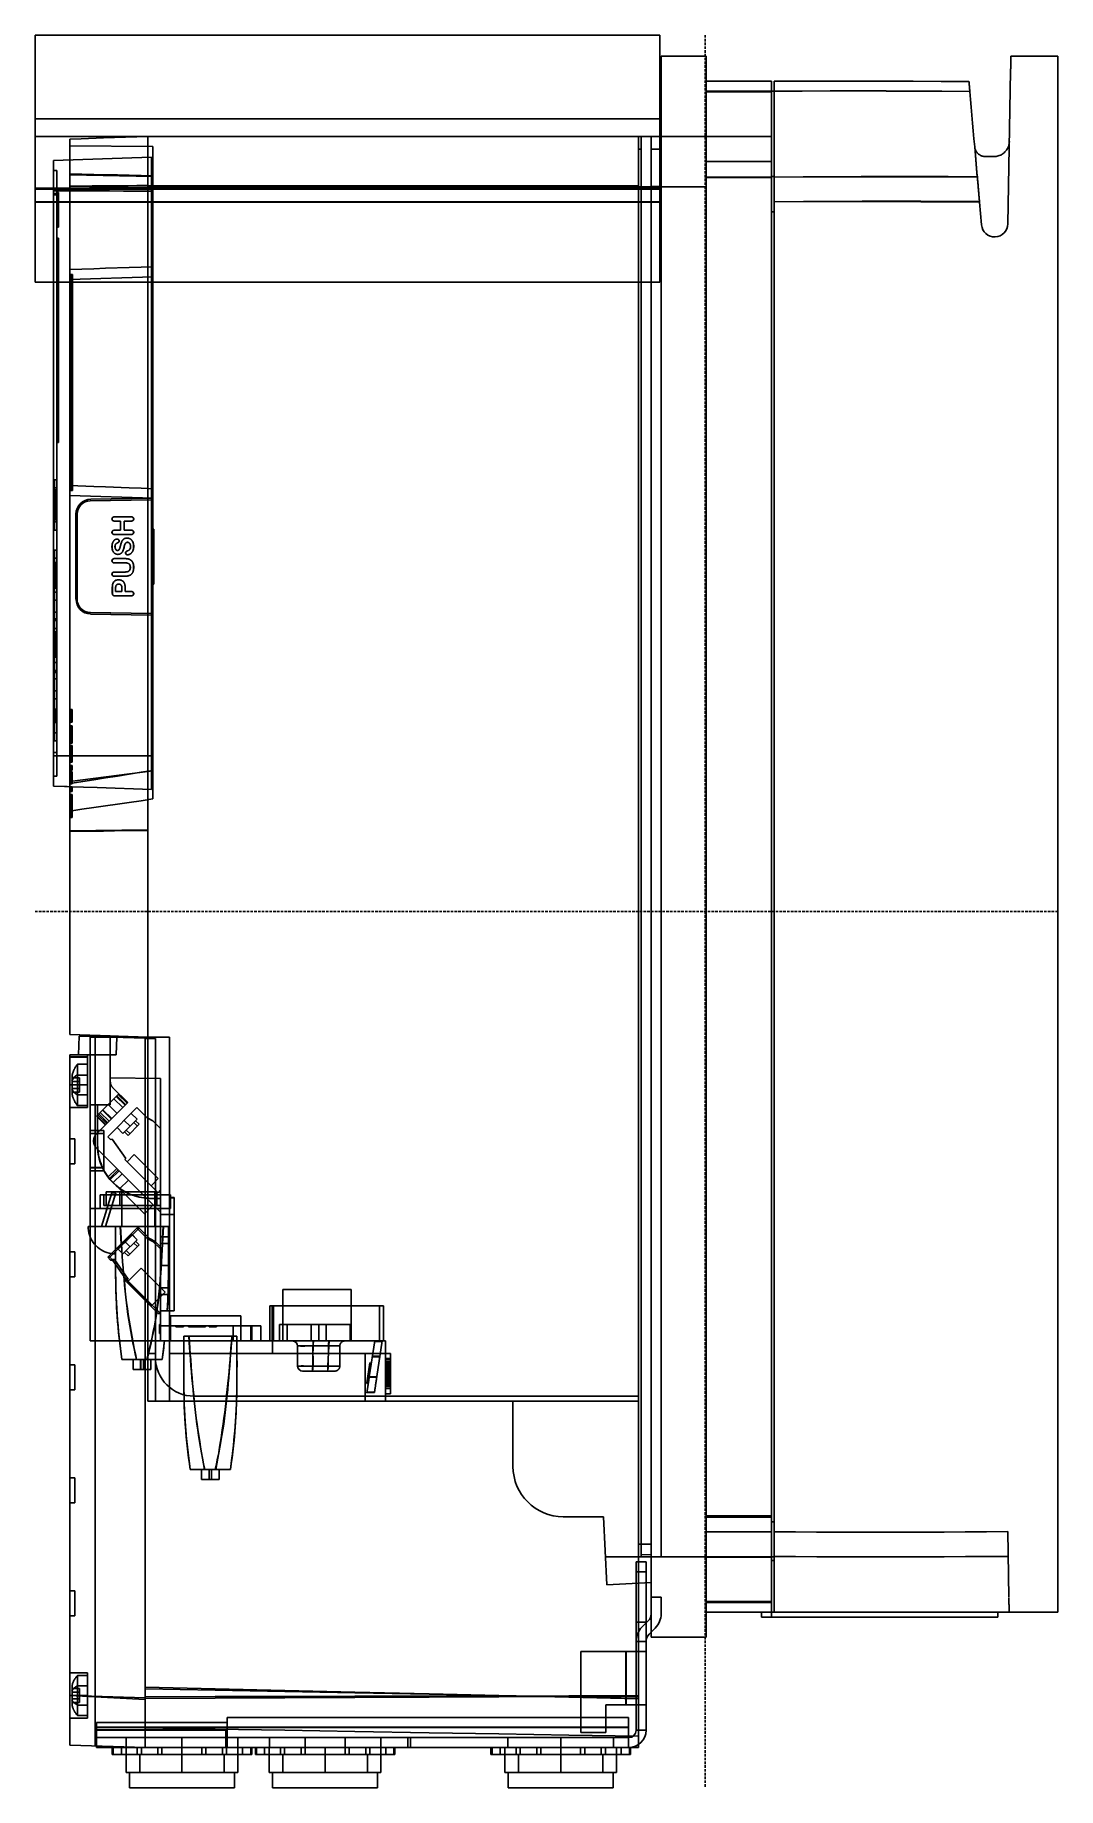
# Model space of a CAD drawing. Extents: x 0 to 203, y 0 to 348.
import ezdxf

# ---------------------------------------------------------------- set-up
doc = ezdxf.new("R2010")
doc.units = 0
doc.linetypes.add('DASHED', pattern=[0.75, 0.5, -0.25])
doc.layers.add('-15N-THT. THIẾT BỊ ĐÓNG MỞ', color=40, linetype='CONTINUOUS')

# ---------------------------------------------------------------- blocks, each defined once
blk = doc.blocks.new('06 - N - SC VSD CHIẾU HÔNG ATV630U07~55N4')
at = {"layer": '-15N-THT. THIẾT BỊ ĐÓNG MỞ'}
for p, q in [((-203, 124.95), (-203, 174)), ((-203, 174), (-79, 174)), ((-79, 124.95), (-79, 174)), ((-79, 167.32), (-79, 167.32)), ((-78.75, 167.32), (-79, 167.32)), ((-78.75, -128.12), (-78.75, 169.81)), ((-78.75, 169.81), (-78.75, 169.81)), ((-69.78, 169.81), (-78.75, 169.81)), ((-78.75, 167.32), (-78.75, 167.32)), ((-69.78, -144.07), (-69.78, 169.81)), ((-69.78, 169.81), (-69.78, 169.81)), ((-9.38, 167.35), (-9.39, 167.22)), ((-9.39, 167.22), (-9.39, 167.09)), ((-9.39, 167.09), (-9.39, 166.95)), ((-9.37, 167.99), (-9.38, 167.87)), ((-9.38, 167.87), (-9.38, 167.74)), ((-9.38, 167.74), (-9.38, 167.61)), ((-9.38, 167.61), (-9.38, 167.48)), ((-9.38, 167.48), (-9.38, 167.35)), ((-9.36, 168.47), (-9.37, 168.35)), ((-9.37, 168.35), (-9.37, 168.23)), ((-9.37, 168.23), (-9.37, 168.12)), ((-9.37, 168.12), (-9.37, 167.99)), ((-9.35, 169.07), (-9.36, 168.98)), ((-9.36, 168.98), (-9.36, 168.88)), ((-9.36, 168.88), (-9.36, 168.79)), ((-9.36, 168.79), (-9.36, 168.68)), ((-9.36, 168.68), (-9.36, 168.58)), ((-9.36, 168.58), (-9.36, 168.47)), ((-9.34, 169.62), (-9.35, 169.57)), ((-9.35, 169.57), (-9.35, 169.51)), ((-9.35, 169.51), (-9.35, 169.45)), ((-9.35, 169.45), (-9.35, 169.38)), ((-9.35, 169.38), (-9.35, 169.31)), ((-9.35, 169.31), (-9.35, 169.24)), ((-9.35, 169.24), (-9.35, 169.16)), ((-9.35, 169.16), (-9.35, 169.07)), ((-9.34, 169.81), (-9.34, 169.8)), ((0, 169.81), (-9.34, 169.81)), ((-9.34, 169.81), (-9.34, 169.81)), ((-9.34, 169.8), (-9.34, 169.8)), ((-9.34, 169.8), (-9.34, 169.78)), ((-9.34, 169.78), (-9.34, 169.76)), ((-9.34, 169.76), (-9.34, 169.73)), ((-9.34, 169.73), (-9.34, 169.7)), ((-9.34, 169.7), (-9.34, 169.66)), ((-9.34, 169.66), (-9.34, 169.62)), ((0, -139.09), (0, 169.81)), ((-69.78, 164.82), (-69.78, 164.82)), ((-56.82, 164.82), (-69.78, 164.82)), ((-56.82, 164.82), (-56.82, 164.82)), ((-56.82, -140.08), (-56.82, 164.82)), ((-56.32, 164.82), (-50.79, 164.85)), ((-56.32, 162.87), (-56.32, 164.82)), ((-56.32, 164.82), (-56.32, 164.82)), ((-50.79, 164.85), (-45.27, 164.86)), ((-45.27, 164.86), (-39.75, 164.86)), ((-39.75, 164.86), (-34.22, 164.85)), ((-34.22, 164.85), (-28.7, 164.83)), ((-28.7, 164.83), (-23.17, 164.8)), ((-23.17, 164.8), (-17.65, 164.76)), ((-17.65, 164.76), (-17.65, 164.76)), ((-17.65, 164.76), (-17.65, 164.75)), ((-17.65, 164.75), (-17.65, 164.74)), ((-17.65, 164.74), (-17.65, 164.73)), ((-17.65, 164.73), (-17.65, 164.71)), ((-17.65, 164.71), (-17.64, 164.69)), ((-17.64, 164.69), (-17.64, 164.66)), ((-17.64, 164.66), (-17.64, 164.63)), ((-17.64, 164.63), (-17.64, 164.6)), ((-17.64, 164.6), (-17.63, 164.56)), ((-17.63, 164.56), (-17.63, 164.52)), ((-17.63, 164.52), (-17.63, 164.48)), ((-17.63, 164.48), (-17.62, 164.43)), ((-17.62, 164.43), (-17.62, 164.38)), ((-17.62, 164.38), (-17.61, 164.33)), ((-17.61, 164.33), (-17.61, 164.28)), ((-17.61, 164.28), (-17.6, 164.22)), ((-17.6, 164.22), (-17.6, 164.15)), ((-17.6, 164.15), (-17.59, 164.09)), ((-17.59, 164.09), (-17.59, 164.02)), ((-17.59, 164.02), (-17.58, 163.95)), ((-17.58, 163.95), (-17.57, 163.88)), ((-17.57, 163.88), (-17.57, 163.81)), ((-17.57, 163.81), (-17.56, 163.73)), ((-17.56, 163.73), (-17.55, 163.65)), ((-17.55, 163.65), (-17.55, 163.57)), ((-17.55, 163.57), (-17.54, 163.49)), ((-9.92, 136.5), (-9.39, 166.82)), ((-9.39, 166.95), (-9.39, 166.82)), ((-69.78, 162.84), (-56.82, 162.84)), ((-69.78, 162.74), (-56.82, 162.74)), ((-56.82, 162.83), (-56.82, 162.83)), ((-56.32, 162.83), (-56.82, 162.83)), ((-56.32, 162.87), (-50.77, 162.89)), ((-56.32, 162.87), (-50.77, 162.89)), ((-56.32, 145.8), (-56.32, 162.87)), ((-56.32, 162.83), (-56.32, 162.83)), ((-50.77, 162.89), (-45.22, 162.9)), ((-50.77, 162.89), (-45.22, 162.9)), ((-45.22, 162.9), (-39.67, 162.91)), ((-45.22, 162.9), (-39.67, 162.9)), ((-39.67, 162.91), (-34.12, 162.9)), ((-39.67, 162.9), (-34.12, 162.88)), ((-34.12, 162.9), (-28.58, 162.88)), ((-34.12, 162.88), (-28.57, 162.86)), ((-28.58, 162.88), (-23.03, 162.84)), ((-28.57, 162.86), (-23.03, 162.83)), ((-23.03, 162.84), (-17.48, 162.8)), ((-23.03, 162.83), (-17.48, 162.78)), ((-17.54, 163.49), (-17.53, 163.41)), ((-17.53, 163.41), (-17.52, 163.32)), ((-17.52, 163.32), (-17.52, 163.24)), ((-17.52, 163.24), (-17.51, 163.15)), ((-17.51, 163.15), (-17.5, 163.06)), ((-17.5, 163.06), (-17.49, 162.98)), ((-17.49, 162.98), (-17.49, 162.89)), ((-17.49, 162.89), (-17.48, 162.8)), ((-17.34, 161.23), (-17.48, 162.8)), ((-17.2, 159.67), (-17.34, 161.23)), ((-203, 157.35), (-203, 157.35)), ((-79, 157.35), (-203, 157.35)), ((-79, 157.35), (-79, 157.35)), ((-17.07, 158.1), (-17.2, 159.67)), ((-16.93, 156.53), (-17.07, 158.1)), ((-203, 153.86), (-203, 153.86)), ((-203, 153.86), (-79, 153.86)), ((-193.87, 153.43), (-196.07, 153.35)), ((-196.07, 144.03), (-196.07, 153.35)), ((-196.07, 153.35), (-196.07, 153.35)), ((-189.45, 153.57), (-193.87, 153.43)), ((-187.24, 153.64), (-189.45, 153.57)), ((-185.04, 153.71), (-187.24, 153.64)), ((-182.83, 153.79), (-185.04, 153.71)), ((-180.62, 153.86), (-182.83, 153.79)), ((-180.62, 153.86), (-180.62, 153.86)), ((-180.62, 153.86), (-180.62, -97.22)), ((-83.23, 153.86), (-83.23, 153.86)), ((-83.23, 153.86), (-83.23, -166)), ((-82.73, 153.86), (-82.73, 153.86)), ((-82.73, 153.86), (-82.73, -128.12)), ((-80.74, -144.07), (-80.74, 153.86)), ((-80.74, 153.86), (-80.74, 153.86)), ((-79, 153.86), (-79, 153.86)), ((-78.75, 153.86), (-78.75, 153.86)), ((-69.78, 153.86), (-78.75, 153.86)), ((-69.78, 153.86), (-69.78, 153.86)), ((-56.82, 153.85), (-69.78, 153.85)), ((-69.78, 153.83), (-56.82, 153.83)), ((-16.79, 154.97), (-16.93, 156.53)), ((-16.66, 153.4), (-16.79, 154.97)), ((-16.52, 151.83), (-16.66, 153.4)), ((-199.36, 149.11), (-179.92, 149.76)), ((-196.07, 152), (-196.07, 152)), ((-179.63, 151.89), (-196.07, 152)), ((-179.92, 149.76), (-179.92, 149.76)), ((-179.92, 149.76), (-179.92, 143.02)), ((-179.63, 151.89), (-179.63, 151.89)), ((-179.63, 146.07), (-179.63, 151.89)), ((-83.23, 151.37), (-83.23, 151.37)), ((-82.73, 151.37), (-83.23, 151.37)), ((-82.73, 151.37), (-82.73, 151.37)), ((-80.74, 151.37), (-80.74, 151.37)), ((-78.75, 151.37), (-80.74, 151.37)), ((-78.75, 151.37), (-78.75, 151.37)), ((-16.44, 150.98), (-16.52, 151.83)), ((-16.44, 150.97), (-16.52, 151.83)), ((-16.52, 151.83), (-16.52, 151.83)), ((-16.5, 151.67), (-16.52, 151.83)), ((-16.46, 151.5), (-16.5, 151.67)), ((-16.42, 151.34), (-16.46, 151.5)), ((-16.37, 150.13), (-16.44, 150.98)), ((-16.37, 150.11), (-16.44, 150.97)), ((-16.36, 151.19), (-16.42, 151.34)), ((-16.3, 149.28), (-16.37, 150.13)), ((-16.29, 149.25), (-16.37, 150.11)), ((-16.29, 151.03), (-16.36, 151.19)), ((-16.2, 150.89), (-16.29, 151.03)), ((-16.11, 150.75), (-16.2, 150.89)), ((-16, 150.62), (-16.11, 150.75)), ((-15.89, 150.49), (-16, 150.62)), ((-15.77, 150.38), (-15.89, 150.49)), ((-15.63, 150.28), (-15.77, 150.38)), ((-15.49, 150.19), (-15.63, 150.28)), ((-15.35, 150.1), (-15.49, 150.19)), ((-15.2, 150.03), (-15.35, 150.1)), ((-15.04, 149.98), (-15.2, 150.03)), ((-14.88, 149.93), (-15.04, 149.98)), ((-14.71, 149.9), (-14.88, 149.93)), ((-14.54, 149.88), (-14.71, 149.9)), ((-14.38, 149.87), (-14.54, 149.88)), ((-14.38, 149.87), (-12.72, 149.87)), ((-14.38, 149.87), (-14.38, 149.87)), ((-12.72, 149.87), (-12.5, 149.88)), ((-12.72, 149.87), (-12.72, 149.87)), ((-12.5, 149.88), (-12.28, 149.9)), ((-12.28, 149.9), (-12.06, 149.94)), ((-12.06, 149.94), (-11.84, 150)), ((-11.84, 150), (-11.63, 150.07)), ((-11.63, 150.07), (-11.43, 150.15)), ((-11.43, 150.15), (-11.23, 150.25)), ((-11.23, 150.25), (-11.04, 150.37)), ((-11.04, 150.37), (-10.86, 150.5)), ((-10.86, 150.5), (-10.69, 150.64)), ((-10.69, 150.64), (-10.53, 150.79)), ((-10.53, 150.79), (-10.38, 150.95)), ((-10.38, 150.95), (-10.24, 151.12)), ((-10.24, 151.12), (-10.11, 151.31)), ((-10.11, 151.31), (-10, 151.5)), ((-10, 151.5), (-9.9, 151.7)), ((-9.9, 151.7), (-9.82, 151.9)), ((-9.82, 151.9), (-9.75, 152.12)), ((-9.75, 152.12), (-9.7, 152.33)), ((-9.68, 152.41), (-9.7, 152.33)), ((-9.67, 152.49), (-9.68, 152.41)), ((-9.66, 152.57), (-9.67, 152.49)), ((-9.65, 152.65), (-9.66, 152.57)), ((-9.64, 152.74), (-9.65, 152.65)), ((-9.64, 152.9), (-9.64, 152.9)), ((-9.64, 152.9), (-9.64, 152.82)), ((-9.64, 152.82), (-9.64, 152.74)), ((-199.36, 149.11), (-199.36, 143.1)), ((-199.36, 149.11), (-199.36, 149.11)), ((-198.66, 147.1), (-199.36, 147.1)), ((-198.66, 147.1), (-198.66, 142.54)), ((-198.66, 147.1), (-198.66, 147.1)), ((-193.72, 146.37), (-196.07, 146.43)), ((-179.63, 145.95), (-196.07, 146.26)), ((-191.37, 146.32), (-193.72, 146.37)), ((-189.02, 146.27), (-191.37, 146.32)), ((-186.67, 146.22), (-189.02, 146.27)), ((-184.32, 146.17), (-186.67, 146.22)), ((-181.97, 146.12), (-184.32, 146.17)), ((-69.78, 148.88), (-69.78, 148.88)), ((-56.82, 148.88), (-69.78, 148.88)), ((-56.82, 148.88), (-56.82, 148.88)), ((-16.22, 148.43), (-16.3, 149.28)), ((-16.22, 148.39), (-16.29, 149.25)), ((-16.15, 147.58), (-16.22, 148.43)), ((-16.14, 147.52), (-16.22, 148.39)), ((-16.07, 146.72), (-16.15, 147.58)), ((-16.07, 146.66), (-16.14, 147.52)), ((-16, 145.87), (-16.07, 146.72)), ((-15.99, 145.8), (-16.07, 146.66)), ((-79, 143.63), (-203, 143.63)), ((-203, 143.43), (-79, 143.43)), ((-199.36, 143.1), (-179.92, 143.02)), ((-199.36, 143.1), (-199.36, 30.91)), ((-199.36, 143.08), (-193.81, 143.06)), ((-198.66, 142.71), (-198.32, 142.71)), ((-198.66, 142.7), (-198.32, 142.7)), ((-198.32, 142.71), (-198.32, 142.7)), ((-198.32, 142.7), (-198.32, 142.66)), ((-196.07, 15.89), (-196.07, 144.03)), ((-180.62, 143.76), (-196.07, 144.03)), ((-193.87, 144.03), (-196.07, 144.01)), ((-191.66, 144.04), (-193.87, 144.03)), ((-193.81, 143.06), (-191.03, 143.05)), ((-189.45, 144.06), (-191.66, 144.04)), ((-191.03, 143.05), (-188.25, 143.05)), ((-187.24, 144.07), (-189.45, 144.06)), ((-188.25, 143.05), (-185.48, 143.04)), ((-185.04, 144.08), (-187.24, 144.07)), ((-185.48, 143.04), (-182.7, 143.03)), ((-182.83, 144.1), (-185.04, 144.08)), ((-180.62, 144.11), (-182.83, 144.1)), ((-182.7, 143.03), (-179.92, 143.02)), ((-179.63, 146.07), (-181.97, 146.12)), ((-180.62, 144.05), (-83.23, 144.05)), ((-180.62, 143.76), (-180.62, 143.86)), ((-83.23, 143.86), (-180.62, 143.86)), ((-179.92, 143.02), (-179.92, 82.05)), ((-179.63, 27.91), (-179.63, 146.07)), ((-82.73, 143.87), (-83.23, 143.87)), ((-82.73, 143.69), (-83.23, 143.69)), ((-80.74, 143.87), (-82.73, 143.87)), ((-80.74, 143.78), (-82.73, 143.78)), ((-78.75, 143.91), (-80.74, 143.91)), ((-78.75, 143.9), (-80.74, 143.9)), ((-69.78, 143.89), (-78.75, 143.89)), ((-56.82, 145.81), (-69.78, 145.81)), ((-69.78, 145.74), (-56.82, 145.74)), ((-56.32, 145.89), (-56.82, 145.89)), ((-56.32, 145.8), (-50.56, 145.85)), ((-56.32, 145.8), (-50.56, 145.84)), ((-56.32, -139.09), (-56.32, 145.8)), ((-50.56, 145.85), (-44.8, 145.88)), ((-50.56, 145.84), (-44.8, 145.86)), ((-44.8, 145.88), (-39.04, 145.9)), ((-44.8, 145.86), (-39.04, 145.87)), ((-39.04, 145.9), (-33.28, 145.92)), ((-39.04, 145.87), (-33.27, 145.87)), ((-33.28, 145.92), (-27.52, 145.91)), ((-33.27, 145.87), (-27.51, 145.86)), ((-27.52, 145.91), (-21.76, 145.9)), ((-27.51, 145.86), (-21.75, 145.84)), ((-21.76, 145.9), (-16, 145.87)), ((-21.75, 145.84), (-15.99, 145.8)), ((-15.98, 145.65), (-16, 145.87)), ((-15.96, 145.42), (-15.98, 145.65)), ((-15.94, 145.2), (-15.96, 145.42)), ((-15.92, 144.97), (-15.94, 145.2)), ((-15.9, 144.75), (-15.92, 144.97)), ((-15.88, 144.53), (-15.9, 144.75)), ((-15.86, 144.32), (-15.88, 144.53)), ((-15.84, 144.1), (-15.86, 144.32)), ((-15.82, 143.89), (-15.84, 144.1)), ((-15.81, 143.69), (-15.82, 143.89)), ((-15.79, 143.49), (-15.81, 143.69)), ((-15.77, 143.29), (-15.79, 143.49)), ((-15.75, 143.1), (-15.77, 143.29)), ((-15.74, 142.92), (-15.75, 143.1)), ((-15.72, 142.74), (-15.74, 142.92)), ((-15.71, 142.56), (-15.72, 142.74)), ((-203, 140.92), (-79, 140.92)), ((-79, 140.85), (-203, 140.85)), ((-199.36, 142.54), (-198.66, 142.54)), ((-199.36, 142.3), (-198.66, 142.3)), ((-198.66, 142.66), (-198.32, 142.66)), ((-198.66, 142.66), (-198.66, 142.66)), ((-198.66, 31.58), (-198.66, 142.54)), ((-198.66, 142.52), (-198.32, 142.52)), ((-198.66, 142.42), (-198.32, 142.42)), ((-198.66, 142.04), (-198.32, 142.04)), ((-198.66, 142.02), (-198.32, 142.02)), ((-198.66, 141.84), (-198.32, 141.84)), ((-198.66, 141.71), (-198.32, 141.71)), ((-198.66, 141.65), (-198.32, 141.65)), ((-198.66, 141.53), (-198.32, 141.53)), ((-198.66, 141.52), (-198.32, 141.52)), ((-198.66, 141.52), (-198.32, 141.52)), ((-198.66, 141.52), (-198.32, 141.52)), ((-198.66, 141.48), (-198.32, 141.48)), ((-198.66, 141.48), (-198.66, 141.48)), ((-198.66, 141.48), (-198.32, 141.48)), ((-198.66, 141.37), (-198.32, 141.37)), ((-198.66, 141.36), (-198.32, 141.36)), ((-198.66, 141.3), (-198.32, 141.3)), ((-198.66, 141.12), (-198.32, 141.12)), ((-198.66, 141.11), (-198.32, 141.11)), ((-198.66, 140.51), (-198.66, 141.06)), ((-198.66, 141.06), (-198.32, 141.06)), ((-198.66, 141), (-198.32, 141)), ((-198.66, 141), (-198.32, 141)), ((-198.66, 140.95), (-198.32, 140.95)), ((-198.66, 140.95), (-198.32, 140.95)), ((-198.66, 140.86), (-198.32, 140.86)), ((-198.66, 140.79), (-198.32, 140.79)), ((-198.66, 140.78), (-198.32, 140.78)), ((-198.66, 140.77), (-198.32, 140.77)), ((-198.66, 140.61), (-198.32, 140.61)), ((-198.66, 140.59), (-198.32, 140.59)), ((-198.66, 140.57), (-198.32, 140.57)), ((-198.66, 140.57), (-198.32, 140.57)), ((-198.66, 140.51), (-198.32, 140.51)), ((-198.66, 140.51), (-198.66, 140.51)), ((-198.66, 140.51), (-198.32, 140.51)), ((-198.66, 140.41), (-198.32, 140.41)), ((-198.66, 140.22), (-198.32, 140.22)), ((-198.66, 140.1), (-198.32, 140.1)), ((-198.66, 140.1), (-198.66, 140.1)), ((-198.66, 140.09), (-198.32, 140.09)), ((-198.66, 140.07), (-198.32, 140.07)), ((-198.66, 139.96), (-198.32, 139.96)), ((-198.66, 139.79), (-198.32, 139.79)), ((-198.66, 139.78), (-198.32, 139.78)), ((-198.66, 139.76), (-198.32, 139.76)), ((-198.66, 139.68), (-198.32, 139.68)), ((-198.66, 139.47), (-198.66, 139.67)), ((-198.66, 139.67), (-198.32, 139.67)), ((-198.66, 139.62), (-198.32, 139.62)), ((-198.66, 139.53), (-198.32, 139.53)), ((-198.66, 139.5), (-198.32, 139.5)), ((-198.66, 139.47), (-198.32, 139.47)), ((-198.66, 139.43), (-198.32, 139.43)), ((-198.66, 139.41), (-198.32, 139.41)), ((-198.66, 139.39), (-198.32, 139.39)), ((-198.66, 139.3), (-198.32, 139.3)), ((-198.66, 139.28), (-198.32, 139.28)), ((-198.32, 142.66), (-198.32, 142.66)), ((-198.32, 142.66), (-198.32, 141.53)), ((-198.32, 141.53), (-198.32, 141.3)), ((-198.32, 141.48), (-198.32, 141.48)), ((-198.32, 141.48), (-198.32, 141.48)), ((-198.32, 141.48), (-198.32, 141.48)), ((-198.32, 141.3), (-198.32, 140.61)), ((-198.32, 140.61), (-198.32, 140.07)), ((-198.32, 140.51), (-198.32, 140.51)), ((-198.32, 140.1), (-198.32, 140.1)), ((-198.32, 140.07), (-198.32, 139)), ((-56.32, 140.9), (-50.5, 140.95)), ((-56.32, 140.9), (-50.5, 140.93)), ((-56.32, 140.9), (-56.32, 140.9)), ((-50.5, 140.95), (-44.68, 140.98)), ((-50.5, 140.93), (-44.67, 140.95)), ((-44.68, 140.98), (-38.85, 141)), ((-44.67, 140.95), (-38.85, 140.95)), ((-38.85, 141), (-33.03, 141)), ((-38.85, 140.95), (-33.03, 140.94)), ((-33.03, 141), (-27.21, 141)), ((-33.03, 140.94), (-27.2, 140.92)), ((-27.21, 141), (-21.39, 140.98)), ((-27.2, 140.92), (-21.38, 140.89)), ((-21.39, 140.98), (-15.57, 140.94)), ((-21.38, 140.89), (-15.56, 140.84)), ((-15.69, 142.4), (-15.71, 142.56)), ((-15.68, 142.24), (-15.69, 142.4)), ((-15.67, 142.08), (-15.68, 142.24)), ((-15.65, 141.94), (-15.67, 142.08)), ((-15.64, 141.8), (-15.65, 141.94)), ((-15.63, 141.68), (-15.64, 141.8)), ((-15.62, 141.56), (-15.63, 141.68)), ((-15.61, 141.44), (-15.62, 141.56)), ((-15.6, 141.34), (-15.61, 141.44)), ((-15.59, 141.25), (-15.6, 141.34)), ((-15.59, 141.16), (-15.59, 141.25)), ((-15.58, 141.09), (-15.59, 141.16)), ((-15.57, 141.02), (-15.58, 141.09)), ((-15.57, 140.97), (-15.57, 141.02)), ((-15.56, 140.92), (-15.57, 140.97)), ((-15.56, 140.89), (-15.56, 140.92)), ((-15.56, 140.86), (-15.56, 140.89)), ((-15.56, 140.85), (-15.56, 140.86)), ((-15.56, 140.84), (-15.56, 140.85)), ((-15.16, 136.32), (-15.56, 140.84)), ((-15.56, 140.84), (-15.56, 140.84)), ((-198.66, 139.19), (-198.32, 139.19)), ((-198.66, 139.11), (-198.32, 139.11)), ((-198.66, 139.03), (-198.32, 139.03)), ((-198.66, 139), (-198.32, 139)), ((-198.66, 139), (-198.32, 139)), ((-198.66, 139), (-198.32, 139)), ((-198.66, 138.99), (-198.32, 138.99)), ((-198.66, 138.99), (-198.66, 138.99)), ((-198.66, 138.99), (-198.66, 138.99)), ((-198.66, 138.99), (-198.32, 138.99)), ((-198.66, 138.95), (-198.32, 138.95)), ((-198.66, 138.95), (-198.32, 138.95)), ((-198.66, 138.95), (-198.32, 138.95)), ((-198.66, 138.95), (-198.32, 138.95)), ((-198.66, 138.95), (-198.32, 138.95)), ((-198.66, 138.67), (-198.32, 138.67)), ((-198.66, 138.67), (-198.66, 138.67)), ((-198.32, 138.63), (-198.66, 138.63)), ((-198.66, 138.56), (-198.32, 138.56)), ((-198.66, 138.56), (-198.66, 138.56)), ((-198.66, 138.4), (-198.32, 138.4)), ((-198.66, 138.34), (-198.32, 138.34)), ((-198.66, 138.29), (-198.32, 138.29)), ((-198.66, 138.16), (-198.66, 138.23)), ((-198.66, 138.23), (-198.32, 138.23)), ((-198.66, 138.23), (-198.66, 138.23)), ((-198.66, 138.22), (-198.32, 138.22)), ((-198.66, 138.22), (-198.66, 138.22)), ((-198.66, 138.16), (-198.32, 138.16)), ((-198.66, 138.16), (-198.32, 138.16)), ((-198.66, 138.12), (-198.32, 138.12)), ((-198.66, 138.1), (-198.32, 138.1)), ((-198.66, 137.97), (-198.32, 137.97)), ((-198.66, 137.96), (-198.32, 137.96)), ((-198.66, 137.96), (-198.66, 137.96)), ((-198.66, 137.92), (-198.32, 137.92)), ((-198.66, 137.92), (-198.66, 137.92)), ((-198.66, 137.86), (-198.32, 137.86)), ((-198.66, 137.86), (-198.32, 137.86)), ((-198.66, 137.86), (-198.32, 137.86)), ((-198.66, 137.86), (-198.32, 137.86)), ((-198.66, 137.83), (-198.66, 137.83)), ((-198.66, 137.83), (-198.32, 137.83)), ((-198.66, 137.76), (-198.32, 137.76)), ((-198.66, 137.7), (-198.32, 137.7)), ((-198.66, 137.65), (-198.32, 137.65)), ((-198.66, 137.65), (-198.66, 137.65)), ((-198.66, 137.64), (-198.32, 137.64)), ((-198.66, 137.64), (-198.66, 137.64)), ((-198.66, 137.63), (-198.32, 137.63)), ((-198.66, 137.63), (-198.66, 137.63)), ((-198.66, 137.62), (-198.32, 137.62)), ((-198.66, 137.27), (-198.66, 137.62)), ((-198.66, 137.61), (-198.32, 137.61)), ((-198.66, 137.59), (-198.32, 137.59)), ((-198.66, 137.58), (-198.32, 137.58)), ((-198.66, 137.57), (-198.32, 137.57)), ((-198.66, 137.57), (-198.32, 137.57)), ((-198.66, 137.51), (-198.32, 137.51)), ((-198.66, 137.46), (-198.32, 137.46)), ((-198.66, 137.45), (-198.32, 137.45)), ((-198.66, 137.37), (-198.32, 137.37)), ((-198.32, 137.36), (-198.66, 137.36)), ((-198.66, 137.36), (-198.66, 137.36)), ((-198.66, 137.32), (-198.32, 137.32)), ((-198.66, 137.32), (-198.66, 137.32)), ((-198.66, 137.27), (-198.32, 137.27)), ((-198.66, 137.27), (-198.66, 137.27)), ((-198.66, 137.22), (-198.32, 137.22)), ((-198.66, 136.55), (-198.66, 137.22)), ((-198.66, 137.16), (-198.32, 137.16)), ((-198.66, 137.15), (-198.32, 137.15)), ((-198.66, 137.11), (-198.32, 137.11)), ((-198.66, 137.1), (-198.32, 137.1)), ((-198.66, 137.09), (-198.32, 137.09)), ((-198.66, 137.09), (-198.66, 137.09)), ((-198.66, 137.06), (-198.32, 137.06)), ((-198.66, 137.06), (-198.66, 137.06)), ((-198.66, 137.04), (-198.32, 137.04)), ((-198.66, 137.04), (-198.66, 137.04)), ((-198.66, 136.86), (-198.32, 136.86)), ((-198.66, 136.84), (-198.32, 136.84)), ((-198.66, 136.83), (-198.32, 136.83)), ((-198.66, 136.75), (-198.32, 136.75)), ((-198.66, 136.75), (-198.32, 136.75)), ((-198.66, 136.7), (-198.32, 136.7)), ((-198.66, 136.66), (-198.32, 136.66)), ((-198.66, 136.66), (-198.32, 136.66)), ((-198.66, 136.65), (-198.32, 136.65)), ((-198.66, 136.61), (-198.32, 136.61)), ((-198.66, 136.56), (-198.32, 136.56)), ((-198.66, 136.55), (-198.32, 136.55)), ((-198.66, 136.55), (-198.66, 136.55)), ((-198.66, 136.49), (-198.32, 136.49)), ((-198.66, 136.48), (-198.32, 136.48)), ((-198.66, 136.43), (-198.32, 136.43)), ((-198.66, 136.42), (-198.66, 136.42)), ((-198.66, 136.42), (-198.32, 136.42)), ((-198.66, 136.4), (-198.32, 136.4)), ((-198.66, 135.84), (-198.32, 135.84)), ((-198.32, 139), (-198.32, 138.95)), ((-198.32, 139), (-198.32, 139)), ((-198.32, 138.99), (-198.32, 138.99)), ((-198.32, 138.99), (-198.32, 138.99)), ((-198.32, 138.95), (-198.32, 138.55)), ((-198.32, 138.95), (-198.32, 138.95)), ((-198.32, 138.67), (-198.32, 138.67)), ((-198.32, 138.56), (-198.32, 137.86)), ((-198.32, 138.56), (-198.32, 138.56)), ((-198.32, 138.56), (-198.32, 138.56)), ((-198.32, 138.23), (-198.32, 138.23)), ((-198.32, 138.22), (-198.32, 138.22)), ((-198.32, 137.96), (-198.32, 137.96)), ((-198.32, 137.92), (-198.32, 137.92)), ((-198.32, 137.86), (-198.32, 137.76)), ((-198.32, 137.83), (-198.32, 137.83)), ((-198.32, 137.83), (-198.32, 137.83)), ((-198.32, 137.76), (-198.32, 137.46)), ((-198.32, 137.65), (-198.32, 137.65)), ((-198.32, 137.64), (-198.32, 137.64)), ((-198.32, 137.63), (-198.32, 137.63)), ((-198.32, 137.58), (-198.32, 137.58)), ((-198.32, 137.46), (-198.32, 136.71)), ((-198.32, 137.37), (-198.32, 137.37)), ((-198.32, 137.36), (-198.32, 137.36)), ((-198.32, 137.32), (-198.32, 137.32)), ((-198.32, 137.27), (-198.32, 137.27)), ((-198.32, 137.09), (-198.32, 137.09)), ((-198.32, 137.06), (-198.32, 137.06)), ((-198.32, 137.04), (-198.32, 137.04)), ((-198.32, 136.75), (-198.32, 136.48)), ((-198.32, 136.55), (-198.32, 136.55)), ((-198.32, 136.48), (-198.32, 136.4)), ((-198.32, 136.43), (-198.32, 136.43)), ((-198.32, 136.42), (-198.32, 136.42)), ((-198.32, 136.4), (-198.32, 135.84)), ((-56.82, 138.91), (-56.82, 138.91)), ((-56.32, 138.91), (-56.82, 138.91)), ((-56.32, 138.91), (-56.32, 138.91)), ((-15.16, 136.32), (-15.16, 136.32)), ((-9.92, 136.5), (-9.92, 136.5)), ((-198.36, 133.7), (-198.66, 133.7)), ((-198.66, 133.7), (-198.66, 133.7)), ((-198.36, 133.7), (-198.36, 93.13)), ((-198.36, 133.7), (-198.36, 133.7)), ((-198.66, 132.12), (-198.36, 132.12)), ((-198.66, 132.05), (-198.36, 132.05)), ((-193.72, 127.54), (-196.07, 127.46)), ((-195.57, 126.45), (-196.07, 126.45)), ((-196.07, 126.45), (-196.07, 126.45)), ((-179.63, 125.99), (-196.07, 125.5)), ((-195.57, 125.48), (-196.07, 125.48)), ((-195.57, 125.41), (-196.07, 125.41)), ((-195.92, 126.2), (-195.92, 126.2)), ((-195.57, 126.2), (-195.92, 126.2)), ((-195.92, 83.83), (-195.92, 126.2)), ((-195.57, 125.43), (-195.92, 125.43)), ((-195.57, 125.39), (-195.92, 125.39)), ((-195.57, 126.45), (-195.57, 126.45)), ((-195.57, 83.59), (-195.57, 126.45)), ((-195.57, 126.2), (-195.57, 126.2)), ((-191.37, 127.61), (-193.72, 127.54)), ((-189.02, 127.69), (-191.37, 127.61)), ((-184.32, 127.85), (-189.02, 127.69)), ((-181.97, 127.92), (-184.32, 127.85)), ((-179.63, 128), (-181.97, 127.92)), ((-179.63, 128), (-179.63, 128)), ((-203, 124.95), (-203, 124.95)), ((-203, 124.95), (-79, 124.95)), ((-79, 124.95), (-79, 124.95)), ((-198.36, 94.8), (-198.66, 94.8)), ((-198.66, 94.69), (-198.36, 94.69)), ((-198.36, 93.13), (-198.66, 93.13)), ((-198.66, 93.13), (-198.66, 93.13)), ((-198.36, 93.13), (-198.36, 93.13)), ((-199.16, 84.11), (-199.16, 85.7)), ((-198.66, 85.7), (-199.16, 85.7)), ((-199.16, 85.7), (-199.16, 85.7)), ((-198.66, 84.11), (-199.16, 84.11)), ((-198.66, 84.11), (-199.16, 84.11)), ((-199.16, 77.33), (-199.16, 84.11)), ((-199.16, 83.71), (-199.16, 83.71)), ((-199.16, 83.71), (-198.86, 83.71)), ((-198.86, 83.71), (-198.86, 83.71)), ((-198.86, 83.71), (-198.86, 77.73)), ((-195.57, 84.63), (-196.07, 84.63)), ((-191.37, 84.4), (-196.07, 84.59)), ((-195.57, 84.58), (-196.07, 84.58)), ((-196.07, 83.59), (-196.07, 83.59)), ((-195.57, 83.59), (-196.07, 83.59)), ((-195.57, 84.64), (-195.92, 84.64)), ((-195.57, 84.62), (-195.92, 84.62)), ((-195.92, 83.83), (-195.92, 83.83)), ((-195.57, 83.83), (-195.92, 83.83)), ((-195.57, 83.83), (-195.57, 83.83)), ((-195.57, 83.59), (-195.57, 83.59)), ((-189.02, 84.3), (-191.37, 84.4)), ((-184.32, 84.11), (-189.02, 84.3)), ((-181.97, 84.02), (-184.32, 84.11)), ((-179.63, 83.92), (-181.97, 84.02)), ((-199.16, 83.31), (-199.16, 83.31)), ((-199.16, 83.31), (-198.86, 83.31)), ((-198.86, 82.91), (-199.16, 82.91)), ((-198.86, 83.31), (-198.86, 83.31)), ((-179.63, 82.03), (-196.07, 82.57)), ((-179.92, 81.75), (-192.06, 81.54)), ((-192.06, 81.54), (-192.05, 81.54)), ((-179.92, 81.75), (-192.05, 81.54)), ((-191.94, 81.84), (-179.92, 82.05)), ((-191.94, 81.84), (-191.93, 81.84)), ((-191.93, 81.84), (-179.92, 82.05)), ((-179.92, 82.05), (-179.92, 82.05)), ((-179.92, 58.85), (-179.92, 82.05)), ((-179.63, 82.03), (-179.63, 82.03)), ((-198.86, 78.52), (-199.16, 78.52)), ((-199.16, 78.12), (-199.16, 78.12)), ((-198.86, 78.12), (-199.16, 78.12)), ((-199.16, 77.73), (-199.16, 77.73)), ((-199.16, 77.73), (-198.86, 77.73)), ((-198.66, 77.33), (-199.16, 77.33)), ((-199.16, 75.73), (-199.16, 77.33)), ((-198.86, 78.12), (-198.86, 78.12)), ((-198.86, 77.73), (-198.86, 77.73)), ((-194.86, 78.85), (-194.88, 78.85)), ((-194.88, 62), (-194.88, 78.85)), ((-194.86, 62), (-194.86, 78.85)), ((-194.68, 78.88), (-194.68, 62.04)), ((-194.67, 78.88), (-194.68, 78.88)), ((-194.67, 78.88), (-194.67, 62.04)), ((-187.74, 77.98), (-187.73, 78)), ((-187.74, 77.95), (-187.74, 77.98)), ((-187.74, 77.93), (-187.74, 77.95)), ((-187.74, 77.93), (-187.74, 77.91)), ((-187.74, 77.93), (-187.72, 77.93)), ((-187.74, 77.91), (-187.74, 77.88)), ((-187.74, 77.88), (-187.73, 77.86)), ((-187.73, 78.04), (-187.72, 78.07)), ((-187.73, 78.02), (-187.73, 78.04)), ((-187.73, 78), (-187.73, 78.02)), ((-187.73, 77.86), (-187.73, 77.84)), ((-187.73, 77.84), (-187.73, 77.82)), ((-187.73, 77.82), (-187.72, 77.79)), ((-187.72, 78.07), (-187.71, 78.09)), ((-187.72, 78), (-187.71, 78.02)), ((-187.72, 77.98), (-187.72, 78)), ((-187.72, 77.95), (-187.72, 77.98)), ((-187.72, 77.93), (-187.72, 77.95)), ((-187.72, 77.91), (-187.72, 77.93)), ((-187.72, 77.89), (-187.72, 77.91)), ((-187.72, 77.87), (-187.72, 77.89)), ((-187.72, 77.86), (-187.72, 77.87)), ((-187.71, 77.84), (-187.72, 77.86)), ((-187.72, 77.79), (-187.71, 77.77)), ((-187.71, 78.09), (-187.7, 78.11)), ((-187.71, 78.04), (-187.7, 78.07)), ((-187.71, 78.02), (-187.71, 78.04)), ((-187.71, 77.82), (-187.71, 77.84)), ((-187.7, 77.8), (-187.71, 77.82)), ((-187.71, 77.77), (-187.7, 77.75)), ((-187.7, 78.11), (-187.69, 78.13)), ((-187.7, 78.07), (-187.69, 78.09)), ((-187.7, 77.79), (-187.7, 77.8)), ((-187.69, 77.77), (-187.7, 77.79)), ((-187.7, 77.75), (-187.69, 77.73)), ((-187.69, 78.13), (-187.68, 78.15)), ((-187.69, 78.09), (-187.68, 78.11)), ((-187.69, 77.75), (-187.69, 77.77)), ((-187.68, 77.74), (-187.69, 77.75)), ((-187.69, 77.73), (-187.68, 77.71)), ((-187.68, 78.15), (-187.67, 78.17)), ((-187.68, 78.11), (-187.67, 78.13)), ((-187.67, 77.72), (-187.68, 77.74)), ((-187.68, 77.71), (-187.67, 77.69)), ((-187.67, 78.17), (-187.66, 78.19)), ((-187.67, 78.13), (-187.66, 78.15)), ((-187.66, 77.71), (-187.67, 77.72)), ((-187.67, 77.69), (-187.66, 77.67)), ((-187.66, 78.19), (-187.64, 78.2)), ((-187.66, 78.15), (-187.65, 78.17)), ((-187.65, 77.69), (-187.66, 77.71)), ((-187.66, 77.67), (-187.64, 77.66)), ((-187.65, 78.17), (-187.64, 78.19)), ((-187.64, 77.68), (-187.65, 77.69)), ((-187.64, 78.2), (-187.63, 78.22)), ((-187.64, 78.19), (-187.62, 78.2)), ((-187.63, 77.66), (-187.64, 77.68)), ((-187.64, 77.66), (-187.63, 77.64)), ((-187.63, 78.22), (-187.61, 78.24)), ((-187.62, 77.65), (-187.63, 77.66)), ((-187.63, 77.64), (-187.61, 77.63)), ((-187.62, 78.2), (-187.61, 78.22)), ((-187.61, 77.64), (-187.62, 77.65)), ((-187.61, 78.24), (-187.59, 78.25)), ((-187.61, 78.22), (-187.59, 78.24)), ((-187.61, 78.24), (-187.59, 78.24)), ((-187.59, 77.63), (-187.61, 77.64)), ((-187.61, 77.63), (-187.59, 77.61)), ((-187.61, 77.63), (-187.59, 77.63)), ((-187.59, 78.25), (-187.57, 78.27)), ((-187.59, 78.24), (-187.57, 78.25)), ((-187.57, 77.61), (-187.59, 77.63)), ((-187.59, 77.61), (-187.57, 77.59)), ((-187.57, 78.27), (-187.55, 78.28)), ((-187.57, 78.25), (-187.55, 78.27)), ((-187.55, 77.6), (-187.57, 77.61)), ((-187.57, 77.59), (-187.55, 77.58)), ((-187.55, 78.28), (-187.53, 78.3)), ((-187.55, 78.27), (-187.53, 78.28)), ((-187.53, 77.58), (-187.55, 77.6)), ((-187.55, 77.58), (-187.53, 77.57)), ((-187.53, 78.3), (-187.5, 78.31)), ((-187.53, 78.28), (-187.51, 78.29)), ((-187.51, 77.57), (-187.53, 77.58)), ((-187.53, 77.57), (-187.5, 77.56)), ((-187.51, 78.29), (-187.49, 78.31)), ((-187.49, 77.56), (-187.51, 77.57)), ((-187.5, 78.31), (-187.48, 78.32)), ((-187.5, 77.56), (-187.48, 77.55)), ((-187.49, 78.31), (-187.46, 78.32)), ((-187.46, 77.55), (-187.49, 77.56)), ((-187.48, 78.32), (-187.45, 78.33)), ((-187.48, 77.55), (-187.45, 77.54)), ((-187.46, 78.32), (-187.44, 78.32)), ((-187.44, 77.54), (-187.46, 77.55)), ((-187.45, 78.33), (-187.43, 78.33)), ((-187.45, 77.54), (-187.43, 77.53)), ((-187.44, 78.32), (-187.41, 78.33)), ((-187.41, 77.53), (-187.44, 77.54)), ((-187.43, 78.33), (-187.4, 78.34)), ((-187.43, 77.53), (-187.4, 77.53)), ((-187.41, 78.33), (-187.38, 78.34)), ((-187.38, 77.53), (-187.41, 77.53)), ((-187.4, 78.34), (-187.37, 78.34)), ((-187.4, 77.53), (-187.37, 77.52)), ((-187.38, 78.34), (-187.36, 78.34)), ((-187.36, 77.52), (-187.38, 77.53)), ((-187.37, 78.34), (-187.34, 78.35)), ((-187.37, 77.52), (-187.34, 77.52)), ((-187.36, 78.34), (-187.33, 78.35)), ((-187.33, 77.52), (-187.36, 77.52)), ((-187.34, 78.35), (-187.32, 78.35)), ((-187.34, 77.52), (-187.32, 77.52)), ((-187.33, 78.35), (-187.3, 78.35)), ((-187.3, 77.52), (-187.33, 77.52)), ((-187.32, 78.35), (-187.29, 78.35)), ((-187.32, 77.52), (-187.29, 77.51)), ((-187.3, 78.35), (-187.27, 78.35)), ((-187.27, 77.51), (-187.3, 77.52)), ((-187.29, 78.35), (-187.26, 78.35)), ((-187.29, 77.51), (-187.26, 77.51)), ((-187.27, 78.35), (-187.24, 78.35)), ((-187.24, 77.51), (-187.27, 77.51)), ((-187.26, 78.35), (-187.23, 78.36)), ((-187.26, 77.51), (-187.23, 77.51)), ((-187.24, 78.35), (-187.21, 78.36)), ((-187.21, 77.51), (-187.24, 77.51)), ((-187.23, 78.36), (-183.93, 78.36)), ((-186.04, 77.51), (-187.23, 77.51)), ((-186.04, 75.69), (-186.04, 77.51)), ((-186.04, 77.51), (-186.02, 77.51)), ((-186.02, 75.69), (-186.02, 77.51)), ((-183.95, 77.51), (-185.35, 77.51)), ((-185.35, 77.51), (-185.35, 75.69)), ((-185.33, 77.51), (-185.33, 75.69)), ((-183.92, 78.35), (-183.95, 78.36)), ((-183.92, 77.51), (-183.95, 77.51)), ((-183.95, 77.51), (-183.93, 77.51)), ((-183.93, 78.36), (-183.9, 78.35)), ((-183.9, 77.51), (-183.93, 77.51)), ((-183.89, 78.35), (-183.92, 78.35)), ((-183.9, 77.51), (-183.92, 77.51)), ((-183.9, 78.35), (-183.87, 78.35)), ((-183.87, 77.52), (-183.9, 77.51)), ((-183.87, 77.51), (-183.9, 77.51)), ((-183.87, 78.35), (-183.89, 78.35)), ((-183.84, 78.35), (-183.87, 78.35)), ((-183.87, 78.35), (-183.84, 78.35)), ((-183.84, 77.52), (-183.87, 77.52)), ((-183.84, 77.52), (-183.87, 77.51)), ((-183.81, 78.34), (-183.84, 78.35)), ((-183.84, 78.35), (-183.81, 78.35)), ((-183.81, 77.52), (-183.84, 77.52)), ((-183.82, 77.52), (-183.84, 77.52)), ((-183.79, 77.52), (-183.82, 77.52)), ((-183.81, 78.35), (-183.79, 78.34)), ((-183.78, 78.34), (-183.81, 78.34)), ((-183.78, 77.53), (-183.81, 77.52)), ((-183.79, 78.34), (-183.76, 78.34)), ((-183.76, 77.53), (-183.79, 77.52)), ((-183.75, 78.33), (-183.78, 78.34)), ((-183.76, 77.53), (-183.78, 77.53)), ((-183.76, 78.34), (-183.73, 78.33)), ((-183.73, 77.54), (-183.76, 77.53)), ((-183.73, 77.53), (-183.76, 77.53)), ((-183.73, 78.33), (-183.75, 78.33)), ((-183.7, 78.32), (-183.73, 78.33)), ((-183.73, 78.33), (-183.71, 78.32)), ((-183.7, 77.55), (-183.73, 77.54)), ((-183.71, 77.54), (-183.73, 77.53)), ((-183.71, 78.32), (-183.68, 78.32)), ((-183.68, 77.55), (-183.71, 77.54)), ((-183.68, 78.31), (-183.7, 78.32)), ((-183.68, 77.56), (-183.7, 77.55)), ((-183.68, 78.32), (-183.66, 78.31)), ((-183.65, 78.3), (-183.68, 78.31)), ((-183.65, 77.57), (-183.68, 77.56)), ((-183.66, 77.56), (-183.68, 77.55)), ((-183.66, 78.31), (-183.63, 78.29)), ((-183.63, 77.57), (-183.66, 77.56)), ((-183.63, 78.28), (-183.65, 78.3)), ((-183.63, 77.58), (-183.65, 77.57)), ((-183.63, 78.29), (-183.61, 78.28)), ((-183.61, 78.27), (-183.63, 78.28)), ((-183.61, 77.59), (-183.63, 77.58)), ((-183.61, 77.58), (-183.63, 77.57)), ((-183.61, 78.28), (-183.59, 78.27)), ((-183.59, 78.25), (-183.61, 78.27)), ((-183.59, 77.61), (-183.61, 77.59)), ((-183.59, 77.59), (-183.61, 77.58)), ((-183.59, 78.27), (-183.57, 78.25)), ((-183.57, 78.24), (-183.59, 78.25)), ((-183.57, 77.63), (-183.59, 77.61)), ((-183.57, 77.61), (-183.59, 77.59)), ((-183.57, 78.25), (-183.55, 78.24)), ((-183.55, 78.22), (-183.57, 78.24)), ((-183.57, 78.24), (-183.55, 78.24)), ((-183.55, 77.64), (-183.57, 77.63)), ((-183.55, 77.63), (-183.57, 77.61)), ((-183.57, 77.63), (-183.55, 77.63)), ((-183.55, 78.24), (-183.54, 78.22)), ((-183.54, 78.2), (-183.55, 78.22)), ((-183.54, 77.66), (-183.55, 77.64)), ((-183.53, 77.64), (-183.55, 77.63)), ((-183.54, 78.22), (-183.52, 78.21)), ((-183.52, 78.19), (-183.54, 78.2)), ((-183.52, 77.67), (-183.54, 77.66)), ((-183.52, 77.66), (-183.53, 77.64)), ((-183.52, 78.21), (-183.51, 78.2)), ((-183.51, 78.17), (-183.52, 78.19)), ((-183.51, 77.69), (-183.52, 77.67)), ((-183.5, 77.67), (-183.52, 77.66)), ((-183.51, 78.2), (-183.5, 78.18)), ((-183.5, 78.15), (-183.51, 78.17)), ((-183.5, 77.71), (-183.51, 77.69)), ((-183.5, 78.18), (-183.49, 78.17)), ((-183.49, 78.13), (-183.5, 78.15)), ((-183.49, 77.73), (-183.5, 77.71)), ((-183.49, 77.69), (-183.5, 77.67)), ((-183.49, 78.17), (-183.48, 78.15)), ((-183.48, 78.11), (-183.49, 78.13)), ((-183.48, 77.75), (-183.49, 77.73)), ((-183.48, 77.71), (-183.49, 77.69)), ((-183.48, 78.15), (-183.47, 78.14)), ((-183.47, 78.09), (-183.48, 78.11)), ((-183.47, 77.77), (-183.48, 77.75)), ((-183.47, 77.73), (-183.48, 77.71)), ((-183.47, 78.14), (-183.46, 78.12)), ((-183.46, 78.07), (-183.47, 78.09)), ((-183.46, 77.79), (-183.47, 77.77)), ((-183.46, 77.75), (-183.47, 77.73)), ((-183.46, 78.12), (-183.46, 78.11)), ((-183.46, 78.11), (-183.45, 78.09)), ((-183.45, 78.04), (-183.46, 78.07)), ((-183.45, 77.81), (-183.46, 77.79)), ((-183.45, 77.77), (-183.46, 77.75)), ((-183.45, 78.09), (-183.44, 78.07)), ((-183.45, 78.02), (-183.45, 78.04)), ((-183.44, 78), (-183.45, 78.02)), ((-183.44, 77.86), (-183.45, 77.84)), ((-183.45, 77.84), (-183.45, 77.81)), ((-183.44, 77.79), (-183.45, 77.77)), ((-183.44, 78.07), (-183.44, 78.06)), ((-183.44, 78.06), (-183.43, 78.04)), ((-183.44, 77.98), (-183.44, 78)), ((-183.44, 77.95), (-183.44, 77.98)), ((-183.44, 77.93), (-183.44, 77.95)), ((-183.44, 77.93), (-183.44, 77.91)), ((-183.44, 77.93), (-183.42, 77.93)), ((-183.44, 77.91), (-183.44, 77.88)), ((-183.44, 77.88), (-183.44, 77.86)), ((-183.43, 77.81), (-183.44, 77.79)), ((-183.43, 78.04), (-183.43, 78.02)), ((-183.43, 78.02), (-183.43, 78)), ((-183.43, 78), (-183.42, 77.98)), ((-183.42, 77.88), (-183.43, 77.86)), ((-183.43, 77.86), (-183.43, 77.84)), ((-183.43, 77.84), (-183.43, 77.81)), ((-183.42, 77.98), (-183.42, 77.97)), ((-183.42, 77.97), (-183.42, 77.95)), ((-183.42, 77.95), (-183.42, 77.93)), ((-183.42, 77.93), (-183.42, 77.91)), ((-183.42, 77.91), (-183.42, 77.88)), ((-198.66, 75.73), (-199.16, 75.73)), ((-199.16, 75.73), (-199.16, 75.73)), ((-187.74, 75.31), (-187.73, 75.34)), ((-187.74, 75.29), (-187.74, 75.31)), ((-187.74, 75.27), (-187.74, 75.29)), ((-187.74, 75.27), (-187.74, 75.24)), ((-187.74, 75.27), (-187.72, 75.27)), ((-187.74, 75.24), (-187.74, 75.22)), ((-187.74, 75.22), (-187.74, 75.2)), ((-187.74, 75.2), (-187.73, 75.17)), ((-187.73, 75.38), (-187.72, 75.4)), ((-187.73, 75.36), (-187.73, 75.38)), ((-187.73, 75.34), (-187.73, 75.36)), ((-187.73, 75.17), (-187.73, 75.15)), ((-187.73, 75.15), (-187.72, 75.13)), ((-187.72, 75.4), (-187.71, 75.43)), ((-187.72, 75.34), (-187.71, 75.36)), ((-187.72, 75.31), (-187.72, 75.34)), ((-187.72, 75.29), (-187.72, 75.31)), ((-187.72, 75.27), (-187.72, 75.29)), ((-187.72, 75.25), (-187.72, 75.27)), ((-187.72, 75.23), (-187.72, 75.25)), ((-187.72, 75.21), (-187.72, 75.23)), ((-187.72, 75.19), (-187.72, 75.21)), ((-187.71, 75.17), (-187.72, 75.19)), ((-187.72, 75.13), (-187.71, 75.11)), ((-187.71, 75.43), (-187.7, 75.45)), ((-187.71, 75.38), (-187.7, 75.4)), ((-187.71, 75.36), (-187.71, 75.38)), ((-187.71, 75.16), (-187.71, 75.17)), ((-187.7, 75.14), (-187.71, 75.16)), ((-187.71, 75.11), (-187.7, 75.09)), ((-187.7, 75.45), (-187.69, 75.47)), ((-187.7, 75.4), (-187.69, 75.43)), ((-187.7, 75.12), (-187.7, 75.14)), ((-187.69, 75.1), (-187.7, 75.12)), ((-187.7, 75.09), (-187.7, 75.07)), ((-187.7, 75.07), (-187.68, 75.05)), ((-187.69, 75.47), (-187.68, 75.49)), ((-187.69, 75.43), (-187.68, 75.45)), ((-187.69, 75.09), (-187.69, 75.1)), ((-187.68, 75.07), (-187.69, 75.09)), ((-187.68, 75.49), (-187.67, 75.5)), ((-187.68, 75.45), (-187.67, 75.47)), ((-187.67, 75.06), (-187.68, 75.07)), ((-187.68, 75.05), (-187.67, 75.03)), ((-187.67, 75.5), (-187.66, 75.52)), ((-187.67, 75.47), (-187.66, 75.49)), ((-187.66, 75.04), (-187.67, 75.06)), ((-187.67, 75.03), (-187.66, 75.01)), ((-187.67, 73.04), (-187.64, 73.13)), ((-187.66, 75.52), (-187.64, 75.54)), ((-187.66, 75.49), (-187.65, 75.5)), ((-187.65, 75.03), (-187.66, 75.04)), ((-187.66, 75.01), (-187.64, 74.99)), ((-187.65, 75.5), (-187.64, 75.52)), ((-187.64, 75.01), (-187.65, 75.03)), ((-187.65, 73.04), (-187.62, 73.13)), ((-187.64, 75.54), (-187.63, 75.56)), ((-187.64, 75.52), (-187.62, 75.54)), ((-187.63, 75), (-187.64, 75.01)), ((-187.64, 74.99), (-187.63, 74.98)), ((-187.64, 73.13), (-187.62, 73.2)), ((-187.64, 73.13), (-187.62, 73.13)), ((-187.63, 75.56), (-187.61, 75.57)), ((-187.62, 74.99), (-187.63, 75)), ((-187.63, 74.98), (-187.61, 74.96)), ((-187.62, 75.54), (-187.61, 75.56)), ((-187.61, 74.97), (-187.62, 74.99)), ((-187.62, 73.2), (-187.59, 73.27)), ((-187.62, 73.13), (-187.6, 73.2)), ((-187.61, 75.57), (-187.59, 75.59)), ((-187.61, 75.56), (-187.59, 75.57)), ((-187.61, 75.57), (-187.59, 75.57)), ((-187.59, 74.96), (-187.61, 74.97)), ((-187.61, 74.96), (-187.59, 74.94)), ((-187.61, 74.96), (-187.59, 74.96)), ((-187.6, 73.2), (-187.57, 73.27)), ((-187.59, 75.59), (-187.57, 75.61)), ((-187.59, 75.57), (-187.57, 75.59)), ((-187.57, 74.95), (-187.59, 74.96)), ((-187.59, 74.94), (-187.57, 74.93)), ((-187.59, 73.27), (-187.55, 73.34)), ((-187.57, 75.61), (-187.55, 75.62)), ((-187.57, 75.59), (-187.55, 75.61)), ((-187.55, 74.93), (-187.57, 74.95)), ((-187.57, 74.93), (-187.55, 74.92)), ((-187.57, 73.27), (-187.53, 73.34)), ((-187.55, 75.62), (-187.53, 75.63)), ((-187.55, 75.61), (-187.53, 75.62)), ((-187.53, 74.92), (-187.55, 74.93)), ((-187.55, 74.92), (-187.53, 74.91)), ((-187.55, 73.34), (-187.52, 73.41)), ((-187.53, 75.63), (-187.5, 75.64)), ((-187.53, 75.62), (-187.51, 75.63)), ((-187.51, 74.91), (-187.53, 74.92)), ((-187.53, 74.91), (-187.5, 74.89)), ((-187.53, 73.34), (-187.5, 73.41)), ((-187.52, 73.41), (-187.48, 73.47)), ((-187.51, 75.63), (-187.49, 75.64)), ((-187.49, 74.9), (-187.51, 74.91)), ((-187.5, 75.64), (-187.48, 75.65)), ((-187.5, 74.89), (-187.48, 74.89)), ((-187.5, 73.41), (-187.46, 73.47)), ((-187.49, 75.64), (-187.46, 75.65)), ((-187.46, 74.89), (-187.49, 74.9)), ((-187.48, 75.65), (-187.45, 75.66)), ((-187.48, 74.89), (-187.45, 74.88)), ((-187.48, 73.47), (-187.44, 73.53)), ((-187.46, 75.65), (-187.44, 75.66)), ((-187.44, 74.88), (-187.46, 74.89)), ((-187.46, 73.47), (-187.42, 73.53)), ((-187.45, 75.66), (-187.43, 75.67)), ((-187.45, 74.88), (-187.42, 74.87)), ((-187.44, 75.66), (-187.41, 75.67)), ((-187.41, 74.87), (-187.44, 74.88)), ((-187.44, 73.53), (-187.39, 73.59)), ((-187.43, 75.67), (-187.4, 75.68)), ((-187.42, 74.87), (-187.4, 74.86)), ((-187.42, 73.53), (-187.37, 73.59)), ((-187.41, 75.67), (-187.38, 75.68)), ((-187.38, 74.87), (-187.41, 74.87)), ((-187.4, 75.68), (-187.37, 75.68)), ((-187.4, 74.86), (-187.37, 74.86)), ((-187.39, 73.59), (-187.35, 73.64)), ((-187.39, 73.59), (-187.37, 73.59)), ((-187.38, 75.68), (-187.36, 75.68)), ((-187.36, 74.86), (-187.38, 74.87)), ((-187.37, 75.68), (-187.34, 75.69)), ((-187.37, 74.86), (-187.34, 74.86)), ((-187.37, 73.59), (-187.33, 73.64)), ((-187.36, 75.68), (-187.33, 75.69)), ((-187.33, 74.86), (-187.36, 74.86)), ((-187.35, 73.64), (-187.3, 73.68)), ((-187.34, 75.69), (-187.32, 75.69)), ((-187.34, 74.86), (-187.32, 74.85)), ((-187.33, 75.69), (-187.3, 75.69)), ((-187.3, 74.85), (-187.33, 74.86)), ((-187.33, 73.64), (-187.28, 73.69)), ((-187.32, 75.69), (-187.29, 75.69)), ((-187.32, 74.85), (-187.29, 74.85)), ((-187.3, 75.69), (-187.27, 75.69)), ((-187.27, 74.85), (-187.3, 74.85)), ((-187.3, 73.68), (-187.26, 73.73)), ((-187.29, 75.69), (-187.26, 75.69)), ((-187.29, 74.85), (-187.26, 74.85)), ((-187.28, 73.69), (-187.24, 73.73)), ((-187.27, 75.69), (-187.24, 75.69)), ((-187.24, 74.85), (-187.27, 74.85)), ((-187.26, 75.69), (-187.23, 75.69)), ((-187.26, 74.85), (-187.23, 74.85)), ((-187.26, 73.73), (-187.21, 73.77)), ((-187.24, 75.69), (-187.21, 75.69)), ((-187.21, 74.85), (-187.24, 74.85)), ((-187.24, 73.73), (-187.19, 73.77)), ((-187.23, 75.69), (-186.04, 75.69)), ((-183.93, 74.85), (-187.23, 74.85)), ((-187.21, 73.77), (-187.16, 73.8)), ((-187.19, 73.77), (-187.14, 73.8)), ((-187.16, 73.8), (-187.11, 73.83)), ((-187.14, 73.8), (-187.09, 73.83)), ((-187.11, 73.83), (-187.06, 73.86)), ((-187.09, 73.83), (-187.04, 73.86)), ((-187.06, 73.86), (-187.03, 73.88)), ((-187.06, 73.86), (-187.04, 73.86)), ((-187.04, 73.86), (-187.01, 73.88)), ((-187.03, 73.88), (-187, 73.89)), ((-187.01, 73.88), (-186.98, 73.89)), ((-187, 73.89), (-186.97, 73.9)), ((-186.98, 73.89), (-186.95, 73.9)), ((-186.97, 73.9), (-186.94, 73.91)), ((-186.95, 73.9), (-186.92, 73.91)), ((-186.94, 73.91), (-186.91, 73.92)), ((-186.92, 73.91), (-186.89, 73.92)), ((-186.91, 73.92), (-186.88, 73.93)), ((-186.89, 73.92), (-186.86, 73.93)), ((-186.88, 73.93), (-186.85, 73.94)), ((-186.86, 73.93), (-186.83, 73.94)), ((-186.86, 73.06), (-186.83, 73.08)), ((-186.85, 73.94), (-186.82, 73.94)), ((-186.81, 73.08), (-186.84, 73.06)), ((-186.83, 73.94), (-186.8, 73.94)), ((-186.83, 73.08), (-186.79, 73.11)), ((-186.82, 73.94), (-186.79, 73.94)), ((-186.77, 73.11), (-186.81, 73.08)), ((-186.8, 73.94), (-186.77, 73.94)), ((-186.79, 73.94), (-186.76, 73.95)), ((-186.79, 73.11), (-186.76, 73.13)), ((-186.77, 73.94), (-186.74, 73.95)), ((-186.74, 73.13), (-186.77, 73.11)), ((-186.76, 73.95), (-186.72, 73.95)), ((-186.76, 73.13), (-186.72, 73.15)), ((-186.74, 73.95), (-186.71, 73.95)), ((-186.7, 73.15), (-186.74, 73.13)), ((-186.7, 73.95), (-186.72, 73.95)), ((-186.72, 73.95), (-186.71, 73.95)), ((-186.72, 73.15), (-186.68, 73.17)), ((-186.71, 73.95), (-186.68, 73.95)), ((-186.68, 73.95), (-186.7, 73.95)), ((-186.66, 73.17), (-186.7, 73.15)), ((-186.66, 73.94), (-186.68, 73.95)), ((-186.68, 73.95), (-186.65, 73.94)), ((-186.68, 73.17), (-186.64, 73.19)), ((-186.65, 73.94), (-186.66, 73.94)), ((-186.62, 73.19), (-186.66, 73.17)), ((-186.63, 73.94), (-186.65, 73.94)), ((-186.65, 73.94), (-186.62, 73.94)), ((-186.62, 73.21), (-186.64, 73.19)), ((-186.64, 73.19), (-186.62, 73.19)), ((-186.61, 73.93), (-186.63, 73.94)), ((-186.62, 73.94), (-186.6, 73.93)), ((-186.59, 73.22), (-186.62, 73.21)), ((-186.6, 73.21), (-186.62, 73.19)), ((-186.59, 73.92), (-186.61, 73.93)), ((-186.6, 73.93), (-186.57, 73.92)), ((-186.57, 73.22), (-186.6, 73.21)), ((-186.57, 73.92), (-186.59, 73.92)), ((-186.57, 73.23), (-186.59, 73.22)), ((-186.55, 73.91), (-186.57, 73.92)), ((-186.57, 73.92), (-186.55, 73.91)), ((-186.55, 73.25), (-186.57, 73.23)), ((-186.55, 73.23), (-186.57, 73.22)), ((-186.53, 73.9), (-186.55, 73.91)), ((-186.55, 73.91), (-186.52, 73.9)), ((-186.52, 73.26), (-186.55, 73.25)), ((-186.52, 73.25), (-186.55, 73.23)), ((-186.52, 73.89), (-186.53, 73.9)), ((-186.52, 73.9), (-186.5, 73.89)), ((-186.5, 73.88), (-186.52, 73.89)), ((-186.5, 73.28), (-186.52, 73.26)), ((-186.5, 73.26), (-186.52, 73.25)), ((-186.5, 73.89), (-186.48, 73.87)), ((-186.48, 73.87), (-186.5, 73.88)), ((-186.48, 73.29), (-186.5, 73.28)), ((-186.48, 73.28), (-186.5, 73.26)), ((-186.47, 73.85), (-186.48, 73.87)), ((-186.48, 73.87), (-186.45, 73.86)), ((-186.46, 73.31), (-186.48, 73.29)), ((-186.46, 73.29), (-186.48, 73.28)), ((-186.45, 73.84), (-186.47, 73.85)), ((-186.44, 73.32), (-186.46, 73.31)), ((-186.44, 73.31), (-186.46, 73.29)), ((-186.45, 73.86), (-186.43, 73.84)), ((-186.44, 73.83), (-186.45, 73.84)), ((-186.45, 73.84), (-186.43, 73.84)), ((-186.43, 73.82), (-186.44, 73.83)), ((-186.42, 73.34), (-186.44, 73.32)), ((-186.42, 73.32), (-186.44, 73.31)), ((-186.43, 73.84), (-186.42, 73.83)), ((-186.42, 73.81), (-186.43, 73.82)), ((-186.42, 73.83), (-186.41, 73.82)), ((-186.41, 73.79), (-186.42, 73.81)), ((-186.4, 73.35), (-186.42, 73.34)), ((-186.4, 73.34), (-186.42, 73.32)), ((-186.41, 73.82), (-186.4, 73.81)), ((-186.4, 73.78), (-186.41, 73.79)), ((-186.4, 73.81), (-186.39, 73.79)), ((-186.39, 73.77), (-186.4, 73.78)), ((-186.39, 73.37), (-186.4, 73.35)), ((-186.38, 73.35), (-186.4, 73.34)), ((-186.4, 73.35), (-186.38, 73.35)), ((-186.39, 73.79), (-186.38, 73.78)), ((-186.38, 73.76), (-186.39, 73.77)), ((-186.38, 73.38), (-186.39, 73.37)), ((-186.38, 73.78), (-186.37, 73.77)), ((-186.37, 73.74), (-186.38, 73.76)), ((-186.37, 73.4), (-186.38, 73.39)), ((-186.38, 73.39), (-186.38, 73.38)), ((-186.37, 73.37), (-186.38, 73.35)), ((-186.37, 73.77), (-186.36, 73.76)), ((-186.37, 73.73), (-186.37, 73.74)), ((-186.36, 73.71), (-186.37, 73.73)), ((-186.36, 73.42), (-186.37, 73.4)), ((-186.36, 73.39), (-186.37, 73.38)), ((-186.37, 73.38), (-186.37, 73.37)), ((-186.36, 73.76), (-186.35, 73.74)), ((-186.35, 73.7), (-186.36, 73.71)), ((-186.35, 73.45), (-186.36, 73.43)), ((-186.36, 73.43), (-186.36, 73.42)), ((-186.35, 73.4), (-186.36, 73.39)), ((-186.35, 73.74), (-186.35, 73.73)), ((-186.35, 73.73), (-186.34, 73.71)), ((-186.35, 73.68), (-186.35, 73.7)), ((-186.34, 73.67), (-186.35, 73.68)), ((-186.34, 73.48), (-186.35, 73.46)), ((-186.35, 73.46), (-186.35, 73.45)), ((-186.34, 73.42), (-186.35, 73.4)), ((-186.34, 73.71), (-186.33, 73.7)), ((-186.34, 73.65), (-186.34, 73.67)), ((-186.34, 73.64), (-186.34, 73.65)), ((-186.34, 73.62), (-186.34, 73.64)), ((-186.33, 73.61), (-186.34, 73.62)), ((-186.33, 73.54), (-186.34, 73.53)), ((-186.34, 73.53), (-186.34, 73.51)), ((-186.34, 73.51), (-186.34, 73.49)), ((-186.34, 73.49), (-186.34, 73.48)), ((-186.33, 73.45), (-186.34, 73.43)), ((-186.34, 73.43), (-186.34, 73.42)), ((-186.33, 73.7), (-186.33, 73.68)), ((-186.33, 73.68), (-186.33, 73.67)), ((-186.33, 73.67), (-186.32, 73.65)), ((-186.33, 73.59), (-186.33, 73.61)), ((-186.33, 73.58), (-186.33, 73.59)), ((-186.33, 73.58), (-186.33, 73.56)), ((-186.33, 73.58), (-186.31, 73.58)), ((-186.33, 73.56), (-186.33, 73.54)), ((-186.32, 73.48), (-186.33, 73.46)), ((-186.33, 73.46), (-186.33, 73.45)), ((-186.32, 73.65), (-186.32, 73.64)), ((-186.32, 73.64), (-186.32, 73.62)), ((-186.32, 73.62), (-186.31, 73.61)), ((-186.31, 73.54), (-186.32, 73.52)), ((-186.32, 73.52), (-186.32, 73.51)), ((-186.32, 73.51), (-186.32, 73.49)), ((-186.32, 73.49), (-186.32, 73.48)), ((-186.31, 73.61), (-186.31, 73.59)), ((-186.31, 73.59), (-186.31, 73.58)), ((-186.31, 73.58), (-186.31, 73.56)), ((-186.31, 73.56), (-186.31, 73.54)), ((-186.04, 75.69), (-186.02, 75.69)), ((-185.95, 73.04), (-185.92, 73.13)), ((-185.93, 73.04), (-185.9, 73.13)), ((-185.92, 73.13), (-185.89, 73.22)), ((-185.9, 73.13), (-185.87, 73.22)), ((-185.89, 73.22), (-185.86, 73.29)), ((-185.89, 73.22), (-185.87, 73.22)), ((-185.87, 73.22), (-185.84, 73.29)), ((-185.86, 73.29), (-185.83, 73.37)), ((-185.84, 73.29), (-185.81, 73.37)), ((-185.83, 73.37), (-185.8, 73.44)), ((-185.81, 73.37), (-185.78, 73.44)), ((-185.8, 73.44), (-185.77, 73.51)), ((-185.78, 73.44), (-185.75, 73.51)), ((-185.77, 73.51), (-185.73, 73.58)), ((-185.75, 73.51), (-185.71, 73.58)), ((-185.73, 73.58), (-185.69, 73.64)), ((-185.71, 73.58), (-185.67, 73.64)), ((-185.69, 73.64), (-185.65, 73.7)), ((-185.67, 73.64), (-185.63, 73.7)), ((-185.65, 73.7), (-185.62, 73.74)), ((-185.65, 73.7), (-185.63, 73.7)), ((-185.63, 73.7), (-185.6, 73.74)), ((-185.62, 73.74), (-185.59, 73.77)), ((-185.6, 73.74), (-185.58, 73.77)), ((-185.59, 73.77), (-185.57, 73.8)), ((-185.58, 73.77), (-185.55, 73.81)), ((-185.57, 73.8), (-185.54, 73.84)), ((-185.55, 73.81), (-185.52, 73.84)), ((-185.54, 73.84), (-185.5, 73.87)), ((-185.52, 73.84), (-185.48, 73.87)), ((-185.5, 73.87), (-185.47, 73.9)), ((-185.48, 73.87), (-185.45, 73.9)), ((-185.47, 73.9), (-185.44, 73.92)), ((-185.45, 73.9), (-185.42, 73.92)), ((-185.44, 73.92), (-185.4, 73.95)), ((-185.42, 73.92), (-185.38, 73.95)), ((-185.4, 73.95), (-185.36, 73.97)), ((-185.38, 73.95), (-185.35, 73.97)), ((-185.36, 73.97), (-185.33, 73.99)), ((-185.35, 75.69), (-183.95, 75.69)), ((-185.35, 73.97), (-185.31, 73.99)), ((-185.33, 73.99), (-185.29, 74.02)), ((-185.31, 73.99), (-185.27, 74.02)), ((-185.29, 74.02), (-185.25, 74.04)), ((-185.29, 74.02), (-185.27, 74.02)), ((-185.27, 74.02), (-185.23, 74.04)), ((-185.25, 74.04), (-185.2, 74.05)), ((-185.23, 74.04), (-185.18, 74.05)), ((-185.2, 74.05), (-185.16, 74.07)), ((-185.18, 74.05), (-185.14, 74.07)), ((-185.16, 74.07), (-185.11, 74.08)), ((-185.14, 74.07), (-185.09, 74.08)), ((-185.11, 74.08), (-185.06, 74.1)), ((-185.09, 74.08), (-185.04, 74.1)), ((-185.09, 73.06), (-185.07, 73.09)), ((-185.07, 73.09), (-185.05, 73.12)), ((-185.05, 73.09), (-185.07, 73.07)), ((-185.06, 74.1), (-185.01, 74.11)), ((-185.05, 73.12), (-185.03, 73.15)), ((-185.03, 73.12), (-185.05, 73.09)), ((-185.04, 74.1), (-185, 74.11)), ((-185.03, 73.15), (-185, 73.17)), ((-185.01, 73.15), (-185.03, 73.12)), ((-185.01, 74.11), (-184.96, 74.12)), ((-184.98, 73.17), (-185.01, 73.15)), ((-185, 74.11), (-184.95, 74.11)), ((-185, 73.17), (-184.99, 73.19)), ((-185, 73.17), (-184.98, 73.17)), ((-184.99, 73.19), (-184.97, 73.2)), ((-184.97, 73.19), (-184.98, 73.17)), ((-184.97, 73.2), (-184.95, 73.22)), ((-184.95, 73.2), (-184.97, 73.19)), ((-184.96, 74.12), (-184.91, 74.12)), ((-184.95, 74.11), (-184.9, 74.12)), ((-184.95, 73.22), (-184.93, 73.23)), ((-184.93, 73.22), (-184.95, 73.2)), ((-184.93, 73.23), (-184.91, 73.24)), ((-184.91, 73.23), (-184.93, 73.22)), ((-184.91, 74.12), (-184.86, 74.13)), ((-184.91, 73.24), (-184.88, 73.25)), ((-184.89, 73.24), (-184.91, 73.23)), ((-184.9, 74.12), (-184.84, 74.13)), ((-184.87, 73.25), (-184.89, 73.24)), ((-184.88, 73.25), (-184.86, 73.26)), ((-184.84, 73.26), (-184.87, 73.25)), ((-184.86, 74.13), (-184.81, 74.13)), ((-184.86, 73.26), (-184.84, 73.27)), ((-184.84, 74.13), (-184.79, 74.13)), ((-184.84, 73.27), (-184.82, 73.28)), ((-184.82, 73.27), (-184.84, 73.26)), ((-184.82, 73.28), (-184.79, 73.28)), ((-184.8, 73.28), (-184.82, 73.27)), ((-184.81, 74.13), (-184.76, 74.13)), ((-184.77, 73.28), (-184.8, 73.28)), ((-184.79, 74.13), (-184.74, 74.13)), ((-184.79, 73.28), (-184.77, 73.29)), ((-184.77, 73.29), (-184.74, 73.29)), ((-184.75, 73.29), (-184.77, 73.28)), ((-184.69, 74.13), (-184.76, 74.13)), ((-184.76, 74.13), (-184.74, 74.13)), ((-184.72, 73.29), (-184.75, 73.29)), ((-184.74, 74.13), (-184.67, 74.13)), ((-184.74, 73.29), (-184.72, 73.3)), ((-184.72, 73.3), (-184.69, 73.3)), ((-184.7, 73.3), (-184.72, 73.29)), ((-184.67, 73.3), (-184.7, 73.3)), ((-184.63, 74.12), (-184.69, 74.13)), ((-184.69, 73.3), (-184.67, 73.3)), ((-184.67, 74.13), (-184.61, 74.12)), ((-184.64, 73.3), (-184.67, 73.3)), ((-184.65, 73.3), (-184.67, 73.3)), ((-184.67, 73.3), (-184.65, 73.3)), ((-184.62, 73.3), (-184.65, 73.3)), ((-184.61, 73.29), (-184.64, 73.3)), ((-184.56, 74.12), (-184.63, 74.12)), ((-184.59, 73.29), (-184.62, 73.3)), ((-184.61, 74.12), (-184.54, 74.11)), ((-184.59, 73.29), (-184.61, 73.29)), ((-184.56, 73.29), (-184.59, 73.29)), ((-184.57, 73.29), (-184.59, 73.29)), ((-184.54, 73.29), (-184.57, 73.29)), ((-184.5, 74.1), (-184.56, 74.12)), ((-184.53, 73.28), (-184.56, 73.29)), ((-184.54, 74.11), (-184.48, 74.1)), ((-184.52, 73.28), (-184.54, 73.29)), ((-184.51, 73.27), (-184.53, 73.28)), ((-184.49, 73.27), (-184.52, 73.28)), ((-184.48, 73.26), (-184.51, 73.27)), ((-184.43, 74.09), (-184.5, 74.1)), ((-184.47, 73.26), (-184.49, 73.27)), ((-184.48, 74.1), (-184.41, 74.09)), ((-184.46, 73.25), (-184.48, 73.26)), ((-184.44, 73.25), (-184.47, 73.26)), ((-184.43, 73.24), (-184.46, 73.25)), ((-184.42, 73.24), (-184.44, 73.25)), ((-184.37, 74.07), (-184.43, 74.09)), ((-184.41, 73.23), (-184.43, 73.24)), ((-184.39, 73.23), (-184.42, 73.24)), ((-184.41, 74.09), (-184.35, 74.07)), ((-184.39, 73.21), (-184.41, 73.23)), ((-184.37, 73.22), (-184.39, 73.23)), ((-184.37, 73.2), (-184.39, 73.21)), ((-184.31, 74.05), (-184.37, 74.07)), ((-184.35, 73.2), (-184.37, 73.22)), ((-184.34, 73.18), (-184.37, 73.2)), ((-184.35, 74.07), (-184.29, 74.05)), ((-184.33, 73.18), (-184.35, 73.2)), ((-184.32, 73.17), (-184.34, 73.18)), ((-184.31, 73.17), (-184.33, 73.18)), ((-184.3, 73.15), (-184.32, 73.17)), ((-184.25, 74.03), (-184.31, 74.05)), ((-184.29, 73.15), (-184.31, 73.17)), ((-184.28, 73.13), (-184.3, 73.15)), ((-184.29, 74.05), (-184.23, 74.03)), ((-184.27, 73.13), (-184.29, 73.15)), ((-184.27, 73.11), (-184.28, 73.13)), ((-184.25, 73.11), (-184.27, 73.13)), ((-184.25, 73.08), (-184.27, 73.11)), ((-184.19, 74), (-184.25, 74.03)), ((-184.23, 73.08), (-184.25, 73.11)), ((-184.23, 73.06), (-184.25, 73.08)), ((-184.23, 74.03), (-184.17, 74)), ((-184.21, 73.06), (-184.23, 73.08)), ((-184.14, 73.97), (-184.19, 74)), ((-184.17, 74), (-184.12, 73.97)), ((-184.08, 73.93), (-184.14, 73.97)), ((-184.12, 73.97), (-184.06, 73.93)), ((-184.03, 73.9), (-184.08, 73.93)), ((-184.08, 73.93), (-184.06, 73.93)), ((-184.06, 73.93), (-184.01, 73.9)), ((-183.97, 73.85), (-184.03, 73.9)), ((-184.01, 73.9), (-183.95, 73.86)), ((-183.92, 73.81), (-183.97, 73.85)), ((-183.92, 75.69), (-183.95, 75.69)), ((-183.95, 75.69), (-183.93, 75.69)), ((-183.92, 74.85), (-183.95, 74.85)), ((-183.95, 73.86), (-183.9, 73.81)), ((-183.93, 75.69), (-183.9, 75.69)), ((-183.9, 74.85), (-183.93, 74.85)), ((-183.89, 75.69), (-183.92, 75.69)), ((-183.9, 74.85), (-183.92, 74.85)), ((-183.87, 73.76), (-183.92, 73.81)), ((-183.9, 75.69), (-183.87, 75.69)), ((-183.87, 74.85), (-183.9, 74.85)), ((-183.87, 74.85), (-183.9, 74.85)), ((-183.9, 73.81), (-183.86, 73.76)), ((-183.87, 75.69), (-183.89, 75.69)), ((-183.84, 75.69), (-183.87, 75.69)), ((-183.87, 75.69), (-183.84, 75.69)), ((-183.84, 74.86), (-183.87, 74.85)), ((-183.84, 74.85), (-183.87, 74.85)), ((-183.83, 73.71), (-183.87, 73.76)), ((-183.86, 73.76), (-183.81, 73.72)), ((-183.81, 75.68), (-183.84, 75.69)), ((-183.84, 75.69), (-183.81, 75.69)), ((-183.81, 74.86), (-183.84, 74.86)), ((-183.82, 74.86), (-183.84, 74.85)), ((-183.79, 73.66), (-183.83, 73.71)), ((-183.79, 74.86), (-183.82, 74.86)), ((-183.81, 75.69), (-183.79, 75.68)), ((-183.78, 75.68), (-183.81, 75.68)), ((-183.78, 74.86), (-183.81, 74.86)), ((-183.81, 73.72), (-183.77, 73.66)), ((-183.79, 75.68), (-183.76, 75.68)), ((-183.76, 74.87), (-183.79, 74.86)), ((-183.75, 73.61), (-183.79, 73.66)), ((-183.75, 75.67), (-183.78, 75.68)), ((-183.76, 74.87), (-183.78, 74.86)), ((-183.77, 73.66), (-183.73, 73.61)), ((-183.76, 75.68), (-183.73, 75.67)), ((-183.73, 74.88), (-183.76, 74.87)), ((-183.73, 74.87), (-183.76, 74.87)), ((-183.73, 75.66), (-183.75, 75.67)), ((-183.71, 73.55), (-183.75, 73.61)), ((-183.73, 75.67), (-183.71, 75.66)), ((-183.7, 75.65), (-183.73, 75.66)), ((-183.7, 74.89), (-183.73, 74.88)), ((-183.71, 74.88), (-183.73, 74.87)), ((-183.73, 73.61), (-183.69, 73.55)), ((-183.71, 75.66), (-183.68, 75.65)), ((-183.68, 74.89), (-183.71, 74.88)), ((-183.67, 73.49), (-183.71, 73.55)), ((-183.68, 75.64), (-183.7, 75.65)), ((-183.68, 74.9), (-183.7, 74.89)), ((-183.69, 73.55), (-183.65, 73.49)), ((-183.68, 75.65), (-183.66, 75.64)), ((-183.65, 75.63), (-183.68, 75.64)), ((-183.65, 74.91), (-183.68, 74.9)), ((-183.66, 74.9), (-183.68, 74.89)), ((-183.64, 73.43), (-183.67, 73.49)), ((-183.66, 75.64), (-183.63, 75.63)), ((-183.63, 74.91), (-183.66, 74.9)), ((-183.63, 75.62), (-183.65, 75.63)), ((-183.63, 74.92), (-183.65, 74.91)), ((-183.65, 73.49), (-183.62, 73.43)), ((-183.61, 73.37), (-183.64, 73.43)), ((-183.63, 75.63), (-183.61, 75.62)), ((-183.61, 75.61), (-183.63, 75.62)), ((-183.61, 74.93), (-183.63, 74.92)), ((-183.61, 74.92), (-183.63, 74.91)), ((-183.62, 73.43), (-183.59, 73.37)), ((-183.61, 75.62), (-183.59, 75.61)), ((-183.59, 75.59), (-183.61, 75.61)), ((-183.59, 74.95), (-183.61, 74.93)), ((-183.59, 74.93), (-183.61, 74.92)), ((-183.58, 73.29), (-183.61, 73.37)), ((-183.61, 73.37), (-183.59, 73.37)), ((-183.59, 75.61), (-183.57, 75.59)), ((-183.57, 75.57), (-183.59, 75.59)), ((-183.57, 74.96), (-183.59, 74.95)), ((-183.57, 74.95), (-183.59, 74.93)), ((-183.59, 73.37), (-183.56, 73.29)), ((-183.55, 73.22), (-183.58, 73.29)), ((-183.57, 75.59), (-183.55, 75.57)), ((-183.55, 75.56), (-183.57, 75.57)), ((-183.57, 75.57), (-183.55, 75.57)), ((-183.55, 74.98), (-183.57, 74.96)), ((-183.55, 74.96), (-183.57, 74.95)), ((-183.57, 74.96), (-183.55, 74.96)), ((-183.56, 73.29), (-183.53, 73.22)), ((-183.55, 75.57), (-183.54, 75.56)), ((-183.54, 75.54), (-183.55, 75.56)), ((-183.54, 75), (-183.55, 74.98)), ((-183.53, 74.98), (-183.55, 74.96)), ((-183.53, 73.14), (-183.55, 73.22)), ((-183.54, 75.56), (-183.52, 75.55)), ((-183.52, 75.52), (-183.54, 75.54)), ((-183.52, 75.01), (-183.54, 75)), ((-183.52, 74.99), (-183.53, 74.98)), ((-183.53, 73.22), (-183.51, 73.14)), ((-183.51, 73.06), (-183.53, 73.14)), ((-183.52, 75.55), (-183.51, 75.53)), ((-183.51, 75.5), (-183.52, 75.52)), ((-183.51, 75.03), (-183.52, 75.01)), ((-183.5, 75.01), (-183.52, 74.99)), ((-183.51, 75.53), (-183.5, 75.52)), ((-183.5, 75.49), (-183.51, 75.5)), ((-183.5, 75.05), (-183.51, 75.03)), ((-183.51, 73.14), (-183.49, 73.06)), ((-183.5, 75.52), (-183.49, 75.51)), ((-183.49, 75.47), (-183.5, 75.49)), ((-183.49, 75.07), (-183.5, 75.05)), ((-183.49, 75.03), (-183.5, 75.01)), ((-183.49, 75.51), (-183.48, 75.49)), ((-183.48, 75.45), (-183.49, 75.47)), ((-183.48, 75.09), (-183.49, 75.07)), ((-183.48, 75.05), (-183.49, 75.03)), ((-183.48, 75.49), (-183.47, 75.48)), ((-183.47, 75.43), (-183.48, 75.45)), ((-183.47, 75.11), (-183.48, 75.09)), ((-183.47, 75.07), (-183.48, 75.05)), ((-183.47, 75.48), (-183.46, 75.46)), ((-183.46, 75.4), (-183.47, 75.43)), ((-183.46, 75.13), (-183.47, 75.11)), ((-183.46, 75.09), (-183.47, 75.07)), ((-183.46, 75.46), (-183.46, 75.44)), ((-183.46, 75.44), (-183.45, 75.43)), ((-183.45, 75.38), (-183.46, 75.4)), ((-183.45, 75.15), (-183.46, 75.13)), ((-183.45, 75.11), (-183.46, 75.09)), ((-183.45, 75.43), (-183.44, 75.41)), ((-183.45, 75.36), (-183.45, 75.38)), ((-183.44, 75.34), (-183.45, 75.36)), ((-183.44, 75.2), (-183.45, 75.17)), ((-183.45, 75.17), (-183.45, 75.15)), ((-183.44, 75.13), (-183.45, 75.11)), ((-183.44, 75.41), (-183.44, 75.39)), ((-183.44, 75.39), (-183.43, 75.38)), ((-183.44, 75.31), (-183.44, 75.34)), ((-183.44, 75.29), (-183.44, 75.31)), ((-183.44, 75.27), (-183.44, 75.29)), ((-183.44, 75.27), (-183.44, 75.24)), ((-183.44, 75.27), (-183.42, 75.27)), ((-183.44, 75.24), (-183.44, 75.22)), ((-183.44, 75.22), (-183.44, 75.2)), ((-183.43, 75.15), (-183.44, 75.13)), ((-183.43, 75.38), (-183.43, 75.36)), ((-183.43, 75.36), (-183.43, 75.34)), ((-183.43, 75.34), (-183.42, 75.32)), ((-183.42, 75.22), (-183.43, 75.2)), ((-183.43, 75.2), (-183.43, 75.17)), ((-183.43, 75.17), (-183.43, 75.15)), ((-183.42, 75.32), (-183.42, 75.3)), ((-183.42, 75.3), (-183.42, 75.29)), ((-183.42, 75.29), (-183.42, 75.27)), ((-183.42, 75.27), (-183.42, 75.24)), ((-183.42, 75.24), (-183.42, 75.22)), ((-179.63, 75.88), (-179.43, 75.88)), ((-179.63, 75.87), (-179.43, 75.87)), ((-179.63, 75.7), (-179.43, 75.7)), ((-179.43, 75.7), (-179.63, 75.7)), ((-179.63, 73.46), (-179.43, 73.46)), ((-179.63, 73.45), (-179.43, 73.45)), ((-179.43, 75.88), (-179.43, 73.46)), ((-179.43, 70.45), (-179.43, 73.46)), ((-199.16, 70.15), (-199.16, 71.75)), ((-198.66, 71.75), (-199.16, 71.75)), ((-199.16, 71.75), (-199.16, 71.75)), ((-199.16, 63.37), (-199.16, 70.15)), ((-198.66, 70.15), (-199.16, 70.15)), ((-198.66, 70.15), (-199.16, 70.15)), ((-187.74, 72.57), (-187.73, 72.66)), ((-187.74, 72.47), (-187.74, 72.57)), ((-187.74, 72.47), (-187.74, 72.34)), ((-187.74, 72.47), (-187.72, 72.47)), ((-187.74, 72.34), (-187.73, 72.22)), ((-187.74, 69.68), (-187.73, 69.7)), ((-187.74, 69.65), (-187.74, 69.68)), ((-187.74, 69.63), (-187.74, 69.65)), ((-187.74, 69.63), (-187.74, 69.61)), ((-187.74, 69.63), (-187.72, 69.63)), ((-187.74, 69.61), (-187.74, 69.58)), ((-187.73, 72.66), (-187.72, 72.76)), ((-187.73, 72.22), (-187.72, 72.09)), ((-187.73, 69.75), (-187.72, 69.77)), ((-187.73, 69.72), (-187.73, 69.75)), ((-187.73, 69.7), (-187.73, 69.72)), ((-187.72, 72.76), (-187.71, 72.86)), ((-187.72, 72.57), (-187.71, 72.67)), ((-187.72, 72.47), (-187.72, 72.57)), ((-187.72, 72.38), (-187.72, 72.47)), ((-187.72, 72.3), (-187.72, 72.38)), ((-187.71, 72.22), (-187.72, 72.3)), ((-187.72, 72.09), (-187.7, 71.97)), ((-187.72, 69.77), (-187.71, 69.79)), ((-187.72, 69.7), (-187.71, 69.72)), ((-187.72, 69.68), (-187.72, 69.7)), ((-187.72, 69.65), (-187.72, 69.68)), ((-187.72, 69.63), (-187.72, 69.65)), ((-187.72, 69.61), (-187.72, 69.63)), ((-187.72, 69.59), (-187.72, 69.61)), ((-187.71, 72.86), (-187.69, 72.95)), ((-187.71, 72.67), (-187.7, 72.76)), ((-187.7, 72.15), (-187.71, 72.22)), ((-187.71, 69.79), (-187.7, 69.81)), ((-187.71, 69.75), (-187.7, 69.77)), ((-187.71, 69.72), (-187.71, 69.75)), ((-187.7, 72.76), (-187.69, 72.86)), ((-187.69, 72.07), (-187.7, 72.15)), ((-187.7, 71.97), (-187.67, 71.86)), ((-187.7, 69.81), (-187.69, 69.83)), ((-187.7, 69.77), (-187.69, 69.79)), ((-187.69, 72.95), (-187.67, 73.04)), ((-187.69, 72.86), (-187.67, 72.95)), ((-187.68, 71.99), (-187.69, 72.07)), ((-187.69, 69.83), (-187.68, 69.85)), ((-187.69, 69.79), (-187.68, 69.81)), ((-187.66, 71.92), (-187.68, 71.99)), ((-187.68, 69.85), (-187.67, 69.87)), ((-187.68, 69.81), (-187.67, 69.83)), ((-187.67, 72.95), (-187.65, 73.04)), ((-187.67, 71.86), (-187.64, 71.74)), ((-187.67, 69.87), (-187.66, 69.89)), ((-187.67, 69.83), (-187.66, 69.85)), ((-187.65, 71.84), (-187.66, 71.92)), ((-187.66, 69.89), (-187.64, 69.9)), ((-187.66, 69.85), (-187.65, 69.87)), ((-187.63, 71.77), (-187.65, 71.84)), ((-187.65, 69.87), (-187.64, 69.89)), ((-187.64, 71.74), (-187.6, 71.63)), ((-187.64, 69.9), (-187.63, 69.92)), ((-187.64, 69.89), (-187.62, 69.9)), ((-187.6, 71.7), (-187.63, 71.77)), ((-187.63, 69.92), (-187.61, 69.94)), ((-187.62, 69.9), (-187.61, 69.92)), ((-187.61, 69.94), (-187.59, 69.95)), ((-187.61, 69.92), (-187.59, 69.94)), ((-187.61, 69.94), (-187.59, 69.94)), ((-187.58, 71.63), (-187.6, 71.7)), ((-187.6, 71.63), (-187.57, 71.57)), ((-187.6, 71.63), (-187.58, 71.63)), ((-187.59, 69.95), (-187.57, 69.97)), ((-187.59, 69.94), (-187.57, 69.95)), ((-187.55, 71.57), (-187.58, 71.63)), ((-187.57, 71.57), (-187.54, 71.51)), ((-187.57, 69.97), (-187.55, 69.98)), ((-187.57, 69.95), (-187.55, 69.97)), ((-187.52, 71.51), (-187.55, 71.57)), ((-187.55, 69.98), (-187.53, 70)), ((-187.55, 69.97), (-187.53, 69.98)), ((-187.54, 71.51), (-187.51, 71.46)), ((-187.53, 70), (-187.5, 70.01)), ((-187.53, 69.98), (-187.51, 70)), ((-187.49, 71.46), (-187.52, 71.51)), ((-187.51, 71.46), (-187.48, 71.4)), ((-187.51, 70), (-187.49, 70.01)), ((-187.5, 70.01), (-187.48, 70.02)), ((-187.46, 71.4), (-187.49, 71.46)), ((-187.49, 70.01), (-187.46, 70.02)), ((-187.48, 71.4), (-187.45, 71.35)), ((-187.48, 70.02), (-187.45, 70.03)), ((-187.42, 71.35), (-187.46, 71.4)), ((-187.46, 70.02), (-187.44, 70.03)), ((-187.45, 71.35), (-187.41, 71.3)), ((-187.45, 70.03), (-187.43, 70.03)), ((-187.44, 70.03), (-187.41, 70.03)), ((-187.43, 70.03), (-187.4, 70.04)), ((-187.39, 71.3), (-187.42, 71.35)), ((-187.41, 71.3), (-187.37, 71.25)), ((-187.41, 70.03), (-187.38, 70.04)), ((-187.4, 70.04), (-187.37, 70.05)), ((-187.35, 71.25), (-187.39, 71.3)), ((-187.38, 70.04), (-187.36, 70.05)), ((-187.37, 71.25), (-187.33, 71.21)), ((-187.37, 70.05), (-187.34, 70.05)), ((-187.36, 70.05), (-187.33, 70.05)), ((-187.31, 71.21), (-187.35, 71.25)), ((-187.34, 70.05), (-187.32, 70.05)), ((-187.33, 71.21), (-187.28, 71.17)), ((-187.33, 70.05), (-187.3, 70.05)), ((-187.32, 70.05), (-187.29, 70.05)), ((-187.26, 71.17), (-187.31, 71.21)), ((-187.3, 70.05), (-187.27, 70.05)), ((-187.29, 70.05), (-187.26, 70.06)), ((-187.28, 71.17), (-187.24, 71.13)), ((-187.27, 70.05), (-187.24, 70.06)), ((-187.22, 71.13), (-187.26, 71.17)), ((-187.26, 70.06), (-187.23, 70.06)), ((-187.24, 71.13), (-187.19, 71.09)), ((-187.24, 70.06), (-187.21, 70.06)), ((-187.23, 70.06), (-185.21, 70.06)), ((-187.17, 71.09), (-187.22, 71.13)), ((-187.19, 71.09), (-187.14, 71.06)), ((-187.19, 71.09), (-187.17, 71.09)), ((-187.12, 71.06), (-187.17, 71.09)), ((-187.14, 72.52), (-187.13, 72.56)), ((-187.14, 72.49), (-187.14, 72.52)), ((-187.14, 72.45), (-187.14, 72.49)), ((-187.14, 72.41), (-187.14, 72.45)), ((-187.14, 72.41), (-187.14, 72.36)), ((-187.14, 72.41), (-187.12, 72.41)), ((-187.14, 72.36), (-187.14, 72.3)), ((-187.14, 72.3), (-187.13, 72.25)), ((-187.14, 71.06), (-187.09, 71.03)), ((-187.13, 72.6), (-187.12, 72.63)), ((-187.13, 72.56), (-187.13, 72.6)), ((-187.13, 72.25), (-187.12, 72.2)), ((-187.12, 72.67), (-187.11, 72.71)), ((-187.12, 72.63), (-187.12, 72.67)), ((-187.11, 72.57), (-187.12, 72.53)), ((-187.12, 72.53), (-187.12, 72.49)), ((-187.12, 72.49), (-187.12, 72.45)), ((-187.12, 72.45), (-187.12, 72.41)), ((-187.12, 72.41), (-187.12, 72.35)), ((-187.12, 72.35), (-187.12, 72.3)), ((-187.12, 72.3), (-187.11, 72.25)), ((-187.12, 72.2), (-187.11, 72.15)), ((-187.07, 71.03), (-187.12, 71.06)), ((-187.11, 72.71), (-187.1, 72.74)), ((-187.1, 72.64), (-187.11, 72.6)), ((-187.11, 72.6), (-187.11, 72.57)), ((-187.11, 72.25), (-187.1, 72.2)), ((-187.11, 72.15), (-187.1, 72.1)), ((-187.1, 72.74), (-187.09, 72.77)), ((-187.09, 72.71), (-187.1, 72.68)), ((-187.1, 72.68), (-187.1, 72.64)), ((-187.1, 72.2), (-187.09, 72.15)), ((-187.1, 72.1), (-187.09, 72.05)), ((-187.09, 72.77), (-187.08, 72.81)), ((-187.08, 72.75), (-187.09, 72.71)), ((-187.09, 72.15), (-187.08, 72.1)), ((-187.09, 72.05), (-187.07, 72.01)), ((-187.09, 71.03), (-187.03, 71)), ((-187.08, 72.81), (-187.06, 72.84)), ((-187.07, 72.78), (-187.08, 72.75)), ((-187.08, 72.1), (-187.07, 72.05)), ((-187.05, 72.81), (-187.07, 72.78)), ((-187.07, 72.05), (-187.05, 72.01)), ((-187.07, 72.01), (-187.05, 71.96)), ((-187.01, 71), (-187.07, 71.03)), ((-187.06, 72.84), (-187.04, 72.87)), ((-187.04, 72.84), (-187.05, 72.81)), ((-187.05, 72.01), (-187.03, 71.96)), ((-187.05, 71.96), (-187.02, 71.92)), ((-187.04, 72.87), (-187.03, 72.89)), ((-187.02, 72.87), (-187.04, 72.84)), ((-187.03, 72.89), (-187.01, 72.92)), ((-187.03, 71.96), (-187, 71.92)), ((-187.03, 71), (-186.98, 70.98)), ((-187.01, 72.89), (-187.02, 72.87)), ((-187.02, 71.92), (-187, 71.88)), ((-187.01, 72.92), (-186.98, 72.95)), ((-186.99, 72.92), (-187.01, 72.89)), ((-187.01, 72.92), (-186.99, 72.92)), ((-186.96, 70.98), (-187.01, 71)), ((-187, 71.92), (-186.98, 71.88)), ((-187, 71.88), (-186.98, 71.86)), ((-187, 71.88), (-186.98, 71.88)), ((-186.96, 72.95), (-186.99, 72.92)), ((-186.98, 72.95), (-186.95, 72.98)), ((-186.98, 71.88), (-186.96, 71.86)), ((-186.98, 71.86), (-186.96, 71.84)), ((-186.98, 70.98), (-186.93, 70.96)), ((-186.93, 72.98), (-186.96, 72.95)), ((-186.96, 71.86), (-186.94, 71.83)), ((-186.96, 71.84), (-186.94, 71.81)), ((-186.91, 70.96), (-186.96, 70.98)), ((-186.95, 72.98), (-186.92, 73.01)), ((-186.94, 71.83), (-186.92, 71.81)), ((-186.94, 71.81), (-186.92, 71.79)), ((-186.91, 73.01), (-186.93, 72.98)), ((-186.93, 70.96), (-186.87, 70.94)), ((-186.92, 73.01), (-186.89, 73.03)), ((-186.92, 71.81), (-186.9, 71.79)), ((-186.92, 71.79), (-186.9, 71.78)), ((-186.87, 73.03), (-186.91, 73.01)), ((-186.85, 70.94), (-186.91, 70.96)), ((-186.9, 71.79), (-186.88, 71.77)), ((-186.9, 71.78), (-186.88, 71.76)), ((-186.89, 73.03), (-186.86, 73.06)), ((-186.88, 71.77), (-186.86, 71.76)), ((-186.88, 71.76), (-186.86, 71.74)), ((-186.84, 73.06), (-186.87, 73.03)), ((-186.87, 70.94), (-186.81, 70.93)), ((-186.86, 71.76), (-186.84, 71.74)), ((-186.86, 71.74), (-186.83, 71.73)), ((-186.79, 70.93), (-186.85, 70.94)), ((-186.84, 71.74), (-186.81, 71.73)), ((-186.83, 71.73), (-186.81, 71.72)), ((-186.81, 71.73), (-186.79, 71.72)), ((-186.81, 71.72), (-186.78, 71.71)), ((-186.81, 70.93), (-186.75, 70.92)), ((-186.79, 71.72), (-186.76, 71.71)), ((-186.74, 70.92), (-186.79, 70.93)), ((-186.78, 71.71), (-186.76, 71.7)), ((-186.76, 71.71), (-186.74, 71.7)), ((-186.76, 71.7), (-186.73, 71.69)), ((-186.75, 70.92), (-186.7, 70.91)), ((-186.74, 71.7), (-186.71, 71.69)), ((-186.68, 70.91), (-186.74, 70.92)), ((-186.73, 71.69), (-186.71, 71.69)), ((-186.71, 71.69), (-186.68, 71.68)), ((-186.71, 71.69), (-186.69, 71.69)), ((-186.7, 70.91), (-186.64, 70.9)), ((-186.69, 71.69), (-186.66, 71.68)), ((-186.68, 71.68), (-186.65, 71.68)), ((-186.62, 70.9), (-186.68, 70.91)), ((-186.66, 71.68), (-186.63, 71.68)), ((-186.63, 71.68), (-186.65, 71.68)), ((-186.65, 71.68), (-186.63, 71.68)), ((-186.64, 70.9), (-186.58, 70.9)), ((-186.61, 71.68), (-186.63, 71.68)), ((-186.63, 71.68), (-186.61, 71.68)), ((-186.56, 70.9), (-186.62, 70.9)), ((-186.59, 71.69), (-186.61, 71.68)), ((-186.61, 71.68), (-186.59, 71.68)), ((-186.57, 71.69), (-186.59, 71.69)), ((-186.59, 71.68), (-186.57, 71.69)), ((-186.52, 70.9), (-186.58, 70.9)), ((-186.58, 70.9), (-186.56, 70.9)), ((-186.55, 71.7), (-186.57, 71.69)), ((-186.57, 71.69), (-186.55, 71.69)), ((-186.5, 70.9), (-186.56, 70.9)), ((-186.53, 71.7), (-186.55, 71.7)), ((-186.55, 71.69), (-186.53, 71.7)), ((-186.51, 71.71), (-186.53, 71.7)), ((-186.53, 71.7), (-186.51, 71.7)), ((-186.46, 70.91), (-186.52, 70.9)), ((-186.49, 71.72), (-186.51, 71.71)), ((-186.51, 71.7), (-186.49, 71.71)), ((-186.44, 70.91), (-186.5, 70.9)), ((-186.47, 71.73), (-186.49, 71.72)), ((-186.49, 71.71), (-186.47, 71.72)), ((-186.45, 71.74), (-186.47, 71.73)), ((-186.47, 71.72), (-186.45, 71.73)), ((-186.4, 70.91), (-186.46, 70.91)), ((-186.44, 71.75), (-186.45, 71.74)), ((-186.45, 71.73), (-186.43, 71.74)), ((-186.42, 71.76), (-186.44, 71.75)), ((-186.44, 71.75), (-186.42, 71.75)), ((-186.38, 70.91), (-186.44, 70.91)), ((-186.43, 71.74), (-186.42, 71.75)), ((-186.4, 71.78), (-186.42, 71.76)), ((-186.42, 71.75), (-186.4, 71.76)), ((-186.39, 71.79), (-186.4, 71.78)), ((-186.4, 71.76), (-186.38, 71.78)), ((-186.34, 70.92), (-186.4, 70.91)), ((-186.37, 71.81), (-186.39, 71.79)), ((-186.38, 71.78), (-186.37, 71.79)), ((-186.32, 70.92), (-186.38, 70.91)), ((-186.36, 71.83), (-186.37, 71.81)), ((-186.37, 71.79), (-186.35, 71.81)), ((-186.34, 71.84), (-186.36, 71.83)), ((-186.35, 71.81), (-186.34, 71.82)), ((-186.33, 71.86), (-186.34, 71.84)), ((-186.34, 71.82), (-186.32, 71.84)), ((-186.28, 70.94), (-186.34, 70.92)), ((-186.32, 71.88), (-186.33, 71.86)), ((-186.3, 71.9), (-186.32, 71.88)), ((-186.32, 71.84), (-186.31, 71.86)), ((-186.26, 70.94), (-186.32, 70.92)), ((-186.31, 71.86), (-186.3, 71.88)), ((-186.29, 71.92), (-186.3, 71.9)), ((-186.3, 71.88), (-186.29, 71.9)), ((-186.28, 71.94), (-186.29, 71.92)), ((-186.29, 71.9), (-186.27, 71.92)), ((-186.26, 71.97), (-186.28, 71.94)), ((-186.28, 71.94), (-186.26, 71.94)), ((-186.23, 70.95), (-186.28, 70.94)), ((-186.27, 71.92), (-186.26, 71.94)), ((-186.25, 72), (-186.26, 71.97)), ((-186.26, 71.94), (-186.24, 71.97)), ((-186.21, 70.95), (-186.26, 70.94)), ((-186.23, 72.04), (-186.25, 72)), ((-186.24, 71.97), (-186.23, 72.01)), ((-186.22, 72.07), (-186.23, 72.04)), ((-186.23, 72.01), (-186.21, 72.04)), ((-186.17, 70.97), (-186.23, 70.95)), ((-186.2, 72.11), (-186.22, 72.07)), ((-186.21, 72.04), (-186.2, 72.07)), ((-186.15, 70.97), (-186.21, 70.95)), ((-186.19, 72.14), (-186.2, 72.11)), ((-186.2, 72.07), (-186.18, 72.11)), ((-186.18, 72.18), (-186.19, 72.14)), ((-186.16, 72.23), (-186.18, 72.18)), ((-186.18, 72.18), (-186.16, 72.18)), ((-186.18, 72.11), (-186.17, 72.14)), ((-186.17, 72.14), (-186.16, 72.18)), ((-186.12, 70.99), (-186.17, 70.97)), ((-186.15, 72.28), (-186.16, 72.23)), ((-186.16, 72.18), (-186.15, 72.22)), ((-186.13, 72.34), (-186.15, 72.28)), ((-186.15, 72.22), (-186.13, 72.28)), ((-186.1, 70.99), (-186.15, 70.97)), ((-186.12, 72.4), (-186.13, 72.34)), ((-186.13, 72.28), (-186.12, 72.33)), ((-186.1, 72.46), (-186.12, 72.4)), ((-186.12, 72.33), (-186.1, 72.39)), ((-186.07, 71.02), (-186.12, 70.99)), ((-186.09, 72.52), (-186.1, 72.46)), ((-186.1, 72.39), (-186.08, 72.45)), ((-186.05, 71.02), (-186.1, 70.99)), ((-186.07, 72.58), (-186.09, 72.52)), ((-186.08, 72.45), (-186.07, 72.52)), ((-186.07, 72.58), (-186.05, 72.68)), ((-186.07, 72.52), (-186.05, 72.58)), ((-186.07, 72.58), (-186.05, 72.58)), ((-186.02, 71.05), (-186.07, 71.02)), ((-186.05, 72.68), (-186.02, 72.77)), ((-186.05, 72.58), (-186.03, 72.68)), ((-186, 71.05), (-186.05, 71.02)), ((-186.03, 72.68), (-186, 72.77)), ((-186.02, 72.77), (-186, 72.86)), ((-185.97, 71.08), (-186.02, 71.05)), ((-186, 72.86), (-185.97, 72.95)), ((-186, 72.77), (-185.98, 72.86)), ((-185.95, 71.08), (-186, 71.05)), ((-185.98, 72.86), (-185.95, 72.95)), ((-185.97, 72.95), (-185.95, 73.04)), ((-185.93, 71.11), (-185.97, 71.08)), ((-185.97, 71.08), (-185.95, 71.08)), ((-185.95, 72.95), (-185.93, 73.04)), ((-185.91, 71.11), (-185.95, 71.08)), ((-185.89, 71.15), (-185.93, 71.11)), ((-185.87, 71.15), (-185.91, 71.11)), ((-185.85, 71.19), (-185.89, 71.15)), ((-185.83, 71.19), (-185.87, 71.15)), ((-185.81, 71.23), (-185.85, 71.19)), ((-185.79, 71.23), (-185.83, 71.19)), ((-185.77, 71.27), (-185.81, 71.23)), ((-185.75, 71.27), (-185.79, 71.23)), ((-185.74, 71.31), (-185.77, 71.27)), ((-185.72, 71.31), (-185.75, 71.27)), ((-185.7, 71.36), (-185.74, 71.31)), ((-185.68, 71.36), (-185.72, 71.31)), ((-185.67, 71.41), (-185.7, 71.36)), ((-185.65, 71.41), (-185.68, 71.36)), ((-185.64, 71.46), (-185.67, 71.41)), ((-185.62, 71.45), (-185.65, 71.41)), ((-185.61, 71.51), (-185.64, 71.46)), ((-185.6, 71.51), (-185.62, 71.45)), ((-185.59, 71.56), (-185.61, 71.51)), ((-185.57, 71.56), (-185.6, 71.51)), ((-185.55, 71.66), (-185.59, 71.56)), ((-185.59, 71.56), (-185.57, 71.56)), ((-185.53, 71.65), (-185.57, 71.56)), ((-185.51, 71.76), (-185.55, 71.66)), ((-185.49, 71.75), (-185.53, 71.65)), ((-185.47, 71.86), (-185.51, 71.76)), ((-185.45, 71.86), (-185.49, 71.75)), ((-185.43, 71.97), (-185.47, 71.86)), ((-185.42, 71.97), (-185.45, 71.86)), ((-185.4, 72.08), (-185.43, 71.97)), ((-185.38, 72.08), (-185.42, 71.97)), ((-185.37, 72.2), (-185.4, 72.08)), ((-185.35, 72.19), (-185.38, 72.08)), ((-185.35, 72.31), (-185.37, 72.2)), ((-185.35, 72.31), (-185.33, 72.39)), ((-185.33, 72.31), (-185.35, 72.19)), ((-185.35, 72.31), (-185.33, 72.31)), ((-185.33, 72.39), (-185.31, 72.47)), ((-185.31, 72.39), (-185.33, 72.31)), ((-185.31, 72.47), (-185.29, 72.55)), ((-185.29, 72.48), (-185.31, 72.39)), ((-185.29, 72.55), (-185.27, 72.63)), ((-185.27, 72.56), (-185.29, 72.48)), ((-185.27, 72.63), (-185.25, 72.7)), ((-185.25, 72.63), (-185.27, 72.56)), ((-185.25, 72.7), (-185.22, 72.77)), ((-185.22, 72.71), (-185.25, 72.63)), ((-185.11, 70.05), (-185.23, 70.06)), ((-185.22, 72.77), (-185.2, 72.84)), ((-185.2, 72.78), (-185.22, 72.71)), ((-185.21, 70.06), (-185.08, 70.05)), ((-185.2, 72.84), (-185.19, 72.88)), ((-185.18, 72.84), (-185.2, 72.78)), ((-185.2, 72.84), (-185.18, 72.84)), ((-185.19, 72.88), (-185.18, 72.91)), ((-185.18, 72.91), (-185.16, 72.94)), ((-185.17, 72.88), (-185.18, 72.84)), ((-185.16, 72.91), (-185.17, 72.88)), ((-185.16, 72.94), (-185.15, 72.97)), ((-185.14, 72.94), (-185.16, 72.91)), ((-185.15, 72.97), (-185.13, 73.01)), ((-185.13, 72.98), (-185.14, 72.94)), ((-185.13, 73.01), (-185.11, 73.04)), ((-185.11, 73.01), (-185.13, 72.98)), ((-185.11, 73.04), (-185.09, 73.06)), ((-185.09, 73.04), (-185.11, 73.01)), ((-184.99, 70.05), (-185.11, 70.05)), ((-185.07, 73.07), (-185.09, 73.04)), ((-185.08, 70.05), (-184.96, 70.05)), ((-185.03, 71.27), (-185.02, 71.28)), ((-185.03, 71.25), (-185.03, 71.27)), ((-185.03, 71.23), (-185.03, 71.25)), ((-185.03, 71.22), (-185.03, 71.23)), ((-185.03, 71.2), (-185.03, 71.22)), ((-185.03, 71.2), (-185.03, 71.18)), ((-185.03, 71.2), (-185.01, 71.2)), ((-185.03, 71.18), (-185.03, 71.16)), ((-185.03, 71.16), (-185.03, 71.14)), ((-185.03, 71.14), (-185.03, 71.12)), ((-185.03, 71.12), (-185.02, 71.1)), ((-185.02, 71.31), (-185.01, 71.33)), ((-185.02, 71.3), (-185.02, 71.31)), ((-185.02, 71.28), (-185.02, 71.3)), ((-185.02, 71.1), (-185.02, 71.08)), ((-185.02, 71.08), (-185.01, 71.06)), ((-185.01, 71.33), (-185, 71.34)), ((-185.01, 71.28), (-185, 71.3)), ((-185.01, 71.27), (-185.01, 71.28)), ((-185.01, 71.25), (-185.01, 71.27)), ((-185.01, 71.23), (-185.01, 71.25)), ((-185.01, 71.22), (-185.01, 71.23)), ((-185.01, 71.2), (-185.01, 71.22)), ((-185.01, 71.18), (-185.01, 71.2)), ((-185.01, 71.17), (-185.01, 71.18)), ((-185.01, 71.15), (-185.01, 71.17)), ((-185.01, 71.13), (-185.01, 71.15)), ((-185.01, 71.12), (-185.01, 71.13)), ((-185, 71.1), (-185.01, 71.12)), ((-185.01, 71.06), (-185, 71.04)), ((-185, 71.36), (-184.99, 71.37)), ((-185, 71.34), (-185, 71.36)), ((-185, 71.31), (-184.99, 71.33)), ((-185, 71.3), (-185, 71.31)), ((-185, 71.09), (-185, 71.1)), ((-185, 71.07), (-185, 71.09)), ((-184.99, 71.06), (-185, 71.07)), ((-185, 71.04), (-184.99, 71.02)), ((-184.99, 71.37), (-184.98, 71.39)), ((-184.99, 71.33), (-184.98, 71.34)), ((-184.98, 71.04), (-184.99, 71.06)), ((-184.99, 71.02), (-184.99, 71.01)), ((-184.99, 71.01), (-184.97, 70.99)), ((-184.98, 71.39), (-184.97, 71.4)), ((-184.98, 71.36), (-184.97, 71.37)), ((-184.98, 71.34), (-184.98, 71.36)), ((-184.98, 71.03), (-184.98, 71.04)), ((-184.97, 71.02), (-184.98, 71.03)), ((-184.87, 70.04), (-184.99, 70.05)), ((-184.97, 71.4), (-184.96, 71.41)), ((-184.97, 71.37), (-184.96, 71.39)), ((-184.96, 71), (-184.97, 71.02)), ((-184.97, 70.99), (-184.96, 70.97)), ((-184.96, 71.41), (-184.95, 71.42)), ((-184.96, 71.39), (-184.95, 71.4)), ((-184.95, 70.99), (-184.96, 71)), ((-184.96, 70.97), (-184.95, 70.96)), ((-184.96, 70.05), (-184.84, 70.04)), ((-184.95, 71.42), (-184.93, 71.44)), ((-184.95, 71.42), (-184.93, 71.42)), ((-184.95, 71.4), (-184.94, 71.41)), ((-184.95, 70.98), (-184.95, 70.99)), ((-184.94, 70.96), (-184.95, 70.98)), ((-184.95, 70.96), (-184.94, 70.94)), ((-184.94, 71.41), (-184.93, 71.42)), ((-184.93, 70.95), (-184.94, 70.96)), ((-184.94, 70.94), (-184.92, 70.93)), ((-184.93, 71.44), (-184.91, 71.46)), ((-184.93, 71.42), (-184.91, 71.44)), ((-184.92, 70.94), (-184.93, 70.95)), ((-184.9, 70.93), (-184.92, 70.94)), ((-184.92, 70.93), (-184.91, 70.91)), ((-184.92, 70.93), (-184.9, 70.93)), ((-184.91, 71.46), (-184.89, 71.48)), ((-184.91, 71.44), (-184.89, 71.46)), ((-184.91, 70.91), (-184.89, 70.9)), ((-184.89, 70.91), (-184.9, 70.93)), ((-184.89, 71.48), (-184.87, 71.49)), ((-184.89, 71.46), (-184.87, 71.48)), ((-184.87, 70.9), (-184.89, 70.91)), ((-184.89, 70.9), (-184.88, 70.89)), ((-184.88, 70.89), (-184.86, 70.88)), ((-184.87, 71.49), (-184.85, 71.51)), ((-184.87, 71.48), (-184.85, 71.49)), ((-184.86, 70.89), (-184.87, 70.9)), ((-184.75, 70.03), (-184.87, 70.04)), ((-184.84, 70.88), (-184.86, 70.89)), ((-184.86, 70.88), (-184.85, 70.87)), ((-184.85, 71.51), (-184.82, 71.52)), ((-184.85, 71.49), (-184.83, 71.51)), ((-184.85, 70.87), (-184.83, 70.86)), ((-184.83, 70.87), (-184.84, 70.88)), ((-184.84, 70.04), (-184.72, 70.03)), ((-184.83, 71.51), (-184.81, 71.52)), ((-184.81, 70.86), (-184.83, 70.87)), ((-184.83, 70.86), (-184.81, 70.85)), ((-184.82, 71.52), (-184.8, 71.54)), ((-184.81, 71.52), (-184.78, 71.53)), ((-184.79, 70.85), (-184.81, 70.86)), ((-184.81, 70.85), (-184.79, 70.85)), ((-184.8, 71.54), (-184.77, 71.55)), ((-184.79, 70.85), (-184.78, 70.84)), ((-184.78, 70.85), (-184.79, 70.85)), ((-184.78, 71.53), (-184.76, 71.55)), ((-184.76, 70.84), (-184.78, 70.85)), ((-184.78, 70.84), (-184.76, 70.83)), ((-184.77, 71.55), (-184.75, 71.56)), ((-184.76, 71.55), (-184.73, 71.56)), ((-184.74, 70.83), (-184.76, 70.84)), ((-184.76, 70.83), (-184.74, 70.83)), ((-184.75, 71.56), (-184.72, 71.57)), ((-184.63, 70.01), (-184.75, 70.03)), ((-184.74, 70.83), (-184.72, 70.83)), ((-184.72, 70.83), (-184.74, 70.83)), ((-184.73, 71.56), (-184.7, 71.57)), ((-184.72, 71.57), (-184.7, 71.58)), ((-184.72, 70.83), (-184.7, 70.82)), ((-184.7, 70.83), (-184.72, 70.83)), ((-184.72, 70.03), (-184.61, 70.01)), ((-184.64, 71.6), (-184.7, 71.58)), ((-184.7, 71.57), (-184.68, 71.58)), ((-184.7, 71.58), (-184.68, 71.58)), ((-184.68, 70.82), (-184.7, 70.83)), ((-184.7, 70.82), (-184.68, 70.82)), ((-184.68, 71.58), (-184.62, 71.6)), ((-184.68, 70.82), (-184.66, 70.82)), ((-184.66, 70.82), (-184.68, 70.82)), ((-184.61, 70.82), (-184.66, 70.82)), ((-184.64, 70.82), (-184.66, 70.82)), ((-184.66, 70.82), (-184.64, 70.82)), ((-184.59, 71.62), (-184.64, 71.6)), ((-184.59, 70.82), (-184.64, 70.82)), ((-184.52, 69.99), (-184.63, 70.01)), ((-184.62, 71.6), (-184.57, 71.63)), ((-184.56, 70.83), (-184.61, 70.82)), ((-184.61, 70.01), (-184.5, 69.99)), ((-184.55, 71.65), (-184.59, 71.62)), ((-184.54, 70.83), (-184.59, 70.82)), ((-184.57, 71.63), (-184.52, 71.65)), ((-184.51, 70.84), (-184.56, 70.83)), ((-184.5, 71.67), (-184.55, 71.65)), ((-184.49, 70.84), (-184.54, 70.83)), ((-184.52, 71.65), (-184.48, 71.67)), ((-184.42, 69.96), (-184.52, 69.99)), ((-184.46, 70.85), (-184.51, 70.84)), ((-184.45, 71.7), (-184.5, 71.67)), ((-184.5, 69.99), (-184.4, 69.96)), ((-184.44, 70.85), (-184.49, 70.84)), ((-184.48, 71.67), (-184.43, 71.7)), ((-184.41, 70.86), (-184.46, 70.85)), ((-184.41, 71.72), (-184.45, 71.7)), ((-184.39, 70.86), (-184.44, 70.85)), ((-184.43, 71.7), (-184.39, 71.73)), ((-184.36, 69.94), (-184.42, 69.96)), ((-184.42, 69.96), (-184.4, 69.96)), ((-184.36, 71.75), (-184.41, 71.72)), ((-184.36, 70.88), (-184.41, 70.86)), ((-184.4, 69.96), (-184.34, 69.94)), ((-184.39, 71.73), (-184.34, 71.75)), ((-184.34, 70.88), (-184.39, 70.86)), ((-184.34, 71.77), (-184.36, 71.75)), ((-184.36, 71.75), (-184.34, 71.75)), ((-184.31, 70.9), (-184.36, 70.88)), ((-184.3, 69.92), (-184.36, 69.94)), ((-184.31, 71.79), (-184.34, 71.77)), ((-184.34, 71.75), (-184.32, 71.77)), ((-184.29, 70.9), (-184.34, 70.88)), ((-184.34, 69.94), (-184.28, 69.92)), ((-184.32, 71.77), (-184.3, 71.79)), ((-184.29, 71.81), (-184.31, 71.79)), ((-184.26, 70.92), (-184.31, 70.9)), ((-184.3, 71.79), (-184.27, 71.81)), ((-184.24, 69.9), (-184.3, 69.92)), ((-184.27, 71.83), (-184.29, 71.81)), ((-184.24, 70.92), (-184.29, 70.9)), ((-184.28, 69.92), (-184.22, 69.9)), ((-184.25, 71.86), (-184.27, 71.83)), ((-184.27, 71.81), (-184.25, 71.83)), ((-184.21, 70.94), (-184.26, 70.92)), ((-184.23, 71.88), (-184.25, 71.86)), ((-184.25, 71.83), (-184.23, 71.86)), ((-184.19, 70.94), (-184.24, 70.92)), ((-184.19, 69.87), (-184.24, 69.9)), ((-184.2, 73.02), (-184.23, 73.06)), ((-184.23, 73.06), (-184.21, 73.06)), ((-184.21, 71.91), (-184.23, 71.88)), ((-184.23, 71.86), (-184.21, 71.88)), ((-184.22, 69.9), (-184.17, 69.87)), ((-184.18, 73.02), (-184.21, 73.06)), ((-184.19, 71.93), (-184.21, 71.91)), ((-184.21, 71.88), (-184.19, 71.9)), ((-184.16, 70.97), (-184.21, 70.94)), ((-184.17, 72.97), (-184.2, 73.02)), ((-184.17, 71.96), (-184.19, 71.93)), ((-184.19, 71.9), (-184.17, 71.93)), ((-184.15, 70.97), (-184.19, 70.94)), ((-184.13, 69.84), (-184.19, 69.87)), ((-184.15, 72.97), (-184.18, 73.02)), ((-184.15, 72.92), (-184.17, 72.97)), ((-184.16, 71.99), (-184.17, 71.96)), ((-184.17, 71.93), (-184.16, 71.96)), ((-184.17, 69.87), (-184.11, 69.84)), ((-184.14, 72.01), (-184.16, 71.99)), ((-184.16, 71.96), (-184.14, 71.99)), ((-184.12, 71), (-184.16, 70.97)), ((-184.13, 72.92), (-184.15, 72.97)), ((-184.12, 72.86), (-184.15, 72.92)), ((-184.1, 71), (-184.15, 70.97)), ((-184.13, 72.05), (-184.14, 72.01)), ((-184.14, 71.99), (-184.12, 72.01)), ((-184.14, 72.01), (-184.12, 72.01)), ((-184.11, 72.87), (-184.13, 72.92)), ((-184.11, 72.09), (-184.13, 72.05)), ((-184.08, 69.81), (-184.13, 69.84)), ((-184.11, 72.81), (-184.12, 72.86)), ((-184.12, 72.01), (-184.11, 72.05)), ((-184.07, 71.03), (-184.12, 71)), ((-184.12, 71), (-184.1, 71)), ((-184.09, 72.81), (-184.11, 72.87)), ((-184.09, 72.75), (-184.11, 72.81)), ((-184.1, 72.12), (-184.11, 72.09)), ((-184.11, 72.05), (-184.09, 72.08)), ((-184.11, 69.84), (-184.06, 69.81)), ((-184.09, 72.16), (-184.1, 72.12)), ((-184.05, 71.03), (-184.1, 71)), ((-184.07, 72.76), (-184.09, 72.81)), ((-184.08, 72.69), (-184.09, 72.75)), ((-184.08, 72.2), (-184.09, 72.16)), ((-184.09, 72.08), (-184.08, 72.12)), ((-184.07, 72.64), (-184.08, 72.69)), ((-184.07, 72.24), (-184.08, 72.2)), ((-184.08, 72.12), (-184.07, 72.16)), ((-184.03, 69.77), (-184.08, 69.81)), ((-184.06, 72.7), (-184.07, 72.76)), ((-184.06, 72.58), (-184.07, 72.64)), ((-184.06, 72.33), (-184.07, 72.28)), ((-184.07, 72.28), (-184.07, 72.24)), ((-184.07, 72.16), (-184.06, 72.2)), ((-184.02, 71.07), (-184.07, 71.03)), ((-184.05, 72.64), (-184.06, 72.7)), ((-184.06, 72.52), (-184.06, 72.58)), ((-184.06, 72.45), (-184.06, 72.52)), ((-184.06, 72.45), (-184.06, 72.41)), ((-184.06, 72.45), (-184.04, 72.45)), ((-184.06, 72.41), (-184.06, 72.37)), ((-184.06, 72.37), (-184.06, 72.33)), ((-184.06, 72.2), (-184.05, 72.24)), ((-184.06, 69.81), (-184.01, 69.77)), ((-184.04, 72.58), (-184.05, 72.64)), ((-184.05, 72.28), (-184.04, 72.32)), ((-184.05, 72.24), (-184.05, 72.28)), ((-184, 71.07), (-184.05, 71.03)), ((-184.04, 72.52), (-184.04, 72.58)), ((-184.04, 72.45), (-184.04, 72.52)), ((-184.04, 72.41), (-184.04, 72.45)), ((-184.04, 72.37), (-184.04, 72.41)), ((-184.04, 72.32), (-184.04, 72.37)), ((-183.98, 69.73), (-184.03, 69.77)), ((-183.97, 71.1), (-184.02, 71.07)), ((-184.01, 69.77), (-183.96, 69.73)), ((-183.95, 71.1), (-184, 71.07)), ((-183.93, 69.69), (-183.98, 69.73)), ((-183.93, 71.14), (-183.97, 71.1)), ((-183.96, 69.73), (-183.91, 69.69)), ((-183.91, 71.14), (-183.95, 71.1)), ((-183.89, 71.18), (-183.93, 71.14)), ((-183.89, 69.65), (-183.93, 69.69)), ((-183.87, 71.18), (-183.91, 71.14)), ((-183.91, 69.69), (-183.87, 69.65)), ((-183.85, 71.22), (-183.89, 71.18)), ((-183.84, 69.6), (-183.89, 69.65)), ((-183.83, 71.22), (-183.87, 71.18)), ((-183.87, 69.65), (-183.82, 69.6)), ((-183.81, 71.27), (-183.85, 71.22)), ((-183.81, 69.56), (-183.84, 69.6)), ((-183.84, 69.6), (-183.82, 69.6)), ((-183.79, 71.27), (-183.83, 71.22)), ((-183.82, 69.6), (-183.79, 69.56)), ((-183.77, 71.31), (-183.81, 71.27)), ((-183.75, 71.31), (-183.79, 71.27)), ((-183.74, 71.36), (-183.77, 71.31)), ((-183.72, 71.36), (-183.75, 71.31)), ((-183.7, 71.41), (-183.74, 71.36)), ((-183.68, 71.41), (-183.72, 71.36)), ((-183.67, 71.46), (-183.7, 71.41)), ((-183.65, 71.46), (-183.68, 71.41)), ((-183.63, 71.54), (-183.67, 71.46)), ((-183.67, 71.46), (-183.65, 71.46)), ((-183.61, 71.54), (-183.65, 71.46)), ((-183.59, 71.63), (-183.63, 71.54)), ((-183.57, 71.62), (-183.61, 71.54)), ((-183.56, 71.71), (-183.59, 71.63)), ((-183.54, 71.71), (-183.57, 71.62)), ((-183.53, 71.8), (-183.56, 71.71)), ((-183.51, 71.8), (-183.54, 71.71)), ((-183.5, 71.89), (-183.53, 71.8)), ((-183.49, 72.98), (-183.51, 73.06)), ((-183.48, 71.89), (-183.51, 71.8)), ((-183.48, 71.99), (-183.5, 71.89)), ((-183.49, 73.06), (-183.47, 72.98)), ((-183.47, 72.9), (-183.49, 72.98)), ((-183.47, 72.08), (-183.48, 71.99)), ((-183.46, 71.98), (-183.48, 71.89)), ((-183.47, 72.98), (-183.45, 72.9)), ((-183.46, 72.82), (-183.47, 72.9)), ((-183.45, 72.18), (-183.47, 72.08)), ((-183.45, 72.73), (-183.46, 72.82)), ((-183.45, 72.08), (-183.46, 71.98)), ((-183.45, 72.9), (-183.44, 72.82)), ((-183.44, 72.65), (-183.45, 72.73)), ((-183.44, 72.38), (-183.45, 72.28)), ((-183.45, 72.28), (-183.45, 72.18)), ((-183.44, 72.17), (-183.45, 72.08)), ((-183.44, 72.82), (-183.43, 72.74)), ((-183.44, 72.56), (-183.44, 72.65)), ((-183.44, 72.48), (-183.44, 72.56)), ((-183.44, 72.48), (-183.44, 72.38)), ((-183.44, 72.48), (-183.42, 72.48)), ((-183.43, 72.27), (-183.44, 72.17)), ((-183.43, 72.74), (-183.43, 72.65)), ((-183.43, 72.65), (-183.42, 72.56)), ((-183.42, 72.37), (-183.43, 72.27)), ((-183.42, 72.56), (-183.42, 72.48)), ((-183.42, 72.48), (-183.42, 72.37)), ((-179.43, 71.57), (-179.63, 71.57)), ((-179.43, 71.57), (-179.63, 71.57)), ((-179.63, 70.45), (-179.43, 70.45)), ((-179.43, 67.4), (-179.43, 70.45)), ((-199.16, 69.28), (-198.86, 69.28)), ((-199.16, 69.2), (-198.86, 69.2)), ((-199.16, 69.18), (-198.86, 69.18)), ((-199.16, 68.99), (-198.86, 68.99)), ((-199.16, 68.93), (-198.86, 68.93)), ((-199.16, 68.75), (-198.86, 68.75)), ((-199.16, 68.72), (-198.86, 68.72)), ((-199.16, 68.66), (-198.86, 68.66)), ((-199.16, 68.66), (-198.86, 68.66)), ((-199.16, 68.66), (-198.86, 68.66)), ((-199.16, 68.66), (-198.86, 68.66)), ((-199.16, 68.65), (-198.86, 68.65)), ((-198.86, 68.63), (-199.16, 68.63)), ((-199.16, 68.62), (-198.86, 68.62)), ((-199.16, 68.61), (-198.86, 68.61)), ((-198.86, 68.61), (-199.16, 68.61)), ((-199.16, 68.59), (-198.86, 68.59)), ((-198.86, 68.58), (-199.16, 68.58)), ((-198.86, 68.58), (-199.16, 68.58)), ((-198.86, 68.57), (-199.16, 68.57)), ((-199.16, 68.51), (-198.86, 68.51)), ((-199.16, 68.5), (-198.86, 68.5)), ((-198.86, 68.5), (-199.16, 68.5)), ((-199.16, 68.48), (-198.86, 68.48)), ((-198.86, 68.48), (-199.16, 68.48)), ((-198.86, 68.45), (-199.16, 68.45)), ((-199.16, 68.45), (-198.86, 68.45)), ((-199.16, 68.45), (-198.86, 68.45)), ((-199.16, 68.44), (-198.86, 68.44)), ((-198.86, 68.42), (-199.16, 68.42)), ((-199.16, 68.41), (-198.86, 68.41)), ((-199.16, 68.41), (-198.86, 68.41)), ((-199.16, 68.4), (-198.86, 68.4)), ((-198.86, 68.4), (-199.16, 68.4)), ((-199.16, 68.38), (-198.86, 68.38)), ((-198.86, 68.35), (-199.16, 68.35)), ((-198.86, 68.34), (-199.16, 68.34)), ((-199.16, 68.33), (-198.86, 68.33)), ((-199.16, 68.27), (-198.86, 68.27)), ((-199.16, 68.27), (-198.86, 68.27)), ((-199.16, 68.26), (-198.86, 68.26)), ((-198.86, 68.24), (-199.16, 68.24)), ((-199.16, 68.19), (-198.86, 68.19)), ((-198.86, 68.19), (-199.16, 68.19)), ((-199.16, 68.18), (-198.86, 68.18)), ((-199.16, 68.16), (-198.86, 68.16)), ((-198.86, 68), (-199.16, 68)), ((-198.86, 68), (-199.16, 68)), ((-199.16, 67.99), (-198.86, 67.99)), ((-199.16, 67.99), (-198.86, 67.99)), ((-199.16, 67.87), (-198.86, 67.87)), ((-199.16, 67.86), (-199.16, 67.86)), ((-199.16, 67.86), (-198.86, 67.86)), ((-199.16, 67.84), (-198.86, 67.84)), ((-199.16, 67.84), (-198.86, 67.84)), ((-199.16, 67.82), (-198.86, 67.82)), ((-198.86, 67.8), (-199.16, 67.8)), ((-199.16, 67.76), (-198.86, 67.76)), ((-199.16, 67.76), (-198.86, 67.76)), ((-198.86, 67.75), (-199.16, 67.75)), ((-199.16, 67.74), (-198.86, 67.74)), ((-198.86, 67.73), (-199.16, 67.73)), ((-198.86, 67.73), (-199.16, 67.73)), ((-199.16, 67.66), (-199.16, 67.66)), ((-199.16, 67.66), (-198.86, 67.66)), ((-198.86, 67.66), (-199.16, 67.66)), ((-199.16, 67.66), (-198.86, 67.66)), ((-199.16, 67.63), (-198.86, 67.63)), ((-199.16, 67.6), (-198.86, 67.6)), ((-199.16, 67.59), (-198.86, 67.59)), ((-199.16, 67.59), (-198.86, 67.59)), ((-199.16, 67.59), (-198.86, 67.59)), ((-199.16, 67.57), (-199.16, 67.57)), ((-199.16, 67.57), (-198.86, 67.57)), ((-199.16, 67.54), (-198.86, 67.54)), ((-198.86, 67.54), (-199.16, 67.54)), ((-199.16, 67.54), (-198.86, 67.54)), ((-199.16, 67.54), (-198.86, 67.54)), ((-199.16, 67.52), (-198.86, 67.52)), ((-199.16, 67.52), (-198.86, 67.52)), ((-198.86, 67.52), (-199.16, 67.52)), ((-198.86, 67.52), (-199.16, 67.52)), ((-199.16, 67.51), (-198.86, 67.51)), ((-199.16, 67.5), (-198.86, 67.5)), ((-198.86, 67.5), (-199.16, 67.5)), ((-199.16, 67.49), (-198.86, 67.49)), ((-199.16, 67.46), (-198.86, 67.46)), ((-198.86, 67.46), (-199.16, 67.46)), ((-198.86, 67.45), (-199.16, 67.45)), ((-199.16, 67.44), (-198.86, 67.44)), ((-198.66, 67.43), (-199.16, 67.43)), ((-199.16, 67.42), (-198.86, 67.42)), ((-199.16, 67.41), (-198.86, 67.41)), ((-199.16, 67.4), (-198.86, 67.4)), ((-199.16, 67.39), (-198.86, 67.39)), ((-198.86, 67.39), (-199.16, 67.39)), ((-199.16, 67.38), (-198.86, 67.38)), ((-198.86, 67.38), (-199.16, 67.38)), ((-198.86, 67.38), (-199.16, 67.38)), ((-198.86, 67.37), (-199.16, 67.37)), ((-198.86, 67.37), (-199.16, 67.37)), ((-198.86, 67.37), (-199.16, 67.37)), ((-199.16, 67.36), (-199.16, 67.36)), ((-199.16, 67.36), (-198.86, 67.36)), ((-199.16, 67.36), (-198.86, 67.36)), ((-198.86, 67.35), (-199.16, 67.35)), ((-199.16, 67.34), (-198.86, 67.34)), ((-199.16, 67.34), (-198.86, 67.34)), ((-199.16, 67.34), (-198.86, 67.34)), ((-199.16, 67.34), (-198.86, 67.34)), ((-199.16, 67.34), (-198.86, 67.34)), ((-199.16, 67.34), (-198.86, 67.34)), ((-199.16, 67.33), (-198.86, 67.33)), ((-199.16, 67.15), (-198.86, 67.15)), ((-199.16, 67.13), (-198.86, 67.13)), ((-199.16, 66.88), (-198.86, 66.88)), ((-199.16, 66.77), (-198.86, 66.77)), ((-199.16, 66.76), (-198.86, 66.76)), ((-199.16, 66.71), (-198.86, 66.71)), ((-199.16, 66.67), (-198.86, 66.67)), ((-199.16, 66.61), (-198.86, 66.61)), ((-199.16, 66.59), (-198.86, 66.59)), ((-198.86, 66.16), (-199.16, 66.16)), ((-199.16, 66.16), (-198.86, 66.16)), ((-199.16, 66.16), (-198.86, 66.16)), ((-199.16, 66.14), (-199.16, 66.14)), ((-199.16, 66.14), (-199.16, 66.14)), ((-199.16, 66.14), (-198.86, 66.14)), ((-199.16, 66.14), (-198.86, 66.14)), ((-199.16, 66.13), (-198.86, 66.13)), ((-199.16, 66.13), (-198.86, 66.13)), ((-198.86, 66.13), (-199.16, 66.13)), ((-198.86, 69.28), (-198.86, 67.36)), ((-198.86, 68.66), (-198.86, 68.66)), ((-198.86, 67.86), (-198.86, 67.86)), ((-198.86, 67.66), (-198.86, 67.66)), ((-198.86, 67.57), (-198.86, 67.57)), ((-198.86, 67.37), (-198.86, 67.34)), ((-198.86, 67.36), (-198.86, 67.36)), ((-198.86, 67.34), (-198.86, 64.85)), ((-198.86, 67.34), (-198.86, 67.34)), ((-198.86, 66.16), (-198.86, 66.14)), ((-198.86, 66.14), (-198.86, 66.14)), ((-198.86, 66.14), (-198.86, 66.14)), ((-187.74, 69.58), (-187.74, 69.56)), ((-187.74, 69.56), (-187.73, 69.54)), ((-187.74, 67.05), (-187.73, 67.07)), ((-187.74, 67.02), (-187.74, 67.05)), ((-187.74, 67), (-187.74, 67.02)), ((-187.74, 66.97), (-187.74, 67)), ((-187.74, 66.97), (-187.74, 66.95)), ((-187.74, 66.97), (-187.72, 66.97)), ((-187.74, 66.95), (-187.74, 66.93)), ((-187.74, 66.93), (-187.73, 66.91)), ((-187.73, 69.54), (-187.73, 69.52)), ((-187.73, 69.52), (-187.72, 69.49)), ((-187.73, 67.09), (-187.72, 67.11)), ((-187.73, 67.07), (-187.73, 67.09)), ((-187.73, 66.91), (-187.73, 66.88)), ((-187.73, 66.88), (-187.73, 66.86)), ((-187.73, 66.86), (-187.72, 66.84)), ((-187.72, 69.57), (-187.72, 69.59)), ((-187.72, 69.56), (-187.72, 69.57)), ((-187.71, 69.54), (-187.72, 69.56)), ((-187.72, 69.49), (-187.71, 69.47)), ((-187.72, 67.11), (-187.71, 67.14)), ((-187.72, 67.05), (-187.71, 67.07)), ((-187.72, 67.02), (-187.72, 67.05)), ((-187.72, 67), (-187.72, 67.02)), ((-187.72, 66.97), (-187.72, 67)), ((-187.72, 66.96), (-187.72, 66.97)), ((-187.72, 66.94), (-187.72, 66.96)), ((-187.72, 66.92), (-187.72, 66.94)), ((-187.72, 66.9), (-187.72, 66.92)), ((-187.71, 66.88), (-187.72, 66.9)), ((-187.72, 66.84), (-187.71, 66.82)), ((-187.71, 69.52), (-187.71, 69.54)), ((-187.7, 69.5), (-187.71, 69.52)), ((-187.71, 69.47), (-187.7, 69.45)), ((-187.71, 67.14), (-187.7, 67.16)), ((-187.71, 67.09), (-187.7, 67.11)), ((-187.71, 67.07), (-187.71, 67.09)), ((-187.71, 66.87), (-187.71, 66.88)), ((-187.7, 66.85), (-187.71, 66.87)), ((-187.71, 66.82), (-187.7, 66.8)), ((-187.7, 69.49), (-187.7, 69.5)), ((-187.69, 69.47), (-187.7, 69.49)), ((-187.7, 69.45), (-187.7, 69.43)), ((-187.7, 69.43), (-187.68, 69.41)), ((-187.7, 67.16), (-187.69, 67.18)), ((-187.7, 67.11), (-187.69, 67.14)), ((-187.7, 66.83), (-187.7, 66.85)), ((-187.69, 66.81), (-187.7, 66.83)), ((-187.7, 66.8), (-187.69, 66.78)), ((-187.69, 69.45), (-187.69, 69.47)), ((-187.68, 69.44), (-187.69, 69.45)), ((-187.69, 67.18), (-187.68, 67.2)), ((-187.69, 67.16), (-187.68, 67.18)), ((-187.69, 67.14), (-187.69, 67.16)), ((-187.69, 66.8), (-187.69, 66.81)), ((-187.68, 66.78), (-187.69, 66.8)), ((-187.69, 66.78), (-187.68, 66.76)), ((-187.67, 69.42), (-187.68, 69.44)), ((-187.68, 69.41), (-187.67, 69.39)), ((-187.68, 67.2), (-187.67, 67.22)), ((-187.68, 67.18), (-187.66, 67.2)), ((-187.67, 66.77), (-187.68, 66.78)), ((-187.68, 66.76), (-187.67, 66.74)), ((-187.66, 69.41), (-187.67, 69.42)), ((-187.67, 69.39), (-187.66, 69.38)), ((-187.67, 67.22), (-187.66, 67.23)), ((-187.66, 66.75), (-187.67, 66.77)), ((-187.67, 66.74), (-187.66, 66.72)), ((-187.65, 69.39), (-187.66, 69.41)), ((-187.66, 69.38), (-187.64, 69.36)), ((-187.66, 67.23), (-187.64, 67.25)), ((-187.66, 67.2), (-187.65, 67.22)), ((-187.65, 66.74), (-187.66, 66.75)), ((-187.66, 66.72), (-187.64, 66.7)), ((-187.64, 69.38), (-187.65, 69.39)), ((-187.65, 67.22), (-187.64, 67.23)), ((-187.64, 66.72), (-187.65, 66.74)), ((-187.63, 69.36), (-187.64, 69.38)), ((-187.64, 69.36), (-187.63, 69.34)), ((-187.64, 67.25), (-187.63, 67.27)), ((-187.64, 67.23), (-187.62, 67.25)), ((-187.63, 66.71), (-187.64, 66.72)), ((-187.64, 66.7), (-187.63, 66.69)), ((-187.62, 69.35), (-187.63, 69.36)), ((-187.63, 69.34), (-187.61, 69.33)), ((-187.63, 67.27), (-187.61, 67.28)), ((-187.62, 66.7), (-187.63, 66.71)), ((-187.63, 66.69), (-187.61, 66.67)), ((-187.61, 69.34), (-187.62, 69.35)), ((-187.62, 67.25), (-187.61, 67.27)), ((-187.61, 66.68), (-187.62, 66.7)), ((-187.59, 69.33), (-187.61, 69.34)), ((-187.61, 69.33), (-187.59, 69.31)), ((-187.61, 69.33), (-187.59, 69.33)), ((-187.61, 67.28), (-187.59, 67.3)), ((-187.61, 67.27), (-187.59, 67.28)), ((-187.61, 67.28), (-187.59, 67.28)), ((-187.59, 66.67), (-187.61, 66.68)), ((-187.61, 66.67), (-187.59, 66.65)), ((-187.61, 66.67), (-187.59, 66.67)), ((-187.57, 69.31), (-187.59, 69.33)), ((-187.59, 69.31), (-187.57, 69.3)), ((-187.59, 67.3), (-187.57, 67.32)), ((-187.59, 67.28), (-187.57, 67.3)), ((-187.57, 66.65), (-187.59, 66.67)), ((-187.59, 66.65), (-187.57, 66.64)), ((-187.55, 69.3), (-187.57, 69.31)), ((-187.57, 69.3), (-187.55, 69.28)), ((-187.57, 67.32), (-187.55, 67.33)), ((-187.57, 67.3), (-187.55, 67.31)), ((-187.55, 66.64), (-187.57, 66.65)), ((-187.57, 66.64), (-187.55, 66.63)), ((-187.53, 69.28), (-187.55, 69.3)), ((-187.55, 69.28), (-187.53, 69.27)), ((-187.55, 67.33), (-187.53, 67.34)), ((-187.55, 67.31), (-187.53, 67.33)), ((-187.53, 66.63), (-187.55, 66.64)), ((-187.55, 66.63), (-187.53, 66.61)), ((-187.51, 69.27), (-187.53, 69.28)), ((-187.53, 69.27), (-187.5, 69.26)), ((-187.53, 67.34), (-187.5, 67.35)), ((-187.53, 67.33), (-187.51, 67.34)), ((-187.51, 66.61), (-187.53, 66.63)), ((-187.53, 66.61), (-187.5, 66.6)), ((-187.49, 69.26), (-187.51, 69.27)), ((-187.51, 67.34), (-187.49, 67.35)), ((-187.49, 66.6), (-187.51, 66.61)), ((-187.5, 69.26), (-187.48, 69.25)), ((-187.5, 67.35), (-187.48, 67.36)), ((-187.5, 66.6), (-187.48, 66.59)), ((-187.46, 69.25), (-187.49, 69.26)), ((-187.49, 67.35), (-187.46, 67.36)), ((-187.46, 66.59), (-187.49, 66.6)), ((-187.48, 69.25), (-187.45, 69.24)), ((-187.48, 67.36), (-187.45, 67.37)), ((-187.48, 66.59), (-187.45, 66.58)), ((-187.44, 69.24), (-187.46, 69.25)), ((-187.46, 67.36), (-187.44, 67.37)), ((-187.44, 66.59), (-187.46, 66.59)), ((-187.45, 69.24), (-187.43, 69.23)), ((-187.45, 67.37), (-187.43, 67.38)), ((-187.45, 66.58), (-187.43, 66.58)), ((-187.41, 69.24), (-187.44, 69.24)), ((-187.44, 67.37), (-187.41, 67.38)), ((-187.41, 66.58), (-187.44, 66.59)), ((-187.43, 69.23), (-187.4, 69.23)), ((-187.43, 67.38), (-187.4, 67.38)), ((-187.43, 66.58), (-187.4, 66.57)), ((-187.38, 69.23), (-187.41, 69.24)), ((-187.41, 67.38), (-187.38, 67.38)), ((-187.38, 66.57), (-187.41, 66.58)), ((-187.4, 69.23), (-187.37, 69.22)), ((-187.4, 67.38), (-187.37, 67.39)), ((-187.4, 66.57), (-187.37, 66.57)), ((-187.36, 69.22), (-187.38, 69.23)), ((-187.38, 67.38), (-187.36, 67.39)), ((-187.36, 66.57), (-187.38, 66.57)), ((-187.37, 69.22), (-187.34, 69.22)), ((-187.37, 67.39), (-187.34, 67.39)), ((-187.37, 66.57), (-187.34, 66.56)), ((-187.33, 69.22), (-187.36, 69.22)), ((-187.36, 67.39), (-187.33, 67.39)), ((-187.33, 66.56), (-187.36, 66.57)), ((-187.34, 69.22), (-187.32, 69.22)), ((-187.34, 67.39), (-187.32, 67.4)), ((-187.34, 66.56), (-187.32, 66.56)), ((-187.3, 69.22), (-187.33, 69.22)), ((-187.33, 67.39), (-187.3, 67.4)), ((-187.3, 66.56), (-187.33, 66.56)), ((-187.32, 69.22), (-187.29, 69.22)), ((-187.32, 67.4), (-187.29, 67.4)), ((-187.32, 66.56), (-187.29, 66.56)), ((-187.27, 69.22), (-187.3, 69.22)), ((-187.3, 67.4), (-187.27, 67.4)), ((-187.27, 66.56), (-187.3, 66.56)), ((-187.29, 69.22), (-187.26, 69.21)), ((-187.29, 67.4), (-187.26, 67.4)), ((-187.29, 66.56), (-187.26, 66.56)), ((-187.24, 69.21), (-187.27, 69.22)), ((-187.27, 67.4), (-187.24, 67.4)), ((-187.24, 66.56), (-187.27, 66.56)), ((-187.26, 69.21), (-187.23, 69.21)), ((-187.26, 67.4), (-187.23, 67.4)), ((-187.26, 66.56), (-187.23, 66.56)), ((-187.21, 69.21), (-187.24, 69.21)), ((-187.24, 67.4), (-187.21, 67.4)), ((-187.21, 66.56), (-187.24, 66.56)), ((-185.15, 69.21), (-187.23, 69.21)), ((-187.23, 67.4), (-185.16, 67.4)), ((-185.21, 66.56), (-187.23, 66.56)), ((-185.11, 66.56), (-185.23, 66.56)), ((-185.09, 66.56), (-185.21, 66.56)), ((-185.1, 67.4), (-185.18, 67.4)), ((-185.11, 69.21), (-185.17, 69.21)), ((-185.16, 67.4), (-185.07, 67.4)), ((-185.09, 69.21), (-185.15, 69.21)), ((-185.05, 69.21), (-185.11, 69.21)), ((-184.99, 66.56), (-185.11, 66.56)), ((-185.01, 67.41), (-185.1, 67.4)), ((-185.02, 69.21), (-185.09, 69.21)), ((-184.96, 66.56), (-185.09, 66.56)), ((-185.07, 67.4), (-184.99, 67.41)), ((-184.99, 69.21), (-185.05, 69.21)), ((-184.96, 69.21), (-185.02, 69.21)), ((-184.92, 67.41), (-185.01, 67.41)), ((-184.93, 69.2), (-184.99, 69.21)), ((-184.99, 67.41), (-184.9, 67.41)), ((-184.87, 66.57), (-184.99, 66.56)), ((-184.9, 69.2), (-184.96, 69.21)), ((-184.84, 66.57), (-184.96, 66.56)), ((-184.87, 69.2), (-184.93, 69.2)), ((-184.84, 67.42), (-184.92, 67.41)), ((-184.85, 69.19), (-184.9, 69.2)), ((-184.9, 67.41), (-184.82, 67.42)), ((-184.82, 69.19), (-184.87, 69.2)), ((-184.75, 66.59), (-184.87, 66.57)), ((-184.79, 69.19), (-184.85, 69.19)), ((-184.76, 67.44), (-184.84, 67.42)), ((-184.73, 66.59), (-184.84, 66.57)), ((-184.76, 69.18), (-184.82, 69.19)), ((-184.82, 67.42), (-184.73, 67.44)), ((-184.73, 69.17), (-184.79, 69.19)), ((-184.71, 69.16), (-184.76, 69.18)), ((-184.68, 67.45), (-184.76, 67.44)), ((-184.64, 66.61), (-184.75, 66.59)), ((-184.68, 69.16), (-184.73, 69.17)), ((-184.73, 67.44), (-184.66, 67.45)), ((-184.61, 66.61), (-184.73, 66.59)), ((-184.65, 69.15), (-184.71, 69.16)), ((-184.63, 69.15), (-184.68, 69.16)), ((-184.6, 67.48), (-184.68, 67.45)), ((-184.66, 67.45), (-184.58, 67.48)), ((-184.6, 69.13), (-184.65, 69.15)), ((-184.53, 66.63), (-184.64, 66.61)), ((-184.57, 69.13), (-184.63, 69.15)), ((-184.51, 66.63), (-184.61, 66.61)), ((-184.55, 69.11), (-184.6, 69.13)), ((-184.56, 67.49), (-184.6, 67.48)), ((-184.6, 67.48), (-184.58, 67.48)), ((-184.58, 67.48), (-184.54, 67.49)), ((-184.53, 69.11), (-184.57, 69.13)), ((-184.52, 67.51), (-184.56, 67.49)), ((-184.5, 69.09), (-184.55, 69.11)), ((-184.54, 67.49), (-184.5, 67.51)), ((-184.48, 69.09), (-184.53, 69.11)), ((-184.42, 66.66), (-184.53, 66.63)), ((-184.48, 67.53), (-184.52, 67.51)), ((-184.4, 66.66), (-184.51, 66.63)), ((-184.46, 69.07), (-184.5, 69.09)), ((-184.5, 67.51), (-184.46, 67.53)), ((-184.43, 69.06), (-184.48, 69.09)), ((-184.45, 67.55), (-184.48, 67.53)), ((-184.41, 69.04), (-184.46, 69.07)), ((-184.46, 67.53), (-184.43, 67.55)), ((-184.41, 67.57), (-184.45, 67.55)), ((-184.39, 69.04), (-184.43, 69.06)), ((-184.43, 67.55), (-184.39, 67.57)), ((-184.36, 66.68), (-184.42, 66.66)), ((-184.42, 66.66), (-184.4, 66.66)), ((-184.37, 69.01), (-184.41, 69.04)), ((-184.38, 67.6), (-184.41, 67.57)), ((-184.34, 66.68), (-184.4, 66.66)), ((-184.35, 69.01), (-184.39, 69.04)), ((-184.39, 67.57), (-184.36, 67.6)), ((-184.34, 67.62), (-184.38, 67.6)), ((-184.33, 68.98), (-184.37, 69.01)), ((-184.37, 69.01), (-184.35, 69.01)), ((-184.36, 67.6), (-184.33, 67.62)), ((-184.3, 66.7), (-184.36, 66.68)), ((-184.31, 68.98), (-184.35, 69.01)), ((-184.31, 67.65), (-184.34, 67.62)), ((-184.28, 66.7), (-184.34, 66.68)), ((-184.3, 68.94), (-184.33, 68.98)), ((-184.33, 67.62), (-184.3, 67.65)), ((-184.28, 68.95), (-184.31, 68.98)), ((-184.29, 67.69), (-184.31, 67.65)), ((-184.27, 68.91), (-184.3, 68.94)), ((-184.3, 67.65), (-184.27, 67.69)), ((-184.25, 66.72), (-184.3, 66.7)), ((-184.26, 67.72), (-184.29, 67.69)), ((-184.25, 68.91), (-184.28, 68.95)), ((-184.23, 66.72), (-184.28, 66.7)), ((-184.24, 68.87), (-184.27, 68.91)), ((-184.27, 67.69), (-184.24, 67.72)), ((-184.24, 67.75), (-184.26, 67.72)), ((-184.22, 68.87), (-184.25, 68.91)), ((-184.19, 66.75), (-184.25, 66.72)), ((-184.21, 68.82), (-184.24, 68.87)), ((-184.21, 67.8), (-184.24, 67.75)), ((-184.24, 67.72), (-184.22, 67.75)), ((-184.24, 67.75), (-184.22, 67.75)), ((-184.17, 66.75), (-184.23, 66.72)), ((-184.2, 68.83), (-184.22, 68.87)), ((-184.22, 67.75), (-184.2, 67.78)), ((-184.19, 68.78), (-184.21, 68.82)), ((-184.19, 67.84), (-184.21, 67.8)), ((-184.18, 68.78), (-184.2, 68.83)), ((-184.2, 67.78), (-184.18, 67.81)), ((-184.17, 68.73), (-184.19, 68.78)), ((-184.17, 67.89), (-184.19, 67.84)), ((-184.14, 66.77), (-184.19, 66.75)), ((-184.16, 68.74), (-184.18, 68.78)), ((-184.18, 67.81), (-184.17, 67.85)), ((-184.16, 68.68), (-184.17, 68.73)), ((-184.16, 67.94), (-184.17, 67.89)), ((-184.17, 67.85), (-184.15, 67.88)), ((-184.12, 66.77), (-184.17, 66.75)), ((-184.14, 68.69), (-184.16, 68.74)), ((-184.14, 68.63), (-184.16, 68.68)), ((-184.14, 67.99), (-184.16, 67.94)), ((-184.15, 67.88), (-184.14, 67.92)), ((-184.13, 68.64), (-184.14, 68.69)), ((-184.13, 68.58), (-184.14, 68.63)), ((-184.13, 68.04), (-184.14, 67.99)), ((-184.14, 67.92), (-184.13, 67.95)), ((-184.09, 66.8), (-184.14, 66.77)), ((-184.11, 68.59), (-184.13, 68.64)), ((-184.12, 68.53), (-184.13, 68.58)), ((-184.12, 68.09), (-184.13, 68.04)), ((-184.13, 67.95), (-184.12, 67.99)), ((-184.12, 68.47), (-184.12, 68.53)), ((-184.11, 68.42), (-184.12, 68.47)), ((-184.11, 68.2), (-184.12, 68.15)), ((-184.12, 68.15), (-184.12, 68.09)), ((-184.12, 67.99), (-184.11, 68.03)), ((-184.07, 66.8), (-184.12, 66.77)), ((-184.11, 68.53), (-184.11, 68.59)), ((-184.1, 68.48), (-184.11, 68.53)), ((-184.11, 68.37), (-184.11, 68.42)), ((-184.11, 68.31), (-184.11, 68.37)), ((-184.11, 68.31), (-184.11, 68.26)), ((-184.11, 68.31), (-184.09, 68.31)), ((-184.11, 68.26), (-184.11, 68.2)), ((-184.11, 68.07), (-184.1, 68.1)), ((-184.11, 68.03), (-184.11, 68.07)), ((-184.09, 68.42), (-184.1, 68.48)), ((-184.1, 68.14), (-184.09, 68.19)), ((-184.1, 68.1), (-184.1, 68.14)), ((-184.09, 68.37), (-184.09, 68.42)), ((-184.09, 68.31), (-184.09, 68.37)), ((-184.09, 68.27), (-184.09, 68.31)), ((-184.09, 68.23), (-184.09, 68.27)), ((-184.09, 68.19), (-184.09, 68.23)), ((-184.04, 66.83), (-184.09, 66.8)), ((-184.02, 66.83), (-184.07, 66.8)), ((-183.99, 66.87), (-184.04, 66.83)), ((-183.97, 66.87), (-184.02, 66.83)), ((-183.95, 66.9), (-183.99, 66.87)), ((-183.93, 66.9), (-183.97, 66.87)), ((-183.9, 66.94), (-183.95, 66.9)), ((-183.88, 66.94), (-183.93, 66.9)), ((-183.86, 66.98), (-183.9, 66.94)), ((-183.84, 66.98), (-183.88, 66.94)), ((-183.82, 67.02), (-183.86, 66.98)), ((-183.86, 66.98), (-183.84, 66.98)), ((-183.8, 67.02), (-183.84, 66.98)), ((-183.78, 67.07), (-183.82, 67.02)), ((-183.77, 69.52), (-183.81, 69.56)), ((-183.77, 67.07), (-183.8, 67.02)), ((-183.79, 69.56), (-183.75, 69.52)), ((-183.75, 67.11), (-183.78, 67.07)), ((-183.74, 69.47), (-183.77, 69.52)), ((-183.73, 67.11), (-183.77, 67.07)), ((-183.75, 69.52), (-183.72, 69.47)), ((-183.71, 67.16), (-183.75, 67.11)), ((-183.7, 69.43), (-183.74, 69.47)), ((-183.7, 67.16), (-183.73, 67.11)), ((-183.72, 69.47), (-183.68, 69.43)), ((-183.68, 67.21), (-183.71, 67.16)), ((-183.67, 69.38), (-183.7, 69.43)), ((-183.67, 67.21), (-183.7, 67.16)), ((-183.68, 69.43), (-183.65, 69.38)), ((-183.65, 67.26), (-183.68, 67.21)), ((-183.65, 69.33), (-183.67, 69.38)), ((-183.64, 67.26), (-183.67, 67.21)), ((-183.65, 69.38), (-183.63, 69.33)), ((-183.62, 69.28), (-183.65, 69.33)), ((-183.63, 67.32), (-183.65, 67.26)), ((-183.61, 67.32), (-183.64, 67.26)), ((-183.63, 69.33), (-183.6, 69.28)), ((-183.6, 67.37), (-183.63, 67.32)), ((-183.6, 69.23), (-183.62, 69.28)), ((-183.59, 67.37), (-183.61, 67.32)), ((-183.6, 69.28), (-183.58, 69.23)), ((-183.57, 69.18), (-183.6, 69.23)), ((-183.58, 67.43), (-183.6, 67.37)), ((-183.56, 67.43), (-183.59, 67.37)), ((-183.58, 69.23), (-183.56, 69.18)), ((-183.56, 67.49), (-183.58, 67.43)), ((-183.55, 69.13), (-183.57, 69.18)), ((-183.56, 69.18), (-183.54, 69.13)), ((-183.54, 67.55), (-183.56, 67.49)), ((-183.54, 67.49), (-183.56, 67.43)), ((-183.54, 69.07), (-183.55, 69.13)), ((-183.54, 69.13), (-183.52, 69.07)), ((-183.51, 68.98), (-183.54, 69.07)), ((-183.54, 69.07), (-183.52, 69.07)), ((-183.51, 67.66), (-183.54, 67.55)), ((-183.52, 67.55), (-183.54, 67.49)), ((-183.54, 67.55), (-183.52, 67.55)), ((-183.52, 69.07), (-183.49, 68.98)), ((-183.5, 67.65), (-183.52, 67.55)), ((-183.49, 68.88), (-183.51, 68.98)), ((-183.49, 67.77), (-183.51, 67.66)), ((-183.47, 67.76), (-183.5, 67.65)), ((-183.49, 68.98), (-183.47, 68.89)), ((-183.47, 68.78), (-183.49, 68.88)), ((-183.47, 67.88), (-183.49, 67.77)), ((-183.47, 68.89), (-183.45, 68.79)), ((-183.46, 68.68), (-183.47, 68.78)), ((-183.46, 68), (-183.47, 67.88)), ((-183.45, 67.88), (-183.47, 67.76)), ((-183.45, 68.58), (-183.46, 68.68)), ((-183.45, 68.12), (-183.46, 68)), ((-183.45, 68.79), (-183.44, 68.69)), ((-183.44, 68.48), (-183.45, 68.58)), ((-183.44, 68.25), (-183.45, 68.12)), ((-183.44, 68), (-183.45, 67.88)), ((-183.44, 68.69), (-183.43, 68.58)), ((-183.44, 68.37), (-183.44, 68.48)), ((-183.44, 68.37), (-183.44, 68.25)), ((-183.44, 68.37), (-183.42, 68.37)), ((-183.43, 68.12), (-183.44, 68)), ((-183.43, 68.58), (-183.42, 68.48)), ((-183.42, 68.24), (-183.43, 68.12)), ((-183.42, 68.48), (-183.42, 68.37)), ((-183.42, 68.37), (-183.42, 68.24)), ((-179.63, 69.33), (-179.43, 69.33)), ((-179.43, 69.33), (-179.63, 69.33)), ((-179.43, 67.44), (-179.63, 67.44)), ((-179.63, 67.4), (-179.43, 67.4)), ((-179.43, 67.4), (-179.43, 64.98)), ((-198.86, 66.12), (-199.16, 66.12)), ((-199.16, 66.11), (-198.86, 66.11)), ((-199.16, 66.11), (-198.86, 66.11)), ((-199.16, 66.11), (-198.86, 66.11)), ((-199.16, 66.11), (-198.86, 66.11)), ((-199.16, 66.11), (-198.86, 66.11)), ((-198.66, 66.1), (-199.16, 66.1)), ((-198.86, 66.1), (-199.16, 66.1)), ((-199.16, 66.1), (-198.86, 66.1)), ((-199.16, 66.08), (-198.86, 66.08)), ((-198.86, 66.08), (-199.16, 66.08)), ((-199.16, 66.07), (-198.86, 66.07)), ((-199.16, 66.04), (-198.86, 66.04)), ((-199.16, 66.03), (-198.86, 66.03)), ((-198.86, 66.03), (-199.16, 66.03)), ((-199.16, 66), (-198.86, 66)), ((-198.86, 65.99), (-199.16, 65.99)), ((-199.16, 65.98), (-198.86, 65.98)), ((-199.16, 65.97), (-198.86, 65.97)), ((-199.16, 65.97), (-198.86, 65.97)), ((-199.16, 65.97), (-198.86, 65.97)), ((-199.16, 65.96), (-198.86, 65.96)), ((-199.16, 65.96), (-198.86, 65.96)), ((-198.86, 65.96), (-199.16, 65.96)), ((-199.16, 65.96), (-198.86, 65.96)), ((-199.16, 65.96), (-198.86, 65.96)), ((-199.16, 65.95), (-199.16, 65.95)), ((-199.16, 65.95), (-198.86, 65.95)), ((-199.16, 65.94), (-199.16, 65.94)), ((-199.16, 65.94), (-198.86, 65.94)), ((-199.16, 65.93), (-199.16, 65.93)), ((-199.16, 65.93), (-198.86, 65.93)), ((-199.16, 65.93), (-198.86, 65.93)), ((-198.86, 65.92), (-199.16, 65.92)), ((-198.86, 65.91), (-199.16, 65.91)), ((-199.16, 65.87), (-198.86, 65.87)), ((-199.16, 65.87), (-198.86, 65.87)), ((-198.86, 65.87), (-199.16, 65.87)), ((-198.86, 65.85), (-199.16, 65.85)), ((-198.86, 65.84), (-199.16, 65.84)), ((-199.16, 65.79), (-198.86, 65.79)), ((-198.86, 65.78), (-199.16, 65.78)), ((-198.86, 65.77), (-199.16, 65.77)), ((-198.86, 65.75), (-199.16, 65.75)), ((-198.86, 65.7), (-199.16, 65.7)), ((-198.86, 65.67), (-199.16, 65.67)), ((-199.16, 65.63), (-199.16, 65.63)), ((-199.16, 65.63), (-198.86, 65.63)), ((-199.16, 65.63), (-198.86, 65.63)), ((-198.86, 65.61), (-199.16, 65.61)), ((-199.16, 65.6), (-199.16, 65.6)), ((-199.16, 65.6), (-198.86, 65.6)), ((-198.86, 65.6), (-199.16, 65.6)), ((-199.16, 65.6), (-198.86, 65.6)), ((-199.16, 65.56), (-198.86, 65.56)), ((-199.16, 65.53), (-198.86, 65.53)), ((-198.86, 65.51), (-199.16, 65.51)), ((-198.86, 65.51), (-199.16, 65.51)), ((-199.16, 65.46), (-198.86, 65.46)), ((-199.16, 65.44), (-199.16, 65.44)), ((-199.16, 65.44), (-198.86, 65.44)), ((-198.86, 65.44), (-199.16, 65.44)), ((-199.16, 65.41), (-199.16, 65.41)), ((-198.86, 65.41), (-199.16, 65.41)), ((-199.16, 65.41), (-198.86, 65.41)), ((-198.86, 65.39), (-199.16, 65.39)), ((-198.86, 65.33), (-199.16, 65.33)), ((-198.86, 65.33), (-199.16, 65.33)), ((-198.86, 65.31), (-199.16, 65.31)), ((-199.16, 65.29), (-198.86, 65.29)), ((-199.16, 65.28), (-198.86, 65.28)), ((-199.16, 65.27), (-198.86, 65.27)), ((-199.16, 65.27), (-198.86, 65.27)), ((-199.16, 65.25), (-198.86, 65.25)), ((-198.86, 65.25), (-199.16, 65.25)), ((-198.86, 65.24), (-199.16, 65.24)), ((-198.86, 65.24), (-199.16, 65.24)), ((-199.16, 65.21), (-198.86, 65.21)), ((-199.16, 65.18), (-198.86, 65.18)), ((-198.86, 65.18), (-199.16, 65.18)), ((-198.86, 65.18), (-199.16, 65.18)), ((-198.86, 65.17), (-199.16, 65.17)), ((-199.16, 65.13), (-198.86, 65.13)), ((-198.86, 65.1), (-199.16, 65.1)), ((-198.86, 65.08), (-199.16, 65.08)), ((-199.16, 65.07), (-199.16, 65.07)), ((-199.16, 65.07), (-198.86, 65.07)), ((-199.16, 65.07), (-198.86, 65.07)), ((-199.16, 65.06), (-198.86, 65.06)), ((-198.86, 65.05), (-199.16, 65.05)), ((-199.16, 65.05), (-198.86, 65.05)), ((-199.16, 65.05), (-198.86, 65.05)), ((-199.16, 65.04), (-198.86, 65.04)), ((-198.86, 65.04), (-199.16, 65.04)), ((-199.16, 65.03), (-198.86, 65.03)), ((-198.86, 65.03), (-199.16, 65.03)), ((-198.86, 65.03), (-199.16, 65.03)), ((-199.16, 65.01), (-198.86, 65.01)), ((-199.16, 65), (-198.86, 65)), ((-199.16, 64.99), (-198.86, 64.99)), ((-199.16, 64.98), (-198.86, 64.98)), ((-199.16, 64.97), (-198.86, 64.97)), ((-198.86, 64.95), (-199.16, 64.95)), ((-199.16, 64.94), (-198.86, 64.94)), ((-199.16, 64.92), (-198.86, 64.92)), ((-199.16, 64.92), (-198.86, 64.92)), ((-199.16, 64.9), (-198.86, 64.9)), ((-199.16, 64.9), (-198.86, 64.9)), ((-198.86, 64.9), (-199.16, 64.9)), ((-198.86, 64.89), (-199.16, 64.89)), ((-198.86, 64.89), (-199.16, 64.89)), ((-198.86, 64.89), (-199.16, 64.89)), ((-199.16, 64.88), (-198.86, 64.88)), ((-199.16, 64.88), (-198.86, 64.88)), ((-199.16, 64.88), (-198.86, 64.88)), ((-199.16, 64.88), (-198.86, 64.88)), ((-199.16, 64.88), (-198.86, 64.88)), ((-199.16, 64.88), (-198.86, 64.88)), ((-198.86, 64.88), (-199.16, 64.88)), ((-199.16, 64.87), (-199.16, 64.87)), ((-199.16, 64.87), (-198.86, 64.87)), ((-199.16, 64.87), (-198.86, 64.87)), ((-198.86, 64.87), (-199.16, 64.87)), ((-198.86, 64.86), (-199.16, 64.86)), ((-199.16, 64.85), (-198.86, 64.85)), ((-199.16, 64.85), (-198.86, 64.85)), ((-199.16, 64.85), (-198.86, 64.85)), ((-199.16, 64.85), (-198.86, 64.85)), ((-199.16, 64.85), (-198.86, 64.85)), ((-199.16, 64.85), (-198.86, 64.85)), ((-199.16, 64.85), (-198.86, 64.85)), ((-199.16, 64.75), (-198.86, 64.75)), ((-199.16, 64.64), (-198.86, 64.64)), ((-199.16, 64.64), (-198.86, 64.64)), ((-199.16, 64.46), (-198.86, 64.46)), ((-199.16, 64.3), (-198.86, 64.3)), ((-199.16, 64.25), (-198.86, 64.25)), ((-199.16, 64.16), (-198.86, 64.16)), ((-198.66, 63.37), (-199.16, 63.37)), ((-199.16, 61.78), (-199.16, 63.37)), ((-199.16, 57.79), (-199.16, 63.15)), ((-198.86, 65.95), (-198.86, 65.95)), ((-198.86, 65.94), (-198.86, 65.94)), ((-198.86, 65.93), (-198.86, 65.93)), ((-198.86, 65.63), (-198.86, 65.63)), ((-198.86, 65.6), (-198.86, 65.6)), ((-198.86, 65.44), (-198.86, 65.44)), ((-198.86, 65.41), (-198.86, 65.41)), ((-198.86, 65.07), (-198.86, 65.07)), ((-198.86, 64.87), (-198.86, 64.87)), ((-198.86, 64.85), (-198.86, 64.16)), ((-198.86, 64.85), (-198.86, 64.85)), ((-187.67, 64.4), (-187.66, 64.51)), ((-187.67, 64.29), (-187.67, 64.4)), ((-187.67, 63.21), (-187.67, 64.29)), ((-187.67, 64.29), (-187.65, 64.29)), ((-187.67, 63.21), (-187.67, 63.18)), ((-187.67, 63.21), (-187.65, 63.21)), ((-187.67, 63.18), (-187.67, 63.15)), ((-187.67, 63.15), (-187.67, 63.12)), ((-187.67, 63.12), (-187.66, 63.09)), ((-187.66, 64.62), (-187.65, 64.73)), ((-187.66, 64.51), (-187.66, 64.62)), ((-187.66, 63.09), (-187.66, 63.06)), ((-187.66, 63.06), (-187.65, 63.03)), ((-187.65, 64.73), (-187.63, 64.84)), ((-187.65, 64.41), (-187.64, 64.52)), ((-187.65, 64.29), (-187.65, 64.41)), ((-187.65, 63.21), (-187.65, 64.29)), ((-187.65, 63.18), (-187.65, 63.21)), ((-187.65, 63.14), (-187.65, 63.18)), ((-187.65, 63.11), (-187.65, 63.14)), ((-187.64, 63.08), (-187.65, 63.11)), ((-187.65, 63.03), (-187.65, 63)), ((-187.65, 63), (-187.64, 62.97)), ((-187.64, 64.63), (-187.63, 64.74)), ((-187.64, 64.52), (-187.64, 64.63)), ((-187.64, 63.05), (-187.64, 63.08)), ((-187.63, 63.02), (-187.64, 63.05)), ((-187.64, 62.97), (-187.63, 62.94)), ((-187.63, 64.84), (-187.62, 64.93)), ((-187.63, 64.74), (-187.61, 64.84)), ((-187.63, 62.99), (-187.63, 63.02)), ((-187.62, 62.97), (-187.63, 62.99)), ((-187.63, 62.94), (-187.62, 62.92)), ((-187.62, 64.93), (-187.59, 65.03)), ((-187.61, 62.94), (-187.62, 62.97)), ((-187.62, 62.92), (-187.61, 62.89)), ((-187.61, 64.84), (-187.6, 64.94)), ((-187.6, 62.91), (-187.61, 62.94)), ((-187.61, 62.89), (-187.6, 62.87)), ((-187.6, 64.94), (-187.58, 65.03)), ((-187.59, 62.89), (-187.6, 62.91)), ((-187.6, 62.87), (-187.58, 62.84)), ((-187.59, 65.03), (-187.58, 65.07)), ((-187.58, 65.03), (-187.59, 65.03)), ((-187.58, 62.86), (-187.59, 62.89)), ((-187.58, 65.07), (-187.57, 65.11)), ((-187.56, 62.84), (-187.58, 62.86)), ((-187.58, 62.84), (-187.57, 62.82)), ((-187.57, 65.11), (-187.55, 65.16)), ((-187.57, 62.82), (-187.55, 62.8)), ((-187.55, 62.82), (-187.56, 62.84)), ((-187.55, 65.16), (-187.53, 65.2)), ((-187.53, 62.8), (-187.55, 62.82)), ((-187.55, 62.8), (-187.53, 62.78)), ((-187.55, 62.8), (-187.53, 62.8)), ((-187.53, 65.2), (-187.51, 65.24)), ((-187.51, 62.78), (-187.53, 62.8)), ((-187.53, 62.78), (-187.51, 62.77)), ((-187.51, 65.24), (-187.49, 65.28)), ((-187.49, 62.77), (-187.51, 62.78)), ((-187.51, 62.77), (-187.49, 62.75)), ((-187.49, 65.28), (-187.47, 65.32)), ((-187.47, 62.75), (-187.49, 62.77)), ((-187.49, 62.75), (-187.46, 62.74)), ((-187.47, 65.32), (-187.44, 65.36)), ((-187.45, 62.74), (-187.47, 62.75)), ((-187.46, 62.74), (-187.44, 62.73)), ((-187.42, 62.73), (-187.45, 62.74)), ((-187.44, 65.36), (-187.42, 65.4)), ((-187.44, 62.73), (-187.41, 62.71)), ((-187.42, 65.4), (-187.39, 65.43)), ((-187.4, 62.72), (-187.42, 62.73)), ((-187.41, 62.71), (-187.39, 62.71)), ((-187.37, 62.71), (-187.4, 62.72)), ((-187.39, 65.43), (-187.36, 65.47)), ((-187.39, 62.71), (-187.36, 62.7)), ((-187.35, 62.7), (-187.37, 62.71)), ((-187.36, 65.47), (-187.33, 65.5)), ((-187.34, 65.47), (-187.36, 65.47)), ((-187.36, 62.7), (-187.33, 62.69)), ((-187.32, 62.69), (-187.35, 62.7)), ((-187.33, 65.5), (-187.3, 65.53)), ((-187.33, 62.69), (-187.3, 62.69)), ((-187.29, 62.69), (-187.32, 62.69)), ((-187.3, 65.53), (-187.26, 65.56)), ((-187.3, 62.69), (-187.27, 62.68)), ((-187.26, 62.68), (-187.29, 62.69)), ((-187.27, 62.68), (-187.24, 62.68)), ((-187.26, 65.56), (-187.23, 65.59)), ((-187.23, 62.68), (-187.26, 62.68)), ((-187.24, 62.68), (-187.21, 62.68)), ((-187.23, 65.59), (-187.19, 65.62)), ((-187.2, 62.68), (-187.23, 62.68)), ((-187.21, 62.68), (-187.18, 62.67)), ((-187.17, 62.67), (-187.2, 62.68)), ((-187.19, 65.62), (-187.16, 65.65)), ((-187.18, 62.67), (-187.15, 62.67)), ((-187.13, 62.67), (-187.17, 62.67)), ((-187.16, 65.65), (-187.12, 65.67)), ((-183.93, 62.67), (-187.15, 62.67)), ((-187.12, 65.67), (-187.08, 65.69)), ((-187.08, 65.69), (-187.04, 65.71)), ((-187.04, 65.71), (-187, 65.73)), ((-187.04, 64.14), (-187.03, 64.2)), ((-187.04, 64.09), (-187.04, 64.14)), ((-187.04, 64.09), (-187.04, 63.52)), ((-187.04, 64.09), (-187.02, 64.09)), ((-187.04, 63.52), (-185.75, 63.52)), ((-187.03, 64.31), (-187.02, 64.37)), ((-187.03, 64.26), (-187.03, 64.31)), ((-187.03, 64.2), (-187.03, 64.26)), ((-187.02, 64.37), (-187.01, 64.42)), ((-187.01, 64.23), (-187.02, 64.18)), ((-187.02, 64.18), (-187.02, 64.13)), ((-187.02, 64.13), (-187.02, 64.09)), ((-187.02, 64.09), (-187.02, 63.52)), ((-187.01, 64.48), (-187, 64.53)), ((-187.01, 64.42), (-187.01, 64.48)), ((-187, 64.37), (-187.01, 64.32)), ((-187.01, 64.32), (-187.01, 64.27)), ((-187.01, 64.27), (-187.01, 64.23)), ((-187, 65.73), (-186.96, 65.75)), ((-187, 64.53), (-186.98, 64.58)), ((-186.99, 64.45), (-187, 64.41)), ((-187, 64.41), (-187, 64.37)), ((-186.98, 64.5), (-186.99, 64.45)), ((-186.98, 64.58), (-186.97, 64.63)), ((-186.97, 64.54), (-186.98, 64.5)), ((-186.97, 64.63), (-186.95, 64.68)), ((-186.96, 64.58), (-186.97, 64.54)), ((-186.96, 65.75), (-186.91, 65.77)), ((-186.94, 65.75), (-186.96, 65.75)), ((-186.95, 64.61), (-186.96, 64.58)), ((-186.95, 64.68), (-186.93, 64.72)), ((-186.94, 64.65), (-186.95, 64.61)), ((-186.93, 64.69), (-186.94, 64.65)), ((-186.93, 64.72), (-186.91, 64.76)), ((-186.91, 64.72), (-186.93, 64.69)), ((-186.91, 65.77), (-186.86, 65.78)), ((-186.91, 64.76), (-186.88, 64.8)), ((-186.89, 64.75), (-186.91, 64.72)), ((-186.87, 64.78), (-186.89, 64.75)), ((-186.88, 64.8), (-186.85, 64.83)), ((-186.85, 64.81), (-186.87, 64.78)), ((-186.86, 65.78), (-186.8, 65.8)), ((-186.85, 64.83), (-186.83, 64.85)), ((-186.85, 64.83), (-186.83, 64.83)), ((-186.83, 64.83), (-186.85, 64.81)), ((-186.83, 64.85), (-186.8, 64.87)), ((-186.81, 64.85), (-186.83, 64.83)), ((-186.78, 64.87), (-186.81, 64.85)), ((-186.8, 65.8), (-186.75, 65.81)), ((-186.8, 64.87), (-186.78, 64.89)), ((-186.78, 64.89), (-186.75, 64.91)), ((-186.76, 64.89), (-186.78, 64.87)), ((-186.73, 64.91), (-186.76, 64.89)), ((-186.75, 65.81), (-186.7, 65.82)), ((-186.75, 64.91), (-186.72, 64.92)), ((-186.7, 64.92), (-186.73, 64.91)), ((-186.72, 64.92), (-186.69, 64.94)), ((-186.7, 65.82), (-186.65, 65.83)), ((-186.67, 64.94), (-186.7, 64.92)), ((-186.69, 64.94), (-186.66, 64.95)), ((-186.64, 64.95), (-186.67, 64.94)), ((-186.66, 64.95), (-186.63, 64.96)), ((-186.65, 65.83), (-186.6, 65.84)), ((-186.61, 64.96), (-186.64, 64.95)), ((-186.63, 64.96), (-186.6, 64.97)), ((-186.58, 64.97), (-186.61, 64.96)), ((-186.6, 65.84), (-186.54, 65.84)), ((-186.6, 64.97), (-186.57, 64.98)), ((-186.55, 64.98), (-186.58, 64.97)), ((-186.57, 64.98), (-186.54, 64.98)), ((-186.52, 64.98), (-186.55, 64.98)), ((-186.54, 65.84), (-186.49, 65.85)), ((-186.54, 64.98), (-186.5, 64.99)), ((-186.49, 64.99), (-186.52, 64.98)), ((-186.5, 64.99), (-186.47, 64.99)), ((-186.49, 65.85), (-186.44, 65.85)), ((-186.45, 64.99), (-186.49, 64.99)), ((-186.47, 64.99), (-186.44, 64.99)), ((-186.42, 64.99), (-186.45, 64.99)), ((-186.44, 65.85), (-186.43, 65.85)), ((-186.44, 65.85), (-186.42, 65.85)), ((-186.44, 64.99), (-186.4, 64.99)), ((-186.43, 65.85), (-186.43, 65.85)), ((-186.43, 65.85), (-186.43, 65.85)), ((-186.43, 65.85), (-186.43, 65.85)), ((-186.43, 65.85), (-186.42, 65.85)), ((-186.36, 65.85), (-186.42, 65.85)), ((-186.42, 65.85), (-186.42, 65.85)), ((-186.4, 65.85), (-186.42, 65.85)), ((-186.38, 64.99), (-186.42, 64.99)), ((-186.4, 65.85), (-186.32, 65.85)), ((-186.4, 64.99), (-186.38, 64.99)), ((-186.38, 64.99), (-186.4, 64.99)), ((-186.35, 64.99), (-186.38, 64.99)), ((-186.35, 64.99), (-186.38, 64.99)), ((-186.3, 65.84), (-186.36, 65.85)), ((-186.32, 64.99), (-186.35, 64.99)), ((-186.31, 64.99), (-186.35, 64.99)), ((-186.32, 65.85), (-186.25, 65.84)), ((-186.3, 64.99), (-186.32, 64.99)), ((-186.27, 64.99), (-186.31, 64.99)), ((-186.24, 65.84), (-186.3, 65.84)), ((-186.27, 64.98), (-186.3, 64.99)), ((-186.24, 64.98), (-186.27, 64.99)), ((-186.24, 64.98), (-186.27, 64.98)), ((-186.25, 65.84), (-186.17, 65.83)), ((-186.19, 65.83), (-186.24, 65.84)), ((-186.22, 64.97), (-186.24, 64.98)), ((-186.2, 64.97), (-186.24, 64.98)), ((-186.19, 64.97), (-186.22, 64.97)), ((-186.17, 64.96), (-186.2, 64.97)), ((-186.13, 65.82), (-186.19, 65.83)), ((-186.17, 64.96), (-186.19, 64.97)), ((-186.17, 65.83), (-186.1, 65.82)), ((-186.14, 64.95), (-186.17, 64.96)), ((-186.13, 64.95), (-186.17, 64.96)), ((-186.12, 64.94), (-186.14, 64.95)), ((-186.07, 65.81), (-186.13, 65.82)), ((-186.1, 64.94), (-186.13, 64.95)), ((-186.1, 64.93), (-186.12, 64.94)), ((-186.1, 65.82), (-186.03, 65.81)), ((-186.07, 64.92), (-186.1, 64.94)), ((-186.07, 64.92), (-186.1, 64.93)), ((-186.02, 65.8), (-186.07, 65.81)), ((-186.05, 64.9), (-186.07, 64.92)), ((-186.04, 64.91), (-186.07, 64.92)), ((-186.03, 64.89), (-186.05, 64.9)), ((-186.01, 64.89), (-186.04, 64.91)), ((-186.03, 65.81), (-185.96, 65.79)), ((-186.01, 64.87), (-186.03, 64.89)), ((-186.03, 64.89), (-186.01, 64.89)), ((-185.96, 65.78), (-186.02, 65.8)), ((-185.99, 64.87), (-186.01, 64.89)), ((-185.98, 64.85), (-186.01, 64.87)), ((-185.96, 64.85), (-185.99, 64.87)), ((-185.96, 64.82), (-185.98, 64.85)), ((-185.96, 65.79), (-185.89, 65.77)), ((-185.91, 65.77), (-185.96, 65.78)), ((-185.94, 64.82), (-185.96, 64.85)), ((-185.94, 64.8), (-185.96, 64.82)), ((-185.92, 64.8), (-185.94, 64.82)), ((-185.92, 64.77), (-185.94, 64.8)), ((-185.9, 64.77), (-185.92, 64.8)), ((-185.9, 64.74), (-185.92, 64.77)), ((-185.85, 65.75), (-185.91, 65.77)), ((-185.88, 64.74), (-185.9, 64.77)), ((-185.88, 64.71), (-185.9, 64.74)), ((-185.89, 65.77), (-185.82, 65.74)), ((-185.86, 64.71), (-185.88, 64.74)), ((-185.86, 64.68), (-185.88, 64.71)), ((-185.85, 64.68), (-185.86, 64.71)), ((-185.85, 64.65), (-185.86, 64.68)), ((-185.8, 65.72), (-185.85, 65.75)), ((-185.83, 64.65), (-185.85, 64.68)), ((-185.84, 64.62), (-185.85, 64.65)), ((-185.83, 64.58), (-185.84, 64.62)), ((-185.82, 64.62), (-185.83, 64.65)), ((-185.81, 64.52), (-185.83, 64.58)), ((-185.83, 64.58), (-185.81, 64.58)), ((-185.82, 65.74), (-185.76, 65.71)), ((-185.81, 64.58), (-185.82, 64.62)), ((-185.79, 64.52), (-185.81, 64.58)), ((-185.79, 64.45), (-185.81, 64.52)), ((-185.75, 65.7), (-185.8, 65.72)), ((-185.78, 64.45), (-185.79, 64.52)), ((-185.78, 64.38), (-185.79, 64.45)), ((-185.76, 64.38), (-185.78, 64.45)), ((-185.78, 64.31), (-185.78, 64.38)), ((-185.77, 64.23), (-185.78, 64.31)), ((-185.77, 64.16), (-185.77, 64.23)), ((-185.77, 64.09), (-185.77, 64.16)), ((-185.77, 63.52), (-185.77, 64.09)), ((-185.77, 64.09), (-185.75, 64.09)), ((-185.76, 65.71), (-185.7, 65.68)), ((-185.76, 64.31), (-185.76, 64.38)), ((-185.75, 64.24), (-185.76, 64.31)), ((-185.71, 65.67), (-185.75, 65.7)), ((-185.75, 64.16), (-185.75, 64.24)), ((-185.75, 64.09), (-185.75, 64.16)), ((-185.75, 63.52), (-185.75, 64.09)), ((-185.66, 65.64), (-185.71, 65.67)), ((-185.7, 65.68), (-185.64, 65.64)), ((-185.62, 65.61), (-185.66, 65.64)), ((-185.64, 65.64), (-185.59, 65.6)), ((-185.57, 65.57), (-185.62, 65.61)), ((-185.59, 65.6), (-185.53, 65.56)), ((-185.53, 65.54), (-185.57, 65.57)), ((-185.53, 65.56), (-185.48, 65.51)), ((-185.49, 65.5), (-185.53, 65.54)), ((-185.46, 65.46), (-185.49, 65.5)), ((-185.48, 65.51), (-185.44, 65.46)), ((-185.41, 65.4), (-185.46, 65.46)), ((-185.46, 65.46), (-185.44, 65.46)), ((-185.44, 65.46), (-185.39, 65.4)), ((-185.37, 65.33), (-185.41, 65.4)), ((-185.39, 65.4), (-185.35, 65.33)), ((-185.33, 65.26), (-185.37, 65.33)), ((-185.35, 65.33), (-185.31, 65.27)), ((-185.29, 65.19), (-185.33, 65.26)), ((-185.31, 65.27), (-185.28, 65.2)), ((-185.26, 65.12), (-185.29, 65.19)), ((-185.28, 65.2), (-185.25, 65.13)), ((-185.23, 65.04), (-185.26, 65.12)), ((-185.25, 65.13), (-185.22, 65.05)), ((-185.21, 64.97), (-185.23, 65.04)), ((-185.22, 65.05), (-185.19, 64.98)), ((-185.19, 64.89), (-185.21, 64.97)), ((-185.19, 64.98), (-185.17, 64.9)), ((-185.17, 64.8), (-185.19, 64.89)), ((-185.17, 64.9), (-185.16, 64.81)), ((-185.16, 64.72), (-185.17, 64.8)), ((-185.16, 64.81), (-185.14, 64.73)), ((-185.15, 64.64), (-185.16, 64.72)), ((-185.14, 64.55), (-185.15, 64.64)), ((-185.14, 64.73), (-185.13, 64.65)), ((-185.13, 64.46), (-185.14, 64.55)), ((-185.13, 64.65), (-185.12, 64.56)), ((-185.13, 64.38), (-185.13, 64.46)), ((-185.13, 64.29), (-185.13, 64.38)), ((-185.13, 64.29), (-185.13, 63.52)), ((-185.13, 64.29), (-185.11, 64.29)), ((-185.13, 63.52), (-183.93, 63.52)), ((-185.12, 64.56), (-185.12, 64.47)), ((-185.12, 64.47), (-185.11, 64.38)), ((-185.11, 64.38), (-185.11, 64.29)), ((-185.11, 64.29), (-185.11, 63.52)), ((-183.92, 63.52), (-183.95, 63.52)), ((-183.92, 62.67), (-183.95, 62.67)), ((-183.93, 63.52), (-183.9, 63.52)), ((-183.9, 62.67), (-183.93, 62.67)), ((-183.9, 63.52), (-183.92, 63.52)), ((-183.89, 62.68), (-183.92, 62.67)), ((-183.87, 63.51), (-183.9, 63.52)), ((-183.9, 63.52), (-183.87, 63.52)), ((-183.87, 62.68), (-183.9, 62.67)), ((-183.86, 62.68), (-183.89, 62.68)), ((-183.87, 63.52), (-183.84, 63.51)), ((-183.84, 63.51), (-183.87, 63.51)), ((-183.84, 62.68), (-183.87, 62.68)), ((-183.83, 62.68), (-183.86, 62.68)), ((-183.81, 63.51), (-183.84, 63.51)), ((-183.84, 63.51), (-183.82, 63.51)), ((-183.81, 62.68), (-183.84, 62.68)), ((-183.81, 62.68), (-183.83, 62.68)), ((-183.82, 63.51), (-183.79, 63.51)), ((-183.78, 63.5), (-183.81, 63.51)), ((-183.78, 62.69), (-183.81, 62.68)), ((-183.78, 62.69), (-183.81, 62.68)), ((-183.79, 63.51), (-183.76, 63.5)), ((-183.76, 63.5), (-183.78, 63.5)), ((-183.75, 62.7), (-183.78, 62.69)), ((-183.76, 62.69), (-183.78, 62.69)), ((-183.73, 63.49), (-183.76, 63.5)), ((-183.76, 63.5), (-183.73, 63.49)), ((-183.73, 62.7), (-183.76, 62.69)), ((-183.73, 62.7), (-183.75, 62.7)), ((-183.7, 63.48), (-183.73, 63.49)), ((-183.73, 63.49), (-183.71, 63.49)), ((-183.7, 62.71), (-183.73, 62.7)), ((-183.7, 62.7), (-183.73, 62.7)), ((-183.71, 63.49), (-183.68, 63.48)), ((-183.68, 63.47), (-183.7, 63.48)), ((-183.68, 62.72), (-183.7, 62.71)), ((-183.68, 62.71), (-183.7, 62.7)), ((-183.68, 63.48), (-183.66, 63.47)), ((-183.66, 63.46), (-183.68, 63.47)), ((-183.65, 62.73), (-183.68, 62.72)), ((-183.65, 62.72), (-183.68, 62.71)), ((-183.66, 63.47), (-183.63, 63.46)), ((-183.63, 63.44), (-183.66, 63.46)), ((-183.63, 62.74), (-183.65, 62.73)), ((-183.63, 62.73), (-183.65, 62.72)), ((-183.63, 63.46), (-183.61, 63.44)), ((-183.61, 63.43), (-183.63, 63.44)), ((-183.61, 62.76), (-183.63, 62.74)), ((-183.61, 62.75), (-183.63, 62.73)), ((-183.61, 63.44), (-183.59, 63.43)), ((-183.59, 63.42), (-183.61, 63.43)), ((-183.59, 62.77), (-183.61, 62.76)), ((-183.59, 62.76), (-183.61, 62.75)), ((-183.59, 63.43), (-183.57, 63.41)), ((-183.57, 63.4), (-183.59, 63.42)), ((-183.57, 62.79), (-183.59, 62.77)), ((-183.57, 62.77), (-183.59, 62.76)), ((-183.57, 63.41), (-183.55, 63.4)), ((-183.56, 63.39), (-183.57, 63.4)), ((-183.55, 63.4), (-183.57, 63.4)), ((-183.55, 62.8), (-183.57, 62.79)), ((-183.55, 62.79), (-183.57, 62.77)), ((-183.57, 62.79), (-183.55, 62.79)), ((-183.54, 63.37), (-183.56, 63.39)), ((-183.54, 62.82), (-183.55, 62.8)), ((-183.53, 63.36), (-183.54, 63.37)), ((-183.53, 62.83), (-183.54, 62.82)), ((-183.52, 63.35), (-183.53, 63.36)), ((-183.52, 62.84), (-183.53, 62.83)), ((-183.51, 63.33), (-183.52, 63.35)), ((-183.51, 62.86), (-183.52, 62.84)), ((-183.5, 63.32), (-183.51, 63.33)), ((-183.5, 62.87), (-183.51, 62.86)), ((-183.49, 63.3), (-183.5, 63.32)), ((-183.49, 62.89), (-183.5, 62.87)), ((-183.48, 63.29), (-183.49, 63.3)), ((-183.48, 62.91), (-183.49, 62.89)), ((-183.48, 63.27), (-183.48, 63.29)), ((-183.47, 63.25), (-183.48, 63.27)), ((-183.47, 62.92), (-183.48, 62.91)), ((-183.46, 63.24), (-183.47, 63.25)), ((-183.46, 62.96), (-183.47, 62.94)), ((-183.47, 62.94), (-183.47, 62.92)), ((-183.46, 63.22), (-183.46, 63.24)), ((-183.45, 63.2), (-183.46, 63.22)), ((-183.45, 62.99), (-183.46, 62.97)), ((-183.46, 62.97), (-183.46, 62.96)), ((-183.45, 63.19), (-183.45, 63.2)), ((-183.45, 63.17), (-183.45, 63.19)), ((-183.44, 63.15), (-183.45, 63.17)), ((-183.44, 63.03), (-183.45, 63.01)), ((-183.45, 63.01), (-183.45, 62.99)), ((-183.44, 63.13), (-183.44, 63.15)), ((-183.44, 63.12), (-183.44, 63.13)), ((-183.44, 63.1), (-183.44, 63.12)), ((-183.44, 63.1), (-183.44, 63.08)), ((-183.42, 63.1), (-183.44, 63.1)), ((-183.44, 63.08), (-183.44, 63.06)), ((-183.44, 63.06), (-183.44, 63.04)), ((-183.44, 63.04), (-183.44, 63.03)), ((-179.63, 65.2), (-179.43, 65.2)), ((-179.43, 65.16), (-179.63, 65.16)), ((-179.63, 65.02), (-179.43, 65.02)), ((-179.63, 64.98), (-179.43, 64.98)), ((-198.66, 61.78), (-199.16, 61.78)), ((-198.66, 59.45), (-199.16, 59.45)), ((-194.86, 62), (-194.88, 62)), ((-194.68, 62.04), (-194.67, 62.04)), ((-192.05, 59.36), (-179.92, 59.15)), ((-192.03, 59.36), (-192.05, 59.36)), ((-192.03, 59.36), (-179.92, 59.15)), ((-198.66, 58.13), (-199.16, 58.13)), ((-199.16, 58.01), (-198.66, 58.01)), ((-199.16, 56.2), (-199.16, 57.79)), ((-198.66, 57.79), (-199.16, 57.79)), ((-199.16, 57.79), (-199.16, 57.79)), ((-198.66, 56.2), (-199.16, 56.2)), ((-198.66, 56.2), (-199.16, 56.2)), ((-199.16, 43.84), (-199.16, 56.2)), ((-179.92, 58.85), (-192, 59.06)), ((-192, 59.06), (-191.98, 59.06)), ((-179.92, 58.85), (-191.98, 59.06)), ((-179.92, 58.85), (-179.92, 58.85)), ((-179.92, 58.85), (-179.92, 30.9)), ((-199.16, 55.5), (-198.86, 55.5)), ((-199.16, 55.46), (-198.86, 55.46)), ((-199.16, 55.43), (-198.86, 55.43)), ((-199.16, 55.2), (-198.86, 55.2)), ((-199.16, 55.1), (-198.86, 55.1)), ((-199.16, 55.09), (-198.86, 55.09)), ((-199.16, 55.09), (-198.86, 55.09)), ((-199.16, 55), (-198.86, 55)), ((-199.16, 54.52), (-198.86, 54.52)), ((-199.16, 54.42), (-198.86, 54.42)), ((-199.16, 54.42), (-198.86, 54.42)), ((-199.16, 54.1), (-198.86, 54.1)), ((-199.16, 54.1), (-198.86, 54.1)), ((-199.16, 54.07), (-198.86, 54.07)), ((-199.16, 54.06), (-199.16, 54.06)), ((-199.16, 54.06), (-198.86, 54.06)), ((-199.16, 54.05), (-198.86, 54.05)), ((-199.16, 54.05), (-198.86, 54.05)), ((-199.16, 54.04), (-198.86, 54.04)), ((-199.16, 54.04), (-198.86, 54.04)), ((-199.16, 54.03), (-198.86, 54.03)), ((-199.16, 54.02), (-198.86, 54.02)), ((-199.16, 54.02), (-198.86, 54.02)), ((-199.16, 54.01), (-198.86, 54.01)), ((-199.16, 54.01), (-198.86, 54.01)), ((-198.86, 54.01), (-199.16, 54.01)), ((-199.16, 54), (-198.86, 54)), ((-199.16, 53.98), (-198.86, 53.98)), ((-199.16, 53.95), (-198.86, 53.95)), ((-199.16, 53.94), (-198.86, 53.94)), ((-199.16, 53.92), (-198.86, 53.92)), ((-199.16, 53.89), (-198.86, 53.89)), ((-199.16, 53.88), (-198.86, 53.88)), ((-199.16, 53.86), (-198.86, 53.86)), ((-199.16, 53.82), (-198.86, 53.82)), ((-199.16, 53.79), (-198.86, 53.79)), ((-199.16, 53.76), (-198.86, 53.76)), ((-199.16, 53.75), (-198.86, 53.75)), ((-198.86, 53.75), (-199.16, 53.75)), ((-199.16, 53.74), (-198.86, 53.74)), ((-199.16, 53.74), (-198.86, 53.74)), ((-199.16, 53.71), (-198.86, 53.71)), ((-199.16, 53.7), (-198.86, 53.7)), ((-199.16, 53.69), (-198.86, 53.69)), ((-198.86, 53.69), (-199.16, 53.69)), ((-199.16, 53.69), (-198.86, 53.69)), ((-199.16, 53.69), (-198.86, 53.69)), ((-199.16, 53.67), (-198.86, 53.67)), ((-199.16, 53.66), (-199.16, 53.66)), ((-199.16, 53.66), (-198.86, 53.66)), ((-199.16, 53.65), (-198.86, 53.65)), ((-199.16, 53.65), (-198.86, 53.65)), ((-199.16, 53.65), (-198.86, 53.65)), ((-198.86, 53.63), (-199.16, 53.63)), ((-199.16, 53.62), (-198.86, 53.62)), ((-199.16, 53.6), (-198.86, 53.6)), ((-198.86, 53.59), (-199.16, 53.59)), ((-199.16, 53.48), (-198.86, 53.48)), ((-198.86, 53.48), (-199.16, 53.48)), ((-198.86, 53.46), (-199.16, 53.46)), ((-199.16, 53.45), (-198.86, 53.45)), ((-199.16, 53.44), (-198.86, 53.44)), ((-199.16, 53.43), (-198.86, 53.43)), ((-199.16, 53.39), (-198.86, 53.39)), ((-199.16, 53.33), (-198.86, 53.33)), ((-198.86, 53.33), (-199.16, 53.33)), ((-199.16, 53.31), (-198.86, 53.31)), ((-199.16, 53.31), (-198.86, 53.31)), ((-199.16, 53.3), (-198.86, 53.3)), ((-199.16, 53.28), (-198.86, 53.28)), ((-198.86, 53.28), (-199.16, 53.28)), ((-199.16, 53.24), (-198.86, 53.24)), ((-199.16, 53.21), (-198.86, 53.21)), ((-198.86, 53.18), (-199.16, 53.18)), ((-199.16, 53.17), (-198.86, 53.17)), ((-199.16, 53.15), (-198.86, 53.15)), ((-199.16, 53.15), (-198.86, 53.15)), ((-199.16, 53.11), (-198.86, 53.11)), ((-199.16, 53.08), (-198.86, 53.08)), ((-199.16, 53.06), (-198.86, 53.06)), ((-199.16, 53.03), (-199.16, 53.03)), ((-199.16, 53.03), (-198.86, 53.03)), ((-199.16, 53.02), (-198.86, 53.02)), ((-199.16, 52.98), (-198.86, 52.98)), ((-199.16, 52.97), (-198.86, 52.97)), ((-199.16, 52.9), (-198.86, 52.9)), ((-199.16, 52.84), (-198.86, 52.84)), ((-199.16, 52.82), (-198.86, 52.82)), ((-198.66, 52.81), (-199.16, 52.81)), ((-198.86, 52.79), (-199.16, 52.79)), ((-199.16, 52.79), (-198.86, 52.79)), ((-199.16, 52.78), (-198.86, 52.78)), ((-199.16, 52.78), (-198.86, 52.78)), ((-199.16, 52.76), (-198.86, 52.76)), ((-199.16, 52.71), (-198.86, 52.71)), ((-199.16, 52.7), (-198.86, 52.7)), ((-199.16, 52.65), (-199.16, 52.65)), ((-199.16, 52.65), (-198.86, 52.65)), ((-199.16, 52.63), (-198.86, 52.63)), ((-199.16, 52.6), (-198.86, 52.6)), ((-199.16, 52.55), (-198.86, 52.55)), ((-199.16, 52.54), (-198.86, 52.54)), ((-199.16, 52.48), (-198.86, 52.48)), ((-199.16, 52.47), (-198.86, 52.47)), ((-199.16, 52.44), (-198.86, 52.44)), ((-199.16, 52.42), (-198.86, 52.42)), ((-199.16, 52.42), (-198.86, 52.42)), ((-198.86, 52.4), (-199.16, 52.4)), ((-199.16, 52.39), (-198.86, 52.39)), ((-199.16, 52.38), (-198.86, 52.38)), ((-199.16, 52.32), (-198.86, 52.32)), ((-199.16, 52.31), (-198.86, 52.31)), ((-199.16, 52.31), (-198.86, 52.31)), ((-199.16, 52.28), (-198.86, 52.28)), ((-199.16, 52.28), (-198.86, 52.28)), ((-199.16, 52.27), (-198.86, 52.27)), ((-198.86, 52.26), (-199.16, 52.26)), ((-198.86, 52.25), (-199.16, 52.25)), ((-199.16, 52.24), (-198.86, 52.24)), ((-199.16, 52.22), (-198.86, 52.22)), ((-199.16, 52.22), (-198.86, 52.22)), ((-198.86, 55.5), (-198.86, 51.47)), ((-198.86, 54.1), (-198.86, 54.1)), ((-198.86, 54.06), (-198.86, 54.06)), ((-198.86, 53.66), (-198.86, 53.66)), ((-198.86, 53.03), (-198.86, 53.03)), ((-198.86, 52.65), (-198.86, 52.65)), ((-198.86, 52.11), (-199.16, 52.11)), ((-199.16, 52.1), (-198.86, 52.1)), ((-199.16, 52.05), (-198.86, 52.05)), ((-199.16, 52.03), (-198.86, 52.03)), ((-199.16, 52.02), (-198.86, 52.02)), ((-199.16, 51.99), (-198.86, 51.99)), ((-199.16, 51.98), (-198.86, 51.98)), ((-199.16, 51.97), (-198.86, 51.97)), ((-199.16, 51.95), (-198.86, 51.95)), ((-198.86, 51.93), (-199.16, 51.93)), ((-199.16, 51.92), (-199.16, 51.92)), ((-199.16, 51.92), (-198.86, 51.92)), ((-199.16, 51.9), (-198.86, 51.9)), ((-199.16, 51.89), (-198.86, 51.89)), ((-199.16, 51.88), (-198.86, 51.88)), ((-198.86, 51.88), (-199.16, 51.88)), ((-199.16, 51.88), (-198.86, 51.88)), ((-199.16, 51.88), (-198.86, 51.88)), ((-199.16, 51.86), (-198.86, 51.86)), ((-199.16, 51.86), (-198.86, 51.86)), ((-199.16, 51.85), (-198.86, 51.85)), ((-199.16, 51.84), (-198.86, 51.84)), ((-199.16, 51.83), (-198.86, 51.83)), ((-199.16, 51.83), (-198.86, 51.83)), ((-198.86, 51.83), (-199.16, 51.83)), ((-198.86, 51.83), (-199.16, 51.83)), ((-199.16, 51.78), (-198.86, 51.78)), ((-199.16, 51.77), (-198.86, 51.77)), ((-199.16, 51.77), (-198.86, 51.77)), ((-199.16, 51.71), (-198.86, 51.71)), ((-199.16, 51.71), (-198.86, 51.71)), ((-199.16, 51.68), (-198.86, 51.68)), ((-199.16, 51.64), (-198.86, 51.64)), ((-199.16, 51.62), (-198.86, 51.62)), ((-199.16, 51.61), (-198.86, 51.61)), ((-199.16, 51.6), (-198.86, 51.6)), ((-199.16, 51.58), (-198.86, 51.58)), ((-199.16, 51.57), (-198.86, 51.57)), ((-199.16, 51.57), (-198.86, 51.57)), ((-198.86, 51.56), (-199.16, 51.56)), ((-198.86, 51.56), (-199.16, 51.56)), ((-199.16, 51.55), (-198.86, 51.55)), ((-199.16, 51.54), (-198.86, 51.54)), ((-199.16, 51.53), (-198.86, 51.53)), ((-199.16, 51.51), (-199.16, 51.51)), ((-199.16, 51.51), (-198.86, 51.51)), ((-199.16, 51.51), (-198.86, 51.51)), ((-199.16, 51.51), (-198.86, 51.51)), ((-199.16, 51.5), (-198.86, 51.5)), ((-199.16, 51.47), (-198.86, 51.47)), ((-199.16, 51.47), (-198.86, 51.47)), ((-199.16, 51.47), (-198.86, 51.47)), ((-199.16, 51.01), (-198.86, 51.01)), ((-199.16, 50.91), (-199.16, 50.91)), ((-199.16, 50.91), (-198.86, 50.91)), ((-199.16, 50.51), (-199.16, 50.51)), ((-199.16, 50.51), (-198.86, 50.51)), ((-198.66, 49.42), (-199.16, 49.42)), ((-199.16, 47.82), (-199.16, 49.42)), ((-198.86, 51.92), (-198.86, 51.92)), ((-198.86, 51.51), (-198.86, 51.51)), ((-198.86, 51.47), (-198.86, 50.51)), ((-198.86, 51.47), (-198.86, 51.47)), ((-198.86, 50.91), (-198.86, 50.91)), ((-198.86, 50.51), (-198.86, 50.51)), ((-198.66, 47.82), (-199.16, 47.82)), ((-199.16, 47.6), (-198.66, 47.6)), ((-198.66, 47.48), (-199.16, 47.48)), ((-198.66, 46.17), (-199.16, 46.17)), ((-199.16, 42.24), (-199.16, 43.84)), ((-198.66, 43.84), (-199.16, 43.84)), ((-198.66, 42.24), (-199.16, 42.24)), ((-199.16, 35.46), (-199.16, 42.24)), ((-198.66, 42.24), (-199.16, 42.24)), ((-199.16, 40.15), (-198.86, 40.15)), ((-199.16, 40.15), (-198.86, 40.15)), ((-199.16, 40.12), (-198.86, 40.12)), ((-199.16, 40.1), (-199.16, 40.1)), ((-199.16, 40.1), (-199.16, 40.1)), ((-199.16, 40.1), (-198.86, 40.1)), ((-198.86, 40.1), (-199.16, 40.1)), ((-199.16, 40.1), (-198.86, 40.1)), ((-198.86, 40.09), (-199.16, 40.09)), ((-199.16, 40.09), (-198.86, 40.09)), ((-199.16, 40.07), (-198.86, 40.07)), ((-199.16, 40.07), (-198.86, 40.07)), ((-199.16, 40.07), (-198.86, 40.07)), ((-199.16, 40.07), (-198.86, 40.07)), ((-199.16, 40.06), (-198.86, 40.06)), ((-199.16, 40.06), (-198.86, 40.06)), ((-198.86, 40.06), (-199.16, 40.06)), ((-198.86, 40.06), (-199.16, 40.06)), ((-199.16, 40.05), (-198.86, 40.05)), ((-199.16, 40.04), (-198.86, 40.04)), ((-198.86, 40.03), (-199.16, 40.03)), ((-199.16, 40.03), (-198.86, 40.03)), ((-199.16, 40.03), (-198.86, 40.03)), ((-199.16, 39.99), (-198.86, 39.99)), ((-199.16, 39.99), (-198.86, 39.99)), ((-199.16, 39.97), (-198.86, 39.97)), ((-199.16, 39.96), (-198.86, 39.96)), ((-199.16, 39.93), (-198.86, 39.93)), ((-199.16, 39.89), (-198.86, 39.89)), ((-198.86, 39.88), (-199.16, 39.88)), ((-199.16, 39.85), (-198.86, 39.85)), ((-199.16, 39.84), (-198.86, 39.84)), ((-199.16, 39.83), (-198.86, 39.83)), ((-199.16, 39.81), (-198.86, 39.81)), ((-199.16, 39.79), (-198.86, 39.79)), ((-198.86, 39.79), (-199.16, 39.79)), ((-199.16, 39.78), (-198.86, 39.78)), ((-199.16, 39.77), (-198.86, 39.77)), ((-199.16, 39.74), (-198.86, 39.74)), ((-198.86, 39.74), (-199.16, 39.74)), ((-199.16, 39.74), (-198.86, 39.74)), ((-199.16, 39.74), (-198.86, 39.74)), ((-199.16, 39.73), (-198.86, 39.73)), ((-199.16, 39.73), (-198.86, 39.73)), ((-199.16, 39.68), (-199.16, 39.72)), ((-199.16, 39.72), (-199.16, 39.72)), ((-199.16, 39.72), (-198.86, 39.72)), ((-199.16, 39.7), (-198.86, 39.7)), ((-199.16, 39.69), (-198.86, 39.69)), ((-199.16, 39.68), (-199.16, 39.68)), ((-199.16, 39.68), (-198.86, 39.68)), ((-198.86, 39.68), (-199.16, 39.68)), ((-198.86, 39.67), (-199.16, 39.67)), ((-198.86, 39.63), (-199.16, 39.63)), ((-199.16, 39.6), (-198.86, 39.6)), ((-198.86, 39.56), (-199.16, 39.56)), ((-198.86, 39.53), (-199.16, 39.53)), ((-199.16, 39.52), (-198.86, 39.52)), ((-198.66, 39.51), (-199.16, 39.51)), ((-198.86, 39.51), (-199.16, 39.51)), ((-199.16, 39.48), (-198.86, 39.48)), ((-199.16, 39.47), (-198.86, 39.47)), ((-199.16, 39.43), (-198.86, 39.43)), ((-199.16, 39.4), (-198.86, 39.4)), ((-198.86, 39.38), (-199.16, 39.38)), ((-199.16, 39.16), (-199.16, 39.37)), ((-198.86, 39.37), (-199.16, 39.37)), ((-199.16, 39.36), (-198.86, 39.36)), ((-199.16, 39.35), (-198.86, 39.35)), ((-199.16, 39.33), (-198.86, 39.33)), ((-198.86, 39.32), (-199.16, 39.32)), ((-199.16, 39.3), (-198.86, 39.3)), ((-199.16, 39.28), (-198.86, 39.28)), ((-199.16, 39.25), (-198.86, 39.25)), ((-198.86, 39.22), (-199.16, 39.22)), ((-199.16, 39.19), (-198.86, 39.19)), ((-199.16, 39.16), (-198.86, 39.16)), ((-199.16, 39.12), (-198.86, 39.12)), ((-198.86, 39.1), (-199.16, 39.1)), ((-199.16, 39.06), (-198.86, 39.06)), ((-198.86, 39.05), (-199.16, 39.05)), ((-199.16, 39.02), (-199.16, 39.02)), ((-198.86, 39.02), (-199.16, 39.02)), ((-199.16, 39.02), (-198.86, 39.02)), ((-199.16, 39.01), (-198.86, 39.01)), ((-198.86, 38.97), (-199.16, 38.97)), ((-199.16, 38.95), (-198.86, 38.95)), ((-199.16, 38.94), (-199.16, 38.94)), ((-198.86, 38.94), (-199.16, 38.94)), ((-199.16, 38.94), (-198.86, 38.94)), ((-199.16, 38.87), (-198.86, 38.87)), ((-198.86, 38.84), (-199.16, 38.84)), ((-199.16, 38.83), (-198.86, 38.83)), ((-198.86, 38.83), (-199.16, 38.83)), ((-198.86, 38.71), (-199.16, 38.71)), ((-199.16, 38.68), (-198.86, 38.68)), ((-199.16, 38.67), (-198.86, 38.67)), ((-199.16, 38.65), (-199.16, 38.65)), ((-199.16, 38.65), (-198.86, 38.65)), ((-199.16, 38.65), (-198.86, 38.65)), ((-199.16, 38.61), (-198.86, 38.61)), ((-198.86, 38.61), (-199.16, 38.61)), ((-199.16, 38.59), (-198.86, 38.59)), ((-199.16, 38.58), (-198.86, 38.58)), ((-199.16, 38.57), (-198.86, 38.57)), ((-199.16, 38.55), (-199.16, 38.55)), ((-199.16, 38.55), (-198.86, 38.55)), ((-198.86, 38.49), (-199.16, 38.49)), ((-199.16, 38.49), (-198.86, 38.49)), ((-198.86, 38.47), (-199.16, 38.47)), ((-199.16, 38.47), (-198.86, 38.47)), ((-199.16, 38.44), (-198.86, 38.44)), ((-198.86, 38.44), (-199.16, 38.44)), ((-199.16, 38.42), (-198.86, 38.42)), ((-199.16, 38.34), (-198.86, 38.34)), ((-199.16, 38.33), (-198.86, 38.33)), ((-199.16, 38.32), (-198.86, 38.32)), ((-198.86, 38.3), (-199.16, 38.3)), ((-198.86, 38.3), (-199.16, 38.3)), ((-199.16, 38.28), (-198.86, 38.28)), ((-198.86, 40.15), (-198.86, 37.51)), ((-198.86, 40.15), (-198.86, 40.15)), ((-198.86, 40.1), (-198.86, 40.1)), ((-198.86, 40.1), (-198.86, 40.1)), ((-198.86, 39.72), (-198.86, 39.72)), ((-198.86, 39.68), (-198.86, 39.68)), ((-198.86, 39.02), (-198.86, 39.02)), ((-198.86, 38.94), (-198.86, 38.94)), ((-198.86, 38.65), (-198.86, 38.65)), ((-198.86, 38.55), (-198.86, 38.55)), ((-196.07, 40.1), (-195.67, 40.1)), ((-196.07, 39.99), (-195.67, 39.99)), ((-196.07, 39.83), (-195.67, 39.83)), ((-196.07, 39.74), (-195.67, 39.74)), ((-196.07, 39.5), (-195.67, 39.5)), ((-196.07, 39.28), (-195.67, 39.28)), ((-196.07, 39.17), (-195.67, 39.17)), ((-196.07, 38.84), (-195.67, 38.84)), ((-196.07, 38.83), (-195.67, 38.83)), ((-196.07, 38.65), (-195.67, 38.65)), ((-196.07, 38.55), (-195.67, 38.55)), ((-196.07, 38.52), (-196.07, 38.52)), ((-196.07, 38.52), (-195.67, 38.52)), ((-196.07, 38.49), (-195.67, 38.49)), ((-196.07, 38.39), (-195.67, 38.39)), ((-196.07, 38.38), (-195.67, 38.38)), ((-195.67, 37.62), (-195.67, 40.1)), ((-195.67, 38.52), (-195.67, 38.52)), ((-199.16, 38.26), (-198.86, 38.26)), ((-199.16, 38.26), (-198.86, 38.26)), ((-199.16, 38.22), (-198.86, 38.22)), ((-198.86, 38.19), (-199.16, 38.19)), ((-198.66, 38.18), (-199.16, 38.18)), ((-198.86, 38.18), (-199.16, 38.18)), ((-198.86, 38.15), (-199.16, 38.15)), ((-199.16, 38.11), (-198.86, 38.11)), ((-199.16, 38.11), (-198.86, 38.11)), ((-199.16, 38.08), (-198.86, 38.08)), ((-199.16, 38.08), (-198.86, 38.08)), ((-199.16, 38.02), (-198.86, 38.02)), ((-199.16, 38), (-198.86, 38)), ((-199.16, 38), (-198.86, 38)), ((-198.86, 37.98), (-199.16, 37.98)), ((-199.16, 37.94), (-198.86, 37.94)), ((-199.16, 37.93), (-198.86, 37.93)), ((-198.86, 37.92), (-199.16, 37.92)), ((-199.16, 37.92), (-198.86, 37.92)), ((-199.16, 37.92), (-198.86, 37.92)), ((-199.16, 37.9), (-198.86, 37.9)), ((-199.16, 37.9), (-198.86, 37.9)), ((-199.16, 37.89), (-198.86, 37.89)), ((-198.86, 37.88), (-199.16, 37.88)), ((-198.86, 37.88), (-199.16, 37.88)), ((-199.16, 37.85), (-198.86, 37.85)), ((-199.16, 37.84), (-198.86, 37.84)), ((-199.16, 37.83), (-198.86, 37.83)), ((-199.16, 37.82), (-198.86, 37.82)), ((-199.16, 37.82), (-198.86, 37.82)), ((-199.16, 37.81), (-198.86, 37.81)), ((-199.16, 37.77), (-198.86, 37.77)), ((-199.16, 37.76), (-198.86, 37.76)), ((-198.86, 37.72), (-199.16, 37.72)), ((-199.16, 37.7), (-198.86, 37.7)), ((-198.86, 37.66), (-199.16, 37.66)), ((-199.16, 37.65), (-198.86, 37.65)), ((-198.86, 37.62), (-199.16, 37.62)), ((-199.16, 37.62), (-198.86, 37.62)), ((-198.86, 37.61), (-199.16, 37.61)), ((-198.86, 37.61), (-199.16, 37.61)), ((-199.16, 37.59), (-198.86, 37.59)), ((-199.16, 37.59), (-198.86, 37.59)), ((-199.16, 37.59), (-198.86, 37.59)), ((-199.16, 37.59), (-198.86, 37.59)), ((-199.16, 37.59), (-198.86, 37.59)), ((-199.16, 37.59), (-198.86, 37.59)), ((-198.86, 37.59), (-199.16, 37.59)), ((-199.16, 37.59), (-198.86, 37.59)), ((-199.16, 37.58), (-198.86, 37.58)), ((-199.16, 37.57), (-198.86, 37.57)), ((-198.86, 37.55), (-199.16, 37.55)), ((-198.86, 37.54), (-199.16, 37.54)), ((-199.16, 37.53), (-198.86, 37.53)), ((-198.86, 37.51), (-199.16, 37.51)), ((-199.16, 37.51), (-198.86, 37.51)), ((-199.16, 37.51), (-198.86, 37.51)), ((-199.16, 37.51), (-198.86, 37.51)), ((-199.16, 37.51), (-198.86, 37.51)), ((-199.16, 37.51), (-198.86, 37.51)), ((-199.16, 37.51), (-198.86, 37.51)), ((-199.16, 37.51), (-198.86, 37.51)), ((-199.16, 37.51), (-198.86, 37.51)), ((-199.16, 33.87), (-199.16, 35.46)), ((-198.66, 35.46), (-199.16, 35.46)), ((-198.86, 37.51), (-198.86, 37.51)), ((-196.07, 38.07), (-195.67, 38.07)), ((-196.07, 38.06), (-195.67, 38.06)), ((-196.07, 37.74), (-195.67, 37.74)), ((-196.07, 37.62), (-196.07, 37.62)), ((-196.07, 37.62), (-195.67, 37.62)), ((-196.07, 36.87), (-195.67, 36.87)), ((-195.67, 36.79), (-196.07, 36.79)), ((-196.07, 36.74), (-195.67, 36.74)), ((-196.07, 36.71), (-195.67, 36.71)), ((-196.07, 36.71), (-195.67, 36.71)), ((-196.07, 36.7), (-195.67, 36.7)), ((-195.67, 36.57), (-196.07, 36.57)), ((-195.67, 36.45), (-196.07, 36.45)), ((-196.07, 36.17), (-195.67, 36.17)), ((-196.07, 36.09), (-195.67, 36.09)), ((-196.07, 35.88), (-195.67, 35.88)), ((-196.07, 35.82), (-195.67, 35.82)), ((-196.07, 35.82), (-196.07, 35.82)), ((-196.07, 35.7), (-195.67, 35.7)), ((-196.07, 35.68), (-195.67, 35.68)), ((-195.67, 35.37), (-196.07, 35.37)), ((-195.67, 35.29), (-196.07, 35.29)), ((-196.07, 35.25), (-195.67, 35.25)), ((-195.67, 35.24), (-196.07, 35.24)), ((-196.07, 35.15), (-195.67, 35.15)), ((-195.67, 34.87), (-196.07, 34.87)), ((-195.67, 37.62), (-195.67, 37.62)), ((-195.67, 36.74), (-195.67, 36.87)), ((-195.67, 36.45), (-195.67, 36.74)), ((-195.67, 35.25), (-195.67, 36.45)), ((-195.67, 35.82), (-195.67, 35.82)), ((-195.67, 34.56), (-195.67, 35.25)), ((-199.36, 31.58), (-198.66, 31.58)), ((-198.66, 31.54), (-199.36, 31.54)), ((-199.16, 33.87), (-199.16, 33.87)), ((-198.66, 33.87), (-199.16, 33.87)), ((-198.66, 26.89), (-198.66, 31.58)), ((-195.67, 34.72), (-196.07, 34.72)), ((-196.07, 34.71), (-195.67, 34.71)), ((-196.07, 34.63), (-195.67, 34.63)), ((-195.67, 34.56), (-196.07, 34.56)), ((-196.07, 34.47), (-195.67, 34.47)), ((-196.07, 34.44), (-195.67, 34.44)), ((-195.67, 34.33), (-196.07, 34.33)), ((-195.67, 34.31), (-196.07, 34.31)), ((-196.07, 34.31), (-195.67, 34.31)), ((-196.07, 34.28), (-195.67, 34.28)), ((-196.07, 34.26), (-195.67, 34.26)), ((-195.67, 34.16), (-196.07, 34.16)), ((-196.07, 33.95), (-195.67, 33.95)), ((-196.07, 33.94), (-195.67, 33.94)), ((-196.07, 33.74), (-195.67, 33.74)), ((-195.67, 33.68), (-196.07, 33.68)), ((-196.07, 33.64), (-195.67, 33.64)), ((-195.67, 33.57), (-196.07, 33.57)), ((-196.07, 33.57), (-195.67, 33.57)), ((-195.67, 33.54), (-196.07, 33.54)), ((-195.67, 33.4), (-196.07, 33.4)), ((-196.07, 33.4), (-195.67, 33.4)), ((-196.07, 32.95), (-195.67, 32.95)), ((-196.07, 32.93), (-195.67, 32.93)), ((-196.07, 32.88), (-195.67, 32.88)), ((-196.07, 32.83), (-195.67, 32.83)), ((-196.07, 32.82), (-195.67, 32.82)), ((-196.07, 32.54), (-195.67, 32.54)), ((-196.07, 32.27), (-195.67, 32.27)), ((-196.07, 32.08), (-195.67, 32.08)), ((-196.07, 31.95), (-195.67, 31.95)), ((-196.07, 31.85), (-195.67, 31.85)), ((-196.07, 31.72), (-195.67, 31.72)), ((-196.07, 31.55), (-195.67, 31.55)), ((-195.67, 33.95), (-195.67, 34.56)), ((-195.67, 33.4), (-195.67, 33.95)), ((-195.67, 32.82), (-195.67, 32.95)), ((-195.67, 31.95), (-195.67, 32.82)), ((-195.67, 30.64), (-195.67, 31.95)), ((-199.36, 30.95), (-179.92, 30.87)), ((-199.36, 30.91), (-179.92, 30.9)), ((-199.36, 30.91), (-199.36, 24.88)), ((-196.07, 31.3), (-195.67, 31.3)), ((-196.07, 31.3), (-195.67, 31.3)), ((-196.07, 30.99), (-195.67, 30.99)), ((-196.07, 30.82), (-195.67, 30.82)), ((-196.07, 30.64), (-195.67, 30.64)), ((-196.07, 30.56), (-195.67, 30.56)), ((-196.07, 30.38), (-195.67, 30.38)), ((-196.07, 30.07), (-195.67, 30.07)), ((-196.07, 29.85), (-195.67, 29.85)), ((-196.07, 29.78), (-195.67, 29.78)), ((-196.07, 29.71), (-195.67, 29.71)), ((-196.07, 29.7), (-195.67, 29.7)), ((-196.07, 29.66), (-195.67, 29.66)), ((-196.07, 29.64), (-195.67, 29.64)), ((-196.07, 28.99), (-196.07, 28.99)), ((-196.07, 28.99), (-195.67, 28.99)), ((-196.07, 28.99), (-195.67, 28.99)), ((-196.07, 28.86), (-195.67, 28.86)), ((-196.07, 28.86), (-195.67, 28.86)), ((-196.07, 28.86), (-195.67, 28.86)), ((-196.07, 28.86), (-195.67, 28.86)), ((-196.07, 28.55), (-195.67, 28.55)), ((-196.07, 28.54), (-195.67, 28.54)), ((-196.07, 28.23), (-195.67, 28.23)), ((-196.07, 28.22), (-195.67, 28.22)), ((-196.07, 28.21), (-195.67, 28.21)), ((-196.07, 28.21), (-195.67, 28.21)), ((-196.07, 28.09), (-196.07, 28.09)), ((-196.07, 28.09), (-195.67, 28.09)), ((-179.63, 27.91), (-196.07, 25.78)), ((-195.67, 29.78), (-195.67, 30.64)), ((-195.67, 29.64), (-195.67, 29.78)), ((-195.67, 28.99), (-195.67, 28.99)), ((-195.67, 28.09), (-195.67, 28.99)), ((-195.67, 28.09), (-195.67, 28.09)), ((-179.63, 27.99), (-181.97, 27.63)), ((-179.92, 30.9), (-179.92, 24.23)), ((-179.63, 22.35), (-179.63, 27.91)), ((-198.66, 26.89), (-199.36, 26.89)), ((-199.36, 24.88), (-199.36, 24.88)), ((-199.36, 24.88), (-197.17, 24.81)), ((-198.66, 26.89), (-198.66, 26.89)), ((-197.17, 24.81), (-196.62, 24.79)), ((-196.62, 24.79), (-196.07, 24.77)), ((-196.07, 27.76), (-195.67, 27.76)), ((-196.07, 27.67), (-195.67, 27.67)), ((-196.07, 27.52), (-195.67, 27.52)), ((-196.07, 27.47), (-195.67, 27.47)), ((-196.07, 27.47), (-195.67, 27.47)), ((-196.07, 27.36), (-195.67, 27.36)), ((-196.07, 27.32), (-195.67, 27.32)), ((-196.07, 27.26), (-195.67, 27.26)), ((-196.07, 27.07), (-195.67, 27.07)), ((-196.07, 27.05), (-195.67, 27.05)), ((-196.07, 26.91), (-195.67, 26.91)), ((-196.07, 26.84), (-195.67, 26.84)), ((-196.07, 26.76), (-195.67, 26.76)), ((-196.07, 26.74), (-196.07, 26.74)), ((-196.07, 26.74), (-195.67, 26.74)), ((-196.07, 26.72), (-195.67, 26.72)), ((-196.07, 26.6), (-195.67, 26.6)), ((-196.07, 26.29), (-195.67, 26.29)), ((-196.07, 26.19), (-195.67, 26.19)), ((-191.37, 26.17), (-196.07, 25.44)), ((-196.07, 26.07), (-195.67, 26.07)), ((-196.07, 25.91), (-195.67, 25.91)), ((-196.07, 25.9), (-195.67, 25.9)), ((-196.07, 25.85), (-195.67, 25.85)), ((-196.07, 25.84), (-196.07, 25.84)), ((-196.07, 25.84), (-195.67, 25.84)), ((-196.07, 25.74), (-195.67, 25.74)), ((-196.07, 25.72), (-195.67, 25.72)), ((-196.07, 25.43), (-195.67, 25.43)), ((-196.07, 25.42), (-195.67, 25.42)), ((-196.07, 25.32), (-195.67, 25.32)), ((-196.07, 24.77), (-193.38, 24.68)), ((-196.07, 24.76), (-196.07, 24.76)), ((-196.07, 24.76), (-195.67, 24.76)), ((-196.07, 24.63), (-195.67, 24.63)), ((-196.07, 24.63), (-195.67, 24.63)), ((-195.67, 25.84), (-195.67, 27.76)), ((-195.67, 26.74), (-195.67, 26.74)), ((-195.67, 25.72), (-195.67, 25.84)), ((-195.67, 25.32), (-195.67, 25.72)), ((-195.67, 24.76), (-195.67, 24.76)), ((-195.67, 23.85), (-195.67, 24.76)), ((-193.38, 24.68), (-190.69, 24.59)), ((-189.02, 26.53), (-191.37, 26.17)), ((-190.69, 24.59), (-179.92, 24.23)), ((-186.67, 26.9), (-189.02, 26.53)), ((-184.32, 27.26), (-186.67, 26.9)), ((-181.97, 27.63), (-184.32, 27.26)), ((-196.07, 24.3), (-195.67, 24.3)), ((-196.07, 23.98), (-195.67, 23.98)), ((-196.07, 23.97), (-195.67, 23.97)), ((-196.07, 23.85), (-196.07, 23.85)), ((-196.07, 23.85), (-195.67, 23.85)), ((-196.07, 23.2), (-195.67, 23.2)), ((-196.07, 23.05), (-195.67, 23.05)), ((-195.67, 23.05), (-196.07, 23.05)), ((-195.67, 22.72), (-196.07, 22.72)), ((-195.67, 22.52), (-196.07, 22.52)), ((-195.67, 22.38), (-196.07, 22.38)), ((-196.07, 22.26), (-195.67, 22.26)), ((-196.07, 22.15), (-195.67, 22.15)), ((-196.07, 21.91), (-195.67, 21.91)), ((-195.67, 21.78), (-196.07, 21.78)), ((-196.07, 21.65), (-195.67, 21.65)), ((-195.67, 21.63), (-196.07, 21.63)), ((-195.67, 21.49), (-196.07, 21.49)), ((-196.07, 21.27), (-195.67, 21.27)), ((-196.07, 20.92), (-195.67, 20.92)), ((-196.07, 20.92), (-195.67, 20.92)), ((-195.67, 23.85), (-195.67, 23.85)), ((-195.67, 22.38), (-195.67, 23.2)), ((-195.67, 22.26), (-195.67, 22.38)), ((-195.67, 19.71), (-195.67, 22.26)), ((-189.02, 20.98), (-191.37, 20.64)), ((-186.67, 21.32), (-189.02, 20.98)), ((-184.32, 21.66), (-186.67, 21.32)), ((-181.97, 22), (-184.32, 21.66)), ((-179.63, 22.35), (-181.97, 22)), ((-179.92, 24.23), (-179.92, 24.23)), ((-179.63, 22.35), (-179.63, 22.35)), ((-195.67, 20.58), (-196.07, 20.58)), ((-195.67, 20.36), (-196.07, 20.36)), ((-193.72, 20.3), (-196.07, 19.95)), ((-196.07, 20.2), (-195.67, 20.2)), ((-196.07, 20.2), (-195.67, 20.2)), ((-196.07, 20.08), (-195.67, 20.08)), ((-196.07, 19.94), (-195.67, 19.94)), ((-196.07, 19.71), (-195.67, 19.71)), ((-196.07, 19.48), (-195.67, 19.48)), ((-196.07, 19.16), (-195.67, 19.16)), ((-196.07, 18.84), (-195.67, 18.84)), ((-195.67, 18.84), (-196.07, 18.84)), ((-195.67, 18.73), (-196.07, 18.73)), ((-196.07, 18.69), (-195.67, 18.69)), ((-195.67, 18.84), (-195.67, 19.71)), ((-195.67, 18.84), (-195.67, 18.69)), ((-191.37, 20.64), (-193.72, 20.3)), ((-180.62, 16.23), (-196.07, 16.04)), ((-193.87, 15.92), (-196.07, 15.89)), ((-196.07, -24.45), (-196.07, 15.89)), ((-189.45, 15.98), (-193.87, 15.92)), ((-187.24, 16.01), (-189.45, 15.98)), ((-185.04, 16.05), (-187.24, 16.01)), ((-182.83, 16.08), (-185.04, 16.05)), ((-180.62, 16.11), (-182.83, 16.08)), ((-180.62, 16.23), (-180.62, 16.11)), ((-196.07, -24.43), (-196.07, -24.43)), ((-188.48, -24.7), (-196.07, -24.43)), ((-196.07, -24.43), (-188.09, -24.71)), ((-196.07, -24.45), (-196.07, -24.45)), ((-180.63, -24.95), (-196.07, -24.45)), ((-194.28, -24.73), (-194.41, -28.44)), ((-181.12, -25.13), (-194.28, -24.73)), ((-194.28, -24.73), (-194.28, -24.73)), ((-192.09, -24.95), (-192.09, -24.95)), ((-176.34, -24.95), (-192.09, -24.95)), ((-192.09, -85.26), (-192.09, -24.95)), ((-191.09, -24.83), (-191.09, -24.83)), ((-191.09, -24.83), (-191.09, -165.66)), ((-188.48, -24.7), (-188.48, -24.7)), ((-188.1, -24.95), (-188.1, -24.95)), ((-188.1, -38.41), (-188.1, -24.95)), ((-188.09, -24.95), (-188.09, -38.41)), ((-188.08, -24.95), (-188.08, -24.95)), ((-188.08, -24.95), (-188.08, -33.66)), ((-186.92, -28.44), (-186.8, -24.96)), ((-186.8, -24.96), (-186.8, -24.96)), ((-181.12, -156.11), (-181.12, -25.13)), ((-181.12, -25.13), (-181.12, -25.13)), ((-181.12, -25.2), (-181.12, -166)), ((-181.12, -25.2), (-181.12, -25.2)), ((-179.13, -25.2), (-181.12, -25.2)), ((-180.62, -24.95), (-180.62, -24.95)), ((-179.13, -25.2), (-179.13, -97.22)), ((-179.13, -25.2), (-179.13, -25.2)), ((-176.34, -97.22), (-176.34, -24.95)), ((-176.34, -24.95), (-176.34, -24.95)), ((-186.92, -28.44), (-196.07, -28.44)), ((-196.07, -155.63), (-196.07, -28.44)), ((-196.07, -28.44), (-196.07, -28.44)), ((-192.58, -28.84), (-196.07, -28.84)), ((-192.58, -28.9), (-196.07, -28.9)), ((-195.18, -31.23), (-195.23, -31.33)), ((-195.13, -31.14), (-195.18, -31.23)), ((-195.08, -31.04), (-195.13, -31.14)), ((-195.03, -30.95), (-195.08, -31.04)), ((-194.97, -30.86), (-195.03, -30.95)), ((-194.92, -30.77), (-194.97, -30.86)), ((-194.86, -30.68), (-194.92, -30.77)), ((-194.8, -30.59), (-194.86, -30.68)), ((-194.74, -30.51), (-194.8, -30.59)), ((-194.68, -30.42), (-194.74, -30.51)), ((-194.61, -30.34), (-194.68, -30.42)), ((-194.61, -38.51), (-194.61, -30.34)), ((-194.61, -30.34), (-192.58, -30.34)), ((-194.41, -28.44), (-194.41, -28.44)), ((-192.58, -28.44), (-192.58, -38.91)), ((-192.58, -28.44), (-192.58, -28.44)), ((-186.92, -28.44), (-186.92, -28.44)), ((-192.58, -34.41), (-196.07, -34.41)), ((-192.58, -34.44), (-196.07, -34.44)), ((-195.65, -32.53), (-195.67, -32.63)), ((-195.67, -36.22), (-195.67, -32.63)), ((-195.67, -33), (-194.18, -33)), ((-194.18, -33.74), (-195.67, -33.74)), ((-195.63, -32.42), (-195.65, -32.53)), ((-195.6, -32.32), (-195.63, -32.42)), ((-195.57, -32.22), (-195.6, -32.32)), ((-195.54, -32.12), (-195.57, -32.22)), ((-195.51, -32.01), (-195.54, -32.12)), ((-195.47, -31.91), (-195.51, -32.01)), ((-195.44, -31.81), (-195.47, -31.91)), ((-195.4, -31.72), (-195.44, -31.81)), ((-195.36, -31.62), (-195.4, -31.72)), ((-195.32, -31.52), (-195.36, -31.62)), ((-195.27, -31.42), (-195.32, -31.52)), ((-195.23, -31.33), (-195.27, -31.42)), ((-192.58, -32.46), (-194.61, -32.46)), ((-194.18, -35.85), (-194.18, -33)), ((-188.1, -33), (-188.1, -33)), ((-188.1, -33), (-178.13, -33.17)), ((-188.08, -33.66), (-188.08, -33.66)), ((-188.08, -33.66), (-188.08, -33.74)), ((-188.08, -33.74), (-188.07, -33.82)), ((-188.07, -33.82), (-188.06, -33.9)), ((-188.06, -33.9), (-188.05, -33.99)), ((-188.05, -33.99), (-188.04, -34.07)), ((-188.04, -34.07), (-188.02, -34.15)), ((-188.02, -34.15), (-188, -34.23)), ((-188, -34.23), (-187.97, -34.31)), ((-187.97, -34.31), (-187.94, -34.38)), ((-187.94, -34.38), (-187.91, -34.46)), ((-187.91, -34.46), (-187.88, -34.53)), ((-187.88, -34.53), (-187.84, -34.61)), ((-187.84, -34.61), (-187.8, -34.68)), ((-187.8, -34.68), (-187.75, -34.75)), ((-187.75, -34.75), (-187.71, -34.82)), ((-178.13, -33.17), (-178.13, -33.17)), ((-178.13, -33.17), (-178.13, -58.94)), ((-194.18, -35.11), (-195.67, -35.11)), ((-195.67, -35.85), (-194.18, -35.85)), ((-195.65, -36.32), (-195.67, -36.22)), ((-195.63, -36.42), (-195.65, -36.32)), ((-195.6, -36.53), (-195.63, -36.42)), ((-195.57, -36.63), (-195.6, -36.53)), ((-195.54, -36.73), (-195.57, -36.63)), ((-195.51, -36.83), (-195.54, -36.73)), ((-195.47, -36.93), (-195.51, -36.83)), ((-195.44, -37.03), (-195.47, -36.93)), ((-195.4, -37.13), (-195.44, -37.03)), ((-195.36, -37.23), (-195.4, -37.13)), ((-195.32, -37.33), (-195.36, -37.23)), ((-195.27, -37.42), (-195.32, -37.33)), ((-195.23, -37.52), (-195.27, -37.42)), ((-195.18, -37.62), (-195.23, -37.52)), ((-195.13, -37.71), (-195.18, -37.62)), ((-195.08, -37.8), (-195.13, -37.71)), ((-195.03, -37.9), (-195.08, -37.8)), ((-194.97, -37.99), (-195.03, -37.9)), ((-194.92, -38.08), (-194.97, -37.99)), ((-194.86, -38.17), (-194.92, -38.08)), ((-194.8, -38.25), (-194.86, -38.17)), ((-194.74, -38.34), (-194.8, -38.25)), ((-192.58, -36.38), (-194.61, -36.38)), ((-186.78, -36.59), (-190.81, -40.63)), ((-184.61, -37.95), (-190.81, -44.15)), ((-187.71, -34.82), (-187.66, -34.88)), ((-187.66, -34.88), (-187.61, -34.95)), ((-187.61, -34.95), (-187.55, -35.01)), ((-187.55, -35.01), (-187.5, -35.07)), ((-187.5, -35.07), (-184.61, -37.95)), ((-187.5, -35.07), (-187.5, -35.07)), ((-187.35, -37.17), (-185.59, -38.93)), ((-185.14, -38.48), (-186.9, -36.72)), ((-186.78, -36.59), (-186.37, -36.19)), ((-185.01, -38.36), (-186.78, -36.59)), ((-185.02, -38.36), (-186.78, -36.6)), ((-184.72, -38.06), (-186.48, -36.3)), ((-186.37, -36.19), (-186.37, -36.19)), ((-184.61, -37.95), (-184.61, -37.95)), ((-192.58, -38.91), (-196.07, -38.91)), ((-196.07, -38.91), (-196.07, -38.91)), ((-194.68, -38.43), (-194.74, -38.34)), ((-194.61, -38.51), (-194.68, -38.43)), ((-194.61, -38.51), (-192.58, -38.51)), ((-192.58, -38.91), (-192.58, -38.91)), ((-188.09, -38.41), (-192.09, -38.41)), ((-192.09, -38.41), (-192.09, -38.41)), ((-190.81, -40.63), (-189.05, -42.39)), ((-188.96, -42.3), (-190.72, -40.54)), ((-190.62, -38.41), (-190.62, -46.39)), ((-190.58, -38.41), (-190.58, -46.39)), ((-188.77, -42.11), (-190.53, -40.35)), ((-188.77, -42.11), (-190.53, -40.35)), ((-190.36, -40.17), (-188.59, -41.94)), ((-188.31, -41.65), (-190.07, -39.89)), ((-189.62, -39.44), (-187.86, -41.2)), ((-189.62, -39.44), (-187.86, -41.2)), ((-187.77, -41.11), (-189.53, -39.35)), ((-188.57, -44.73), (-182.78, -38.94)), ((-186.72, -40.07), (-188.49, -38.3)), ((-186.72, -40.07), (-188.49, -38.3)), ((-188.31, -41.65), (-185.14, -38.48)), ((-188.1, -38.41), (-188.1, -38.41)), ((-182.74, -41.24), (-185.56, -44.05)), ((-184.15, -42.65), (-185.32, -41.48)), ((-183.91, -40.07), (-182.74, -41.24)), ((-183.05, -41.54), (-182.34, -42.25)), ((-182.78, -38.94), (-180.73, -40.98)), ((-182.78, -38.94), (-182.78, -38.94)), ((-180.73, -40.98), (-179.6, -41.59)), ((-180.73, -40.98), (-180.73, -40.98)), ((-179.6, -41.59), (-179.6, -41.59)), ((-179.6, -41.59), (-178.13, -43.07)), ((-196.07, -45.14), (-196.07, -45.14)), ((-196.07, -45.14), (-195.08, -45.14)), ((-195.08, -45.14), (-195.08, -45.14)), ((-195.08, -50.12), (-195.08, -45.14)), ((-189.36, -43.49), (-192.09, -43.49)), ((-189.36, -43.49), (-192.09, -43.49)), ((-189.36, -44.07), (-192.09, -44.07)), ((-192.09, -44.09), (-189.36, -44.09)), ((-191.36, -45.16), (-191.37, -45.25)), ((-191.34, -45.08), (-191.36, -45.16)), ((-191.31, -44.99), (-191.34, -45.08)), ((-191.29, -44.91), (-191.31, -44.99)), ((-191.25, -44.82), (-191.29, -44.91)), ((-191.22, -44.74), (-191.25, -44.82)), ((-191.18, -44.66), (-191.22, -44.74)), ((-191.14, -44.58), (-191.18, -44.66)), ((-191.09, -44.5), (-191.14, -44.58)), ((-191.04, -44.43), (-191.09, -44.5)), ((-190.99, -44.36), (-191.04, -44.43)), ((-190.93, -44.29), (-190.99, -44.36)), ((-190.87, -44.22), (-190.93, -44.29)), ((-190.81, -44.15), (-190.87, -44.22)), ((-190.81, -44.15), (-190.81, -44.15)), ((-189.36, -43.49), (-189.36, -51.47)), ((-188.06, -45.28), (-188.57, -44.73)), ((-188.57, -44.73), (-188.57, -44.73)), ((-187.69, -45.18), (-188.06, -45.28)), ((-184.98, -49.04), (-187.69, -45.18)), ((-187.69, -45.18), (-187.69, -45.18)), ((-186.72, -42.89), (-185.56, -44.05)), ((-184.54, -44.45), (-185.25, -43.75)), ((-184.19, -44.1), (-184.9, -43.4)), ((-182.34, -42.25), (-184.54, -44.45)), ((-182.69, -42.6), (-183.39, -41.89)), ((-178.13, -43.07), (-178.13, -43.07)), ((-191.39, -45.43), (-191.4, -45.52)), ((-191.4, -45.52), (-191.4, -45.61)), ((-191.4, -45.61), (-191.39, -45.7)), ((-191.38, -45.34), (-191.39, -45.43)), ((-191.39, -45.7), (-191.38, -45.79)), ((-191.37, -45.25), (-191.38, -45.34)), ((-191.38, -45.79), (-191.37, -45.88)), ((-191.37, -45.88), (-191.36, -45.96)), ((-191.36, -45.96), (-191.34, -46.05)), ((-191.34, -46.05), (-191.31, -46.14)), ((-191.31, -46.14), (-191.29, -46.22)), ((-191.29, -46.22), (-191.25, -46.31)), ((-191.25, -46.31), (-191.22, -46.39)), ((-191.22, -46.39), (-191.18, -46.47)), ((-191.18, -46.47), (-191.14, -46.55)), ((-191.14, -46.55), (-191.09, -46.63)), ((-191.09, -46.63), (-191.04, -46.7)), ((-191.04, -46.7), (-190.99, -46.77)), ((-190.99, -46.77), (-190.93, -46.84)), ((-190.93, -46.84), (-190.87, -46.91)), ((-190.87, -46.91), (-190.81, -46.97)), ((-190.81, -46.97), (-190.59, -47.2)), ((-190.81, -46.97), (-190.81, -46.97)), ((-190.62, -46.39), (-190.58, -46.39)), ((-190.59, -47.2), (-178.13, -59.66)), ((-190.58, -46.39), (-190.57, -46.87)), ((-190.57, -46.87), (-190.54, -47.34)), ((-190.54, -47.34), (-190.49, -47.81)), ((-190.49, -47.81), (-190.41, -48.28)), ((-190.41, -48.28), (-190.32, -48.74)), ((-188.06, -45.28), (-188.06, -45.28)), ((-184.74, -49.71), (-183.3, -48.27)), ((-183.3, -48.27), (-183.3, -48.27)), ((-178.55, -53.02), (-183.3, -48.27)), ((-196.07, -50.12), (-196.07, -50.12)), ((-195.08, -50.12), (-196.07, -50.12)), ((-195.08, -50.12), (-195.08, -50.12)), ((-192.09, -50.84), (-189.36, -50.84)), ((-189.36, -50.87), (-192.09, -50.87)), ((-189.36, -51.47), (-192.09, -51.47)), ((-192.09, -51.47), (-189.36, -51.47)), ((-190.32, -48.74), (-190.2, -49.2)), ((-190.2, -49.2), (-190.06, -49.66)), ((-190.06, -49.66), (-189.91, -50.1)), ((-189.91, -50.1), (-189.73, -50.54)), ((-189.73, -50.54), (-189.53, -50.98)), ((-189.53, -50.98), (-189.32, -51.4)), ((-189.32, -51.4), (-189.09, -51.81)), ((-189.09, -51.81), (-188.83, -52.21)), ((-188.55, -52.76), (-186.79, -51)), ((-188.55, -52.76), (-186.79, -51)), ((-186.5, -51.28), (-188.27, -53.05)), ((-188.09, -53.22), (-186.33, -51.46)), ((-187.49, -53.82), (-185.73, -52.06)), ((-187.49, -53.82), (-185.73, -52.06)), ((-186.79, -51), (-186.79, -51)), ((-185.73, -52.06), (-185.73, -52.06)), ((-185.2, -49.25), (-184.98, -49.04)), ((-178.58, -55.87), (-185.2, -49.25)), ((-185.2, -49.25), (-185.2, -49.25)), ((-184.98, -49.04), (-184.98, -49.04)), ((-184.74, -49.71), (-184.74, -49.71)), ((-178.86, -55.63), (-188.91, -55.63)), ((-188.91, -55.63), (-188.91, -55.63)), ((-188.91, -58.35), (-188.91, -55.63)), ((-188.83, -52.21), (-188.56, -52.6)), ((-188.56, -52.6), (-188.28, -52.98)), ((-188.55, -52.76), (-181.3, -60.01)), ((-188.55, -52.76), (-188.55, -52.76)), ((-188.28, -52.98), (-187.97, -53.34)), ((-187.97, -53.34), (-187.65, -53.69)), ((-187.65, -53.69), (-187.32, -54.03)), ((-187.49, -53.82), (-187.49, -53.82)), ((-187.32, -54.03), (-186.97, -54.35)), ((-186.97, -54.35), (-186.6, -54.65)), ((-186.6, -54.65), (-186.23, -54.94)), ((-186.23, -55.08), (-184.47, -53.32)), ((-186.23, -54.94), (-185.84, -55.21)), ((-186.18, -55.63), (-186.18, -55.63)), ((-186.18, -58.35), (-186.18, -55.63)), ((-185.84, -55.21), (-185.44, -55.46)), ((-185.81, -62.51), (-185.81, -55.63)), ((-185.81, -55.63), (-185.81, -55.63)), ((-185.44, -55.46), (-185.02, -55.69)), ((-179.99, -54.45), (-178.55, -53.02)), ((-179.99, -54.45), (-179.99, -54.45)), ((-179.23, -55.63), (-179.23, -55.63)), ((-179.23, -62.51), (-179.23, -55.63)), ((-178.86, -55.63), (-178.86, -55.63)), ((-178.86, -58.35), (-178.86, -55.63)), ((-178.13, -55.35), (-178.58, -55.87)), ((-178.55, -53.02), (-178.55, -53.02)), ((-178.13, -55.35), (-178.13, -55.35)), ((-192.09, -58.94), (-176.14, -58.94)), ((-192.09, -58.94), (-192.09, -58.94)), ((-190.09, -58.94), (-190.09, -56.22)), ((-176.14, -56.22), (-190.09, -56.22)), ((-190.09, -56.22), (-190.09, -56.22)), ((-190.09, -58.94), (-190.09, -58.94)), ((-189.8, -62.51), (-187.79, -55.82)), ((-189.36, -56.22), (-189.36, -56.22)), ((-189.36, -56.22), (-189.36, -58.35)), ((-178.13, -58.35), (-189.36, -58.35)), ((-189.36, -58.35), (-189.36, -58.35)), ((-189, -62.51), (-186.99, -55.82)), ((-188.91, -58.35), (-188.91, -58.35)), ((-187.79, -55.82), (-186.99, -55.82)), ((-187.79, -55.82), (-187.79, -55.82)), ((-186.99, -55.82), (-186.99, -55.82)), ((-186.18, -58.35), (-186.18, -58.35)), ((-185.02, -55.69), (-184.6, -55.91)), ((-184.6, -55.91), (-184.17, -56.1)), ((-184.17, -56.1), (-183.73, -56.28)), ((-183.73, -56.28), (-183.28, -56.43)), ((-183.28, -56.43), (-182.83, -56.57)), ((-182.83, -56.57), (-182.37, -56.69)), ((-182.37, -56.69), (-181.91, -56.78)), ((-181.91, -56.78), (-181.44, -56.86)), ((-181.44, -56.86), (-180.97, -56.91)), ((-181.3, -60.01), (-179.54, -58.25)), ((-180.97, -56.91), (-180.49, -56.94)), ((-180.49, -56.94), (-180.02, -56.95)), ((-178.09, -56.95), (-180.06, -56.95)), ((-179.54, -58.25), (-179.54, -58.25)), ((-178.86, -58.35), (-178.86, -58.35)), ((-178.58, -55.87), (-178.58, -55.87)), ((-178.13, -56.22), (-178.13, -85.26)), ((-178.13, -56.22), (-178.13, -56.22)), ((-178.13, -58.35), (-178.13, -58.35)), ((-178.13, -58.94), (-178.13, -58.94)), ((-178.09, -56.95), (-178.09, -66.99)), ((-176.14, -58.94), (-176.14, -56.22)), ((-176.14, -56.22), (-176.14, -56.22)), ((-176.14, -56.81), (-175.41, -56.81)), ((-176.14, -56.82), (-175.41, -56.82)), ((-176.14, -58.94), (-176.14, -58.94)), ((-175.41, -56.81), (-175.41, -79.28)), ((-192.49, -62.51), (-187.01, -62.51)), ((-192.49, -62.51), (-192.47, -62.94)), ((-189.8, -62.51), (-189.8, -62.51)), ((-189, -62.51), (-189, -62.51)), ((-187.02, -63.68), (-187.01, -62.51)), ((-187.02, -63.68), (-187.01, -62.51)), ((-186.11, -62.51), (-187.01, -62.51)), ((-187.01, -62.51), (-187.01, -62.51)), ((-187.01, -62.51), (-187.01, -62.71)), ((-187.01, -62.71), (-187.01, -62.51)), ((-187.01, -63.07), (-187.01, -62.51)), ((-177.53, -62.51), (-186.11, -62.51)), ((-186.05, -63.68), (-186.11, -62.51)), ((-185.99, -63.68), (-186.05, -62.51)), ((-185.81, -62.51), (-185.81, -62.51)), ((-181.3, -60.01), (-181.3, -60.01)), ((-179.23, -62.51), (-179.23, -62.51)), ((-178.13, -59.66), (-178.13, -59.66)), ((-178.13, -60.14), (-178.13, -60.14)), ((-178.13, -60.14), (-175.41, -60.14)), ((-177.63, -63.68), (-177.59, -62.51)), ((-177.58, -63.68), (-177.53, -62.51)), ((-176.54, -62.51), (-177.53, -62.51)), ((-176.53, -63.63), (-176.54, -62.51)), ((-176.53, -63.63), (-176.54, -62.51)), ((-176.54, -62.51), (-176.54, -62.51)), ((-176.53, -63.07), (-176.54, -62.51)), ((-175.41, -60.14), (-175.41, -60.14)), ((-192.47, -62.94), (-192.42, -63.36)), ((-192.42, -63.36), (-192.34, -63.78)), ((-192.34, -63.78), (-192.22, -64.19)), ((-192.22, -64.19), (-192.07, -64.6)), ((-192.07, -64.6), (-191.9, -64.99)), ((-191.9, -64.99), (-191.69, -65.36)), ((-191.69, -65.36), (-191.45, -65.72)), ((-191.45, -65.72), (-191.19, -66.05)), ((-191.19, -66.05), (-190.9, -66.37)), ((-182.78, -62.86), (-188.57, -68.65)), ((-188.14, -68.65), (-182.34, -62.86)), ((-187.05, -66.44), (-187.04, -65.88)), ((-187.05, -67.2), (-187.04, -66.02)), ((-187.04, -64.85), (-187.02, -63.68)), ((-187.04, -64.75), (-187.03, -64.19)), ((-187.03, -64.6), (-187.04, -64.81)), ((-187.04, -65.32), (-187.04, -64.75)), ((-187.04, -64.81), (-187.04, -65.01)), ((-187.04, -65.01), (-187.03, -64.81)), ((-187.04, -66.02), (-187.03, -64.85)), ((-187.04, -66.02), (-187.04, -64.85)), ((-187.04, -65.01), (-187.04, -65.22)), ((-187.04, -65.22), (-187.04, -65.01)), ((-187.04, -65.22), (-187.04, -65.42)), ((-187.04, -65.42), (-187.04, -65.22)), ((-187.04, -65.88), (-187.04, -65.32)), ((-187.04, -65.42), (-187.04, -65.62)), ((-187.04, -65.62), (-187.04, -65.42)), ((-187.04, -65.62), (-187.04, -65.81)), ((-187.04, -65.81), (-187.04, -65.62)), ((-187.04, -65.81), (-187.04, -66.01)), ((-187.04, -66.01), (-187.04, -65.81)), ((-187.04, -66.01), (-187.04, -66.2)), ((-187.04, -66.2), (-187.04, -66.01)), ((-187.04, -67.2), (-187.04, -66.02)), ((-187.03, -64.19), (-187.02, -63.63)), ((-187.03, -64.85), (-187.02, -63.68)), ((-187.02, -63.76), (-187.03, -63.97)), ((-187.03, -63.97), (-187.02, -63.76)), ((-187.03, -63.97), (-187.03, -64.18)), ((-187.03, -64.18), (-187.03, -63.97)), ((-187.03, -64.18), (-187.03, -64.39)), ((-187.03, -64.39), (-187.03, -64.18)), ((-187.03, -64.39), (-187.03, -64.6)), ((-187.03, -64.6), (-187.03, -64.39)), ((-187.03, -64.81), (-187.03, -64.6)), ((-187.01, -62.92), (-187.02, -63.13)), ((-187.02, -63.63), (-187.01, -63.07)), ((-187.02, -63.13), (-187.02, -63.34)), ((-187.02, -63.34), (-187.01, -63.13)), ((-187.02, -63.34), (-187.02, -63.55)), ((-187.02, -63.55), (-187.02, -63.34)), ((-187.02, -63.55), (-187.02, -63.76)), ((-187.02, -63.76), (-187.02, -63.55)), ((-187.01, -62.71), (-187.01, -62.92)), ((-187.01, -62.92), (-187.01, -62.71)), ((-187.01, -63.13), (-187.01, -62.92)), ((-186.02, -66.11), (-186.07, -66.17)), ((-185.97, -64.85), (-186.05, -63.68)), ((-185.96, -66.05), (-186.02, -66.11)), ((-185.92, -64.85), (-185.99, -63.68)), ((-185.99, -66.14), (-185.93, -66.08)), ((-185.89, -66.02), (-185.97, -64.85)), ((-185.91, -66.09), (-185.97, -66.15)), ((-185.9, -65.99), (-185.96, -66.05)), ((-185.93, -66.08), (-185.87, -66.02)), ((-185.85, -66.02), (-185.92, -64.85)), ((-185.85, -66.03), (-185.91, -66.09)), ((-185.84, -65.93), (-185.9, -65.99)), ((-185.81, -67.2), (-185.89, -66.02)), ((-185.88, -66.12), (-185.82, -66.06)), ((-185.87, -66.02), (-185.8, -65.96)), ((-185.81, -66.08), (-185.87, -66.14)), ((-185.79, -65.97), (-185.85, -66.03)), ((-185.78, -67.2), (-185.85, -66.02)), ((-185.77, -65.86), (-185.84, -65.93)), ((-185.84, -66.17), (-185.78, -66.11)), ((-185.82, -66.06), (-185.76, -66)), ((-185.75, -66.01), (-185.81, -66.08)), ((-185.8, -65.96), (-185.74, -65.9)), ((-185.73, -65.91), (-185.79, -65.97)), ((-185.78, -66.11), (-185.72, -66.05)), ((-185.71, -65.8), (-185.77, -65.86)), ((-185.7, -66.06), (-185.77, -66.12)), ((-185.76, -66), (-185.7, -65.94)), ((-185.69, -65.95), (-185.75, -66.01)), ((-185.74, -65.9), (-185.68, -65.83)), ((-185.67, -65.84), (-185.73, -65.91)), ((-185.73, -66.15), (-185.67, -66.09)), ((-185.72, -66.05), (-185.65, -65.98)), ((-185.66, -66.1), (-185.72, -66.16)), ((-185.65, -65.73), (-185.71, -65.8)), ((-185.7, -65.94), (-185.63, -65.88)), ((-185.64, -66), (-185.7, -66.06)), ((-185.62, -65.89), (-185.69, -65.95)), ((-185.68, -65.83), (-185.61, -65.77)), ((-185.6, -65.78), (-185.67, -65.84)), ((-185.67, -66.09), (-185.61, -66.03)), ((-185.6, -66.04), (-185.66, -66.1)), ((-185.58, -65.67), (-185.65, -65.73)), ((-185.65, -65.98), (-185.59, -65.92)), ((-185.58, -65.93), (-185.64, -66)), ((-185.63, -65.88), (-185.57, -65.81)), ((-185.63, -66.13), (-185.56, -66.07)), ((-185.56, -65.82), (-185.62, -65.89)), ((-185.61, -65.77), (-185.55, -65.7)), ((-185.61, -66.03), (-185.54, -65.96)), ((-185.54, -65.71), (-185.6, -65.78)), ((-185.53, -65.98), (-185.6, -66.04)), ((-185.59, -65.92), (-185.52, -65.86)), ((-185.51, -65.6), (-185.58, -65.67)), ((-185.51, -65.87), (-185.58, -65.93)), ((-185.57, -65.81), (-185.5, -65.75)), ((-182.74, -65.16), (-185.56, -67.98)), ((-185.49, -65.76), (-185.56, -65.82)), ((-185.56, -66.07), (-185.5, -66.01)), ((-185.55, -65.7), (-185.48, -65.64)), ((-185.47, -65.65), (-185.54, -65.71)), ((-185.54, -65.96), (-185.48, -65.9)), ((-185.47, -65.91), (-185.53, -65.98)), ((-185.52, -65.86), (-185.46, -65.79)), ((-185.45, -65.53), (-185.51, -65.6)), ((-185.45, -65.8), (-185.51, -65.87)), ((-185.5, -65.75), (-185.44, -65.68)), ((-185.5, -66.01), (-185.44, -65.94)), ((-185.43, -65.69), (-185.49, -65.76)), ((-185.48, -65.64), (-185.41, -65.57)), ((-185.48, -65.9), (-185.41, -65.83)), ((-185.4, -65.58), (-185.47, -65.65)), ((-185.4, -65.84), (-185.47, -65.91)), ((-185.46, -65.79), (-185.39, -65.72)), ((-185.38, -65.47), (-185.45, -65.53)), ((-185.38, -65.73), (-185.45, -65.8)), ((-185.44, -65.68), (-185.37, -65.61)), ((-185.44, -65.94), (-185.37, -65.88)), ((-185.36, -65.62), (-185.43, -65.69)), ((-185.41, -65.57), (-185.35, -65.5)), ((-185.41, -65.83), (-185.35, -65.77)), ((-185.34, -65.51), (-185.4, -65.58)), ((-185.34, -65.78), (-185.4, -65.84)), ((-185.39, -65.72), (-185.33, -65.66)), ((-185.31, -65.4), (-185.38, -65.47)), ((-185.32, -65.67), (-185.38, -65.73)), ((-185.37, -65.61), (-185.3, -65.55)), ((-185.37, -65.88), (-185.3, -65.81)), ((-185.29, -65.56), (-185.36, -65.62)), ((-185.35, -65.5), (-185.28, -65.44)), ((-185.35, -65.77), (-185.28, -65.7)), ((-185.27, -65.44), (-185.34, -65.51)), ((-185.27, -65.71), (-185.34, -65.78)), ((-185.33, -65.66), (-185.26, -65.59)), ((-184.15, -66.57), (-185.32, -65.4)), ((-185.25, -65.6), (-185.32, -65.67)), ((-185.25, -65.33), (-185.31, -65.4)), ((-185.3, -65.55), (-185.24, -65.48)), ((-185.3, -65.81), (-185.24, -65.75)), ((-185.23, -65.49), (-185.29, -65.56)), ((-185.28, -65.44), (-185.21, -65.37)), ((-185.28, -65.7), (-185.21, -65.63)), ((-185.2, -65.38), (-185.27, -65.44)), ((-185.2, -65.64), (-185.27, -65.71)), ((-185.26, -65.59), (-185.19, -65.52)), ((-185.18, -65.27), (-185.25, -65.33)), ((-185.18, -65.53), (-185.25, -65.6)), ((-185.24, -65.48), (-185.17, -65.41)), ((-185.24, -65.75), (-185.17, -65.68)), ((-185.16, -65.42), (-185.23, -65.49)), ((-185.21, -65.37), (-185.15, -65.3)), ((-185.21, -65.63), (-185.15, -65.57)), ((-185.14, -65.31), (-185.2, -65.38)), ((-185.14, -65.58), (-185.2, -65.64)), ((-185.19, -65.52), (-185.12, -65.46)), ((-185.11, -65.2), (-185.18, -65.27)), ((-185.11, -65.47), (-185.18, -65.53)), ((-185.17, -65.41), (-185.1, -65.35)), ((-185.17, -65.68), (-185.1, -65.61)), ((-185.09, -65.36), (-185.16, -65.42)), ((-185.15, -65.3), (-185.08, -65.23)), ((-185.15, -65.57), (-185.08, -65.5)), ((-185.07, -65.24), (-185.14, -65.31)), ((-185.07, -65.51), (-185.14, -65.58)), ((-185.12, -65.46), (-185.06, -65.39)), ((-185.05, -65.13), (-185.11, -65.2)), ((-185.05, -65.4), (-185.11, -65.47)), ((-185.1, -65.35), (-185.03, -65.28)), ((-185.1, -65.61), (-185.04, -65.55)), ((-185.03, -65.29), (-185.09, -65.36)), ((-185.08, -65.23), (-185.01, -65.17)), ((-185.08, -65.5), (-185.01, -65.43)), ((-185, -65.18), (-185.07, -65.24)), ((-185, -65.44), (-185.07, -65.51)), ((-185.06, -65.39), (-184.99, -65.32)), ((-184.98, -65.07), (-185.05, -65.13)), ((-184.98, -65.33), (-185.05, -65.4)), ((-185.04, -65.55), (-184.97, -65.48)), ((-185.03, -65.28), (-184.97, -65.21)), ((-184.96, -65.22), (-185.03, -65.29)), ((-185.01, -65.17), (-184.95, -65.1)), ((-185.01, -65.43), (-184.95, -65.37)), ((-184.94, -65.11), (-185, -65.18)), ((-184.94, -65.38), (-185, -65.44)), ((-184.99, -65.32), (-184.92, -65.26)), ((-184.92, -65), (-184.98, -65.07)), ((-184.91, -65.27), (-184.98, -65.33)), ((-184.97, -65.21), (-184.9, -65.15)), ((-184.97, -65.48), (-184.9, -65.41)), ((-184.89, -65.16), (-184.96, -65.22)), ((-184.95, -65.1), (-184.88, -65.04)), ((-184.95, -65.37), (-184.88, -65.3)), ((-184.87, -65.05), (-184.94, -65.11)), ((-184.87, -65.31), (-184.94, -65.38)), ((-184.85, -64.94), (-184.92, -65)), ((-184.92, -65.26), (-184.86, -65.19)), ((-184.85, -65.2), (-184.91, -65.27)), ((-184.9, -65.15), (-184.84, -65.08)), ((-184.9, -65.41), (-184.84, -65.35)), ((-184.83, -65.09), (-184.89, -65.16)), ((-184.88, -65.04), (-184.82, -64.97)), ((-184.88, -65.3), (-184.82, -65.24)), ((-184.81, -64.98), (-184.87, -65.05)), ((-184.8, -65.25), (-184.87, -65.31)), ((-184.86, -65.19), (-184.79, -65.13)), ((-184.79, -64.88), (-184.85, -64.94)), ((-184.78, -65.14), (-184.85, -65.2)), ((-184.84, -65.08), (-184.78, -65.02)), ((-184.84, -65.35), (-184.77, -65.28)), ((-184.76, -65.03), (-184.83, -65.09)), ((-184.82, -64.97), (-184.76, -64.91)), ((-184.74, -64.92), (-184.81, -64.98)), ((-184.82, -65.24), (-184.75, -65.17)), ((-184.74, -65.18), (-184.8, -65.25)), ((-184.73, -64.82), (-184.79, -64.88)), ((-184.79, -65.13), (-184.73, -65.06)), ((-184.78, -65.02), (-184.71, -64.95)), ((-184.72, -65.07), (-184.78, -65.14)), ((-184.77, -65.28), (-184.71, -65.21)), ((-184.76, -64.91), (-184.7, -64.85)), ((-184.7, -64.97), (-184.76, -65.03)), ((-184.75, -65.17), (-184.69, -65.11)), ((-184.68, -64.86), (-184.74, -64.92)), ((-184.68, -65.12), (-184.74, -65.18)), ((-184.67, -64.76), (-184.73, -64.82)), ((-184.73, -65.06), (-184.67, -65)), ((-184.66, -65.01), (-184.72, -65.07)), ((-184.71, -64.95), (-184.65, -64.89)), ((-184.71, -65.21), (-184.64, -65.15)), ((-184.7, -64.85), (-184.64, -64.79)), ((-184.64, -64.91), (-184.7, -64.97)), ((-184.69, -65.11), (-184.62, -65.04)), ((-184.62, -64.8), (-184.68, -64.86)), ((-184.61, -65.05), (-184.68, -65.12)), ((-184.61, -64.7), (-184.67, -64.76)), ((-184.67, -65), (-184.61, -64.94)), ((-184.59, -64.95), (-184.66, -65.01)), ((-184.65, -64.89), (-184.59, -64.83)), ((-184.64, -64.79), (-184.58, -64.73)), ((-184.58, -64.85), (-184.64, -64.91)), ((-184.64, -65.15), (-184.58, -65.09)), ((-184.56, -64.74), (-184.62, -64.8)), ((-184.62, -65.04), (-184.56, -64.98)), ((-184.55, -64.64), (-184.61, -64.7)), ((-184.61, -64.94), (-184.55, -64.88)), ((-184.55, -64.99), (-184.61, -65.05)), ((-184.59, -64.83), (-184.53, -64.77)), ((-184.53, -64.89), (-184.59, -64.95)), ((-184.58, -64.73), (-184.52, -64.67)), ((-184.52, -64.79), (-184.58, -64.85)), ((-184.58, -65.09), (-184.52, -65.03)), ((-184.51, -64.69), (-184.56, -64.74)), ((-184.56, -64.98), (-184.5, -64.92)), ((-184.49, -64.59), (-184.55, -64.64)), ((-184.55, -64.88), (-184.49, -64.82)), ((-184.49, -64.93), (-184.55, -64.99)), ((-184.53, -64.77), (-184.48, -64.71)), ((-184.47, -64.83), (-184.53, -64.89)), ((-184.52, -64.67), (-184.46, -64.61)), ((-184.46, -64.73), (-184.52, -64.79)), ((-184.52, -65.03), (-184.46, -64.96)), ((-184.45, -64.63), (-184.51, -64.69)), ((-184.5, -64.92), (-184.44, -64.86)), ((-184.44, -64.53), (-184.49, -64.59)), ((-184.49, -64.82), (-184.43, -64.76)), ((-184.43, -64.87), (-184.49, -64.93)), ((-184.48, -64.71), (-184.42, -64.66)), ((-184.42, -64.77), (-184.47, -64.83)), ((-184.46, -64.61), (-184.41, -64.56)), ((-184.4, -64.67), (-184.46, -64.73)), ((-184.46, -64.96), (-184.4, -64.91)), ((-184.39, -64.58), (-184.45, -64.63)), ((-184.39, -64.48), (-184.44, -64.53)), ((-184.44, -64.86), (-184.39, -64.8)), ((-184.43, -64.76), (-184.38, -64.7)), ((-184.37, -64.82), (-184.43, -64.87)), ((-184.42, -64.66), (-184.37, -64.6)), ((-184.36, -64.72), (-184.42, -64.77)), ((-184.41, -64.56), (-184.36, -64.51)), ((-184.35, -64.62), (-184.4, -64.67)), ((-184.4, -64.91), (-184.34, -64.85)), ((-184.34, -64.43), (-184.39, -64.48)), ((-184.34, -64.53), (-184.39, -64.58)), ((-184.39, -64.8), (-184.33, -64.75)), ((-184.38, -64.7), (-184.32, -64.65)), ((-184.37, -64.6), (-184.32, -64.55)), ((-184.32, -64.76), (-184.37, -64.82)), ((-184.36, -64.51), (-184.31, -64.46)), ((-184.31, -64.67), (-184.36, -64.72)), ((-184.3, -64.57), (-184.35, -64.62)), ((-184.29, -64.39), (-184.34, -64.43)), ((-184.29, -64.48), (-184.34, -64.53)), ((-184.34, -64.85), (-184.29, -64.79)), ((-184.33, -64.75), (-184.28, -64.69)), ((-184.32, -64.55), (-184.27, -64.5)), ((-184.32, -64.65), (-184.27, -64.6)), ((-184.26, -64.71), (-184.32, -64.76)), ((-184.31, -64.46), (-184.26, -64.41)), ((-184.25, -64.61), (-184.31, -64.67)), ((-184.25, -64.52), (-184.3, -64.57)), ((-184.24, -64.34), (-184.29, -64.39)), ((-184.24, -64.43), (-184.29, -64.48)), ((-184.29, -64.79), (-184.23, -64.74)), ((-184.28, -64.69), (-184.23, -64.64)), ((-184.27, -64.5), (-184.22, -64.45)), ((-184.27, -64.6), (-184.22, -64.55)), ((-184.26, -64.41), (-184.22, -64.36)), ((-184.21, -64.66), (-184.26, -64.71)), ((-184.2, -64.47), (-184.25, -64.52)), ((-184.2, -64.57), (-184.25, -64.61)), ((-184.2, -64.3), (-184.24, -64.34)), ((-184.2, -64.39), (-184.24, -64.43)), ((-184.23, -64.64), (-184.18, -64.59)), ((-184.23, -64.74), (-184.18, -64.68)), ((-184.22, -64.36), (-184.18, -64.32)), ((-184.22, -64.45), (-184.18, -64.41)), ((-184.22, -64.55), (-184.18, -64.5)), ((-184.16, -64.61), (-184.21, -64.66)), ((-184.16, -64.26), (-184.2, -64.3)), ((-184.16, -64.34), (-184.2, -64.39)), ((-184.15, -64.43), (-184.2, -64.47)), ((-184.16, -64.52), (-184.2, -64.57)), ((-184.18, -64.32), (-184.14, -64.28)), ((-184.18, -64.41), (-184.13, -64.37)), ((-184.18, -64.5), (-184.13, -64.45)), ((-184.18, -64.59), (-184.13, -64.54)), ((-184.18, -64.68), (-184.13, -64.63)), ((-184.12, -64.22), (-184.16, -64.26)), ((-184.11, -64.3), (-184.16, -64.34)), ((-184.11, -64.47), (-184.16, -64.52)), ((-184.11, -64.56), (-184.16, -64.61)), ((-184.11, -64.39), (-184.15, -64.43)), ((-184.14, -64.28), (-184.1, -64.24)), ((-184.13, -64.37), (-184.09, -64.32)), ((-184.13, -64.45), (-184.09, -64.41)), ((-184.13, -64.54), (-184.09, -64.5)), ((-184.13, -64.63), (-184.09, -64.59)), ((-184.08, -64.19), (-184.12, -64.22)), ((-184.08, -64.27), (-184.11, -64.3)), ((-184.07, -64.35), (-184.11, -64.39)), ((-184.07, -64.43), (-184.11, -64.47)), ((-184.07, -64.52), (-184.11, -64.56)), ((-184.1, -64.24), (-184.07, -64.21)), ((-184.09, -64.32), (-184.06, -64.29)), ((-184.09, -64.41), (-184.05, -64.37)), ((-184.09, -64.5), (-184.05, -64.45)), ((-184.09, -64.59), (-184.04, -64.54)), ((-184.05, -64.16), (-184.08, -64.19)), ((-184.04, -64.23), (-184.08, -64.27)), ((-184.07, -64.21), (-184.04, -64.17)), ((-184.03, -64.31), (-184.07, -64.35)), ((-184.03, -64.39), (-184.07, -64.43)), ((-184.02, -64.48), (-184.07, -64.52)), ((-184.06, -64.29), (-184.02, -64.25)), ((-184.02, -64.13), (-184.05, -64.16)), ((-184.05, -64.37), (-184.01, -64.33)), ((-184.05, -64.45), (-184.01, -64.41)), ((-184.04, -64.17), (-184.01, -64.14)), ((-184.01, -64.2), (-184.04, -64.23)), ((-184.04, -64.54), (-184, -64.5)), ((-184, -64.28), (-184.03, -64.31)), ((-183.99, -64.36), (-184.03, -64.39)), ((-183.99, -64.1), (-184.02, -64.13)), ((-184.02, -64.25), (-183.99, -64.22)), ((-183.98, -64.44), (-184.02, -64.48)), ((-184.01, -64.14), (-183.98, -64.12)), ((-183.98, -64.17), (-184.01, -64.2)), ((-184.01, -64.33), (-183.98, -64.29)), ((-184.01, -64.41), (-183.97, -64.37)), ((-183.96, -64.25), (-184, -64.28)), ((-184, -64.5), (-183.96, -64.46)), ((-183.97, -64.08), (-183.99, -64.1)), ((-183.99, -64.22), (-183.96, -64.19)), ((-183.95, -64.32), (-183.99, -64.36)), ((-183.98, -64.12), (-183.96, -64.09)), ((-183.95, -64.15), (-183.98, -64.17)), ((-183.98, -64.29), (-183.95, -64.26)), ((-183.94, -64.4), (-183.98, -64.44)), ((-183.95, -64.06), (-183.97, -64.08)), ((-183.97, -64.37), (-183.93, -64.34)), ((-183.96, -64.09), (-183.94, -64.07)), ((-183.96, -64.19), (-183.94, -64.16)), ((-183.93, -64.22), (-183.96, -64.25)), ((-183.96, -64.46), (-183.92, -64.42)), ((-183.93, -64.04), (-183.95, -64.06)), ((-183.93, -64.12), (-183.95, -64.15)), ((-183.95, -64.26), (-183.92, -64.23)), ((-183.92, -64.29), (-183.95, -64.32)), ((-183.94, -64.07), (-183.92, -64.05)), ((-183.94, -64.16), (-183.91, -64.14)), ((-183.91, -64.37), (-183.94, -64.4)), ((-183.92, -64.03), (-183.93, -64.04)), ((-183.9, -64.1), (-183.93, -64.12)), ((-183.91, -64.19), (-183.93, -64.22)), ((-183.93, -64.34), (-183.9, -64.31)), ((-183.9, -64.02), (-183.92, -64.03)), ((-183.92, -64.05), (-183.91, -64.04)), ((-183.92, -64.23), (-183.89, -64.2)), ((-183.89, -64.26), (-183.92, -64.29)), ((-183.92, -64.42), (-183.89, -64.38)), ((-183.91, -63.99), (-182.74, -65.16)), ((-183.91, -64.04), (-183.9, -64.03)), ((-183.91, -64.14), (-183.9, -64.11)), ((-183.88, -64.17), (-183.91, -64.19)), ((-183.87, -64.33), (-183.91, -64.37)), ((-183.89, -64.01), (-183.9, -64.01)), ((-183.9, -64.01), (-183.9, -64.02)), ((-183.9, -64.03), (-183.89, -64.02)), ((-183.89, -64.09), (-183.9, -64.1)), ((-183.9, -64.31), (-183.87, -64.28)), ((-183.89, -64.02), (-183.89, -64.01)), ((-183.89, -64.01), (-183.89, -64.01)), ((-183.89, -64.01), (-183.89, -64.01)), ((-183.89, -64.01), (-182.74, -65.16)), ((-183.87, -64.07), (-183.89, -64.09)), ((-183.9, -64.11), (-183.88, -64.1)), ((-183.89, -64.2), (-183.87, -64.18)), ((-183.86, -64.24), (-183.89, -64.26)), ((-183.89, -64.38), (-183.86, -64.35)), ((-183.88, -64.1), (-183.86, -64.08)), ((-183.86, -64.15), (-183.88, -64.17)), ((-183.86, -64.06), (-183.87, -64.07)), ((-183.87, -64.18), (-183.85, -64.16)), ((-183.87, -64.28), (-183.85, -64.25)), ((-183.84, -64.31), (-183.87, -64.33)), ((-183.85, -64.06), (-183.86, -64.06)), ((-183.86, -64.08), (-183.85, -64.07)), ((-183.84, -64.13), (-183.86, -64.15)), ((-183.84, -64.21), (-183.86, -64.24)), ((-183.86, -64.35), (-183.83, -64.32)), ((-183.84, -64.05), (-183.85, -64.05)), ((-183.85, -64.05), (-183.85, -64.06)), ((-183.85, -64.07), (-183.85, -64.06)), ((-183.85, -64.06), (-183.84, -64.06)), ((-183.85, -64.16), (-183.83, -64.14)), ((-183.85, -64.25), (-183.83, -64.22)), ((-183.84, -64.06), (-183.84, -64.05)), ((-183.84, -64.05), (-182.74, -65.16)), ((-183.83, -64.12), (-183.84, -64.13)), ((-183.82, -64.19), (-183.84, -64.21)), ((-183.82, -64.28), (-183.84, -64.31)), ((-183.82, -64.11), (-183.83, -64.12)), ((-183.83, -64.14), (-183.82, -64.13)), ((-183.83, -64.22), (-183.81, -64.2)), ((-183.83, -64.32), (-183.8, -64.29)), ((-183.81, -64.1), (-183.82, -64.11)), ((-183.82, -64.13), (-183.81, -64.11)), ((-183.8, -64.18), (-183.82, -64.19)), ((-183.79, -64.26), (-183.82, -64.28)), ((-183.81, -64.11), (-183.8, -64.1)), ((-183.8, -64.1), (-183.81, -64.1)), ((-183.81, -64.2), (-183.79, -64.18)), ((-183.8, -64.1), (-183.8, -64.1)), ((-183.8, -64.1), (-183.8, -64.1)), ((-183.8, -64.1), (-183.8, -64.1)), ((-183.8, -64.1), (-182.74, -65.16)), ((-183.78, -64.16), (-183.8, -64.18)), ((-183.8, -64.29), (-183.78, -64.27)), ((-183.79, -64.18), (-183.78, -64.17)), ((-183.77, -64.24), (-183.79, -64.26)), ((-183.77, -64.15), (-183.78, -64.16)), ((-183.78, -64.17), (-183.77, -64.16)), ((-183.78, -64.27), (-183.76, -64.25)), ((-183.77, -64.16), (-183.76, -64.15)), ((-183.76, -64.15), (-183.77, -64.15)), ((-183.75, -64.22), (-183.77, -64.24)), ((-183.76, -64.15), (-183.76, -64.14)), ((-183.76, -64.14), (-183.75, -64.14)), ((-183.75, -64.14), (-183.76, -64.14)), ((-183.76, -64.14), (-183.76, -64.15)), ((-183.76, -64.25), (-183.75, -64.23)), ((-183.75, -64.14), (-182.74, -65.16)), ((-183.75, -64.23), (-183.73, -64.21)), ((-183.74, -64.21), (-183.75, -64.22)), ((-183.73, -64.2), (-183.74, -64.21)), ((-183.72, -64.19), (-183.73, -64.2)), ((-183.73, -64.21), (-183.72, -64.2)), ((-183.72, -64.2), (-183.71, -64.19)), ((-183.71, -64.19), (-183.72, -64.19)), ((-183.71, -64.19), (-183.71, -64.19)), ((-183.71, -64.19), (-183.71, -64.19)), ((-183.71, -64.19), (-183.71, -64.19)), ((-183.71, -64.19), (-182.74, -65.16)), ((-182.69, -66.52), (-183.39, -65.82)), ((-183.05, -65.47), (-182.34, -66.17)), ((-182.78, -62.86), (-182.78, -62.86)), ((-180.73, -64.91), (-182.78, -62.86)), ((-182.78, -62.86), (-182.34, -62.86)), ((-182.34, -62.86), (-180.3, -64.91)), ((-180.73, -64.91), (-180.73, -64.91)), ((-179.6, -65.52), (-180.73, -64.91)), ((-180.73, -64.91), (-180.3, -64.91)), ((-180.3, -64.91), (-179.16, -65.52)), ((-179.6, -65.52), (-179.6, -65.52)), ((-178.13, -66.99), (-179.6, -65.52)), ((-179.6, -65.52), (-179.16, -65.52)), ((-179.16, -65.52), (-178.13, -66.55)), ((-178.13, -64.58), (-176.34, -64.58)), ((-178.13, -64.6), (-176.34, -64.6)), ((-178.13, -65.92), (-176.34, -65.92)), ((-177.8, -67.2), (-177.74, -66.02)), ((-177.76, -67.2), (-177.69, -66.02)), ((-177.74, -66.02), (-177.68, -64.85)), ((-177.69, -66.02), (-177.63, -64.85)), ((-177.68, -64.85), (-177.63, -63.68)), ((-177.63, -64.85), (-177.58, -63.68)), ((-176.53, -63.63), (-176.53, -63.07)), ((-176.52, -64.76), (-176.53, -63.63)), ((-176.52, -64.76), (-176.53, -63.63)), ((-176.52, -64.19), (-176.53, -63.63)), ((-176.52, -64.75), (-176.52, -64.19)), ((-176.51, -65.32), (-176.52, -64.75)), ((-176.51, -65.88), (-176.52, -64.76)), ((-176.51, -65.88), (-176.52, -64.76)), ((-176.51, -65.88), (-176.51, -65.32)), ((-176.51, -67), (-176.51, -65.88)), ((-176.51, -67), (-176.51, -65.88)), ((-176.51, -66.44), (-176.51, -65.88)), ((-196.07, -67.57), (-196.07, -67.57)), ((-196.07, -67.57), (-195.08, -67.57)), ((-195.08, -67.57), (-195.08, -67.57)), ((-195.08, -72.55), (-195.08, -67.57)), ((-190.9, -66.37), (-190.58, -66.66)), ((-190.58, -66.66), (-190.25, -66.93)), ((-190.25, -66.93), (-189.89, -67.17)), ((-189.89, -67.17), (-189.52, -67.38)), ((-189.52, -67.38), (-189.13, -67.56)), ((-189.13, -67.56), (-188.73, -67.71)), ((-188.73, -67.71), (-188.32, -67.83)), ((-188.57, -68.65), (-188.06, -69.21)), ((-188.57, -68.65), (-188.57, -68.65)), ((-188.57, -68.65), (-188.14, -68.65)), ((-188.32, -67.83), (-187.9, -67.92)), ((-187.63, -69.21), (-188.14, -68.65)), ((-188.06, -69.21), (-187.69, -69.1)), ((-188.06, -69.21), (-188.06, -69.21)), ((-188.06, -69.21), (-187.63, -69.21)), ((-187.9, -67.92), (-187.47, -67.97)), ((-187.69, -69.1), (-184.98, -72.96)), ((-187.69, -69.1), (-187.69, -69.1)), ((-187.69, -69.1), (-187.25, -69.1)), ((-187.25, -69.1), (-187.63, -69.21)), ((-187.47, -67.97), (-187.05, -67.99)), ((-184.55, -72.96), (-187.25, -69.1)), ((-187.04, -66.38), (-187.05, -66.56)), ((-187.05, -67), (-187.05, -66.44)), ((-187.05, -66.56), (-187.05, -66.74)), ((-187.05, -66.74), (-187.05, -66.9)), ((-187.05, -66.9), (-187.05, -67.06)), ((-187.05, -67.56), (-187.05, -67)), ((-187.05, -67.06), (-187.05, -67.21)), ((-187.05, -68.37), (-187.05, -67.2)), ((-187.05, -67.21), (-187.05, -67.35)), ((-187.05, -67.35), (-187.04, -67.21)), ((-187.05, -67.35), (-187.05, -67.49)), ((-187.05, -67.49), (-187.05, -67.35)), ((-187.05, -67.49), (-187.05, -67.6)), ((-187.05, -67.6), (-187.05, -67.49)), ((-187.05, -68.12), (-187.05, -67.56)), ((-187.05, -67.6), (-187.05, -67.71)), ((-187.05, -67.71), (-187.05, -67.6)), ((-187.05, -67.71), (-187.05, -67.8)), ((-187.05, -67.8), (-187.05, -67.71)), ((-187.05, -67.8), (-187.05, -67.87)), ((-187.05, -67.87), (-187.05, -67.8)), ((-187.05, -67.87), (-187.05, -67.93)), ((-187.05, -67.93), (-187.05, -67.87)), ((-187.05, -67.93), (-187.05, -67.97)), ((-187.05, -67.97), (-187.05, -67.93)), ((-187.05, -67.97), (-187.05, -67.99)), ((-187.05, -67.99), (-187.05, -67.97)), ((-187.05, -67.99), (-187.05, -67.99)), ((-187.05, -68.68), (-187.05, -68.12)), ((-187.04, -69.54), (-187.05, -68.37)), ((-187.04, -69.24), (-187.05, -68.68)), ((-187.04, -66.2), (-187.04, -66.38)), ((-187.04, -66.38), (-187.04, -66.2)), ((-187.04, -66.56), (-187.04, -66.38)), ((-187.04, -66.74), (-187.04, -66.56)), ((-187.04, -66.9), (-187.04, -66.74)), ((-187.04, -67.06), (-187.04, -66.9)), ((-187.04, -67.21), (-187.04, -67.06)), ((-187.04, -68.37), (-187.04, -67.2)), ((-187.04, -69.54), (-187.04, -68.37)), ((-187.04, -69.81), (-187.04, -69.24)), ((-187.03, -70.71), (-187.04, -69.54)), ((-187.03, -70.71), (-187.04, -69.54)), ((-186.72, -66.81), (-185.56, -67.98)), ((-186.7, -66.82), (-186.71, -66.83)), ((-186.71, -66.83), (-186.71, -66.83)), ((-186.71, -66.83), (-186.7, -66.83)), ((-186.69, -66.81), (-186.7, -66.82)), ((-186.7, -66.83), (-186.7, -66.82)), ((-186.7, -66.82), (-186.69, -66.82)), ((-186.68, -66.8), (-186.69, -66.81)), ((-186.69, -66.82), (-186.68, -66.81)), ((-186.67, -66.78), (-186.68, -66.8)), ((-186.68, -66.81), (-186.66, -66.79)), ((-186.65, -66.77), (-186.67, -66.78)), ((-186.66, -66.79), (-186.64, -66.78)), ((-186.65, -66.85), (-186.66, -66.86)), ((-186.66, -66.86), (-186.66, -66.87)), ((-186.66, -66.87), (-186.66, -66.87)), ((-186.66, -66.87), (-186.66, -66.87)), ((-186.66, -66.87), (-186.65, -66.87)), ((-186.64, -66.74), (-186.65, -66.77)), ((-186.64, -66.84), (-186.65, -66.85)), ((-186.65, -66.86), (-186.63, -66.85)), ((-186.65, -66.87), (-186.65, -66.86)), ((-186.64, -66.78), (-186.62, -66.76)), ((-186.63, -66.83), (-186.64, -66.84)), ((-186.61, -66.72), (-186.64, -66.74)), ((-186.61, -66.81), (-186.63, -66.83)), ((-186.63, -66.85), (-186.62, -66.84)), ((-186.62, -66.76), (-186.6, -66.73)), ((-186.62, -66.84), (-186.6, -66.82)), ((-186.61, -66.91), (-186.62, -66.91)), ((-186.62, -66.91), (-186.62, -66.92)), ((-186.62, -66.92), (-186.61, -66.91)), ((-186.62, -66.92), (-186.62, -66.92)), ((-186.59, -66.69), (-186.61, -66.72)), ((-186.59, -66.79), (-186.61, -66.81)), ((-186.6, -66.89), (-186.61, -66.9)), ((-186.61, -66.9), (-186.61, -66.91)), ((-186.61, -66.91), (-186.6, -66.9)), ((-186.6, -66.73), (-186.57, -66.71)), ((-186.6, -66.82), (-186.58, -66.8)), ((-186.58, -66.87), (-186.6, -66.89)), ((-186.6, -66.9), (-186.59, -66.89)), ((-186.56, -66.66), (-186.59, -66.69)), ((-186.57, -66.76), (-186.59, -66.79)), ((-186.59, -66.89), (-186.57, -66.88)), ((-186.58, -66.8), (-186.56, -66.78)), ((-186.57, -66.85), (-186.58, -66.87)), ((-186.57, -66.71), (-186.54, -66.68)), ((-186.54, -66.74), (-186.57, -66.76)), ((-186.55, -66.83), (-186.57, -66.85)), ((-186.57, -66.88), (-186.56, -66.86)), ((-186.56, -66.94), (-186.57, -66.95)), ((-186.57, -66.95), (-186.57, -66.96)), ((-186.57, -66.96), (-186.56, -66.95)), ((-186.57, -66.96), (-186.57, -66.96)), ((-186.57, -66.96), (-186.57, -66.96)), ((-186.57, -66.96), (-186.57, -66.96)), ((-186.53, -66.63), (-186.56, -66.66)), ((-186.56, -66.78), (-186.53, -66.75)), ((-186.56, -66.86), (-186.54, -66.84)), ((-186.55, -66.93), (-186.56, -66.94)), ((-186.56, -66.95), (-186.55, -66.94)), ((-186.52, -66.81), (-186.55, -66.83)), ((-186.54, -66.92), (-186.55, -66.93)), ((-186.55, -66.94), (-186.53, -66.92)), ((-186.54, -66.68), (-186.51, -66.65)), ((-186.51, -66.71), (-186.54, -66.74)), ((-186.54, -66.84), (-186.51, -66.82)), ((-186.52, -66.9), (-186.54, -66.92)), ((-186.49, -66.59), (-186.53, -66.63)), ((-186.53, -66.75), (-186.5, -66.72)), ((-186.53, -66.92), (-186.51, -66.91)), ((-186.52, -66.99), (-186.53, -67)), ((-186.53, -67), (-186.53, -67)), ((-186.53, -67), (-186.53, -67)), ((-186.53, -67), (-186.53, -67)), ((-186.53, -67), (-186.52, -67)), ((-186.5, -66.78), (-186.52, -66.81)), ((-186.5, -66.88), (-186.52, -66.9)), ((-186.51, -66.98), (-186.52, -66.99)), ((-186.52, -67), (-186.51, -66.99)), ((-186.51, -66.65), (-186.47, -66.61)), ((-186.48, -66.67), (-186.51, -66.71)), ((-186.51, -66.82), (-186.48, -66.8)), ((-186.51, -66.91), (-186.49, -66.89)), ((-186.49, -66.96), (-186.51, -66.98)), ((-186.51, -66.99), (-186.5, -66.98)), ((-186.5, -66.72), (-186.47, -66.69)), ((-186.47, -66.75), (-186.5, -66.78)), ((-186.48, -66.85), (-186.5, -66.88)), ((-186.5, -66.98), (-186.49, -66.97)), ((-186.46, -66.56), (-186.49, -66.59)), ((-186.49, -66.89), (-186.47, -66.87)), ((-186.48, -66.94), (-186.49, -66.96)), ((-186.49, -66.97), (-186.47, -66.95)), ((-186.45, -66.64), (-186.48, -66.67)), ((-186.48, -66.8), (-186.45, -66.77)), ((-186.45, -66.83), (-186.48, -66.85)), ((-186.46, -66.92), (-186.48, -66.94)), ((-186.47, -66.61), (-186.44, -66.58)), ((-186.47, -66.69), (-186.43, -66.66)), ((-186.44, -66.72), (-186.47, -66.75)), ((-186.47, -66.87), (-186.44, -66.84)), ((-186.47, -66.95), (-186.45, -66.93)), ((-186.42, -66.52), (-186.46, -66.56)), ((-186.44, -66.9), (-186.46, -66.92)), ((-186.41, -66.6), (-186.45, -66.64)), ((-186.45, -66.77), (-186.42, -66.74)), ((-186.43, -66.8), (-186.45, -66.83)), ((-186.45, -66.93), (-186.42, -66.91)), ((-186.44, -66.58), (-186.39, -66.54)), ((-186.4, -66.68), (-186.44, -66.72)), ((-186.44, -66.84), (-186.41, -66.81)), ((-186.41, -66.87), (-186.44, -66.9)), ((-186.43, -66.66), (-186.39, -66.62)), ((-186.39, -66.76), (-186.43, -66.8)), ((-186.37, -66.47), (-186.42, -66.52)), ((-186.42, -66.74), (-186.39, -66.7)), ((-186.42, -66.91), (-186.4, -66.88)), ((-186.37, -66.56), (-186.41, -66.6)), ((-186.41, -66.81), (-186.38, -66.78)), ((-186.38, -66.84), (-186.41, -66.87)), ((-186.37, -66.64), (-186.4, -66.68)), ((-186.4, -66.88), (-186.37, -66.86)), ((-186.39, -66.54), (-186.35, -66.49)), ((-186.39, -66.62), (-186.35, -66.58)), ((-186.39, -66.7), (-186.35, -66.66)), ((-186.36, -66.73), (-186.39, -66.76)), ((-186.38, -66.78), (-186.34, -66.75)), ((-186.35, -66.81), (-186.38, -66.84)), ((-186.33, -66.43), (-186.37, -66.47)), ((-186.33, -66.52), (-186.37, -66.56)), ((-186.33, -66.6), (-186.37, -66.64)), ((-186.37, -66.86), (-186.33, -66.82)), ((-186.32, -66.69), (-186.36, -66.73)), ((-186.35, -66.49), (-186.31, -66.45)), ((-186.35, -66.58), (-186.31, -66.54)), ((-186.35, -66.66), (-186.31, -66.63)), ((-186.32, -66.77), (-186.35, -66.81)), ((-186.34, -66.75), (-186.3, -66.71)), ((-186.28, -66.38), (-186.33, -66.43)), ((-186.29, -66.47), (-186.33, -66.52)), ((-186.29, -66.56), (-186.33, -66.6)), ((-186.33, -66.82), (-186.3, -66.79)), ((-186.28, -66.65), (-186.32, -66.69)), ((-186.28, -66.73), (-186.32, -66.77)), ((-186.31, -66.45), (-186.26, -66.4)), ((-186.31, -66.54), (-186.26, -66.49)), ((-186.31, -66.63), (-186.26, -66.58)), ((-186.3, -66.71), (-186.26, -66.67)), ((-186.3, -66.79), (-186.26, -66.75)), ((-186.24, -66.42), (-186.29, -66.47)), ((-186.24, -66.51), (-186.29, -66.56)), ((-186.23, -66.33), (-186.28, -66.38)), ((-186.24, -66.6), (-186.28, -66.65)), ((-186.24, -66.69), (-186.28, -66.73)), ((-186.26, -66.4), (-186.21, -66.35)), ((-186.26, -66.49), (-186.21, -66.45)), ((-186.26, -66.58), (-186.22, -66.54)), ((-186.26, -66.67), (-186.22, -66.63)), ((-186.26, -66.75), (-186.22, -66.71)), ((-186.19, -66.37), (-186.24, -66.42)), ((-186.19, -66.47), (-186.24, -66.51)), ((-186.2, -66.56), (-186.24, -66.6)), ((-186.2, -66.65), (-186.24, -66.69)), ((-186.18, -66.28), (-186.23, -66.33)), ((-186.22, -66.54), (-186.17, -66.49)), ((-186.22, -66.63), (-186.17, -66.58)), ((-186.22, -66.71), (-186.17, -66.67)), ((-186.21, -66.35), (-186.15, -66.3)), ((-186.21, -66.45), (-186.16, -66.4)), ((-186.15, -66.51), (-186.2, -66.56)), ((-186.15, -66.6), (-186.2, -66.65)), ((-186.14, -66.32), (-186.19, -66.37)), ((-186.14, -66.42), (-186.19, -66.47)), ((-186.13, -66.22), (-186.18, -66.28)), ((-186.17, -66.49), (-186.12, -66.44)), ((-186.17, -66.58), (-186.12, -66.54)), ((-186.17, -66.67), (-186.13, -66.63)), ((-186.16, -66.4), (-186.11, -66.35)), ((-186.15, -66.3), (-186.1, -66.25)), ((-186.1, -66.46), (-186.15, -66.51)), ((-186.11, -66.55), (-186.15, -66.6)), ((-186.08, -66.27), (-186.14, -66.32)), ((-186.09, -66.36), (-186.14, -66.42)), ((-186.07, -66.17), (-186.13, -66.22)), ((-186.13, -66.63), (-186.08, -66.58)), ((-186.12, -66.44), (-186.07, -66.39)), ((-186.12, -66.54), (-186.07, -66.49)), ((-186.11, -66.35), (-186.06, -66.29)), ((-186.06, -66.5), (-186.11, -66.55)), ((-186.1, -66.25), (-186.04, -66.19)), ((-186.05, -66.41), (-186.1, -66.46)), ((-186.04, -66.31), (-186.09, -66.36)), ((-186.03, -66.21), (-186.08, -66.27)), ((-186.08, -66.58), (-186.03, -66.53)), ((-186.07, -66.39), (-186.01, -66.34)), ((-186.07, -66.49), (-186.02, -66.44)), ((-186.06, -66.29), (-186, -66.24)), ((-186.01, -66.45), (-186.06, -66.5)), ((-186, -66.35), (-186.05, -66.41)), ((-186.04, -66.19), (-185.99, -66.14)), ((-185.99, -66.25), (-186.04, -66.31)), ((-185.97, -66.15), (-186.03, -66.21)), ((-186.03, -66.53), (-185.98, -66.48)), ((-186.02, -66.44), (-185.97, -66.38)), ((-186.01, -66.34), (-185.96, -66.28)), ((-185.95, -66.4), (-186.01, -66.45)), ((-186, -66.24), (-185.94, -66.18)), ((-185.94, -66.3), (-186, -66.35)), ((-185.93, -66.2), (-185.99, -66.25)), ((-185.98, -66.48), (-185.92, -66.43)), ((-185.97, -66.38), (-185.91, -66.33)), ((-185.96, -66.28), (-185.9, -66.23)), ((-185.9, -66.34), (-185.95, -66.4)), ((-185.94, -66.18), (-185.88, -66.12)), ((-185.88, -66.24), (-185.94, -66.3)), ((-185.87, -66.14), (-185.93, -66.2)), ((-185.92, -66.43), (-185.87, -66.37)), ((-185.91, -66.33), (-185.85, -66.27)), ((-185.9, -66.23), (-185.84, -66.17)), ((-185.84, -66.28), (-185.9, -66.34)), ((-185.83, -66.18), (-185.88, -66.24)), ((-185.87, -66.37), (-185.81, -66.31)), ((-185.85, -66.27), (-185.79, -66.21)), ((-185.78, -66.23), (-185.84, -66.28)), ((-185.77, -66.12), (-185.83, -66.18)), ((-185.81, -66.31), (-185.75, -66.26)), ((-185.72, -68.37), (-185.81, -67.2)), ((-185.79, -66.21), (-185.73, -66.15)), ((-185.72, -66.16), (-185.78, -66.23)), ((-185.7, -68.37), (-185.78, -67.2)), ((-185.75, -66.26), (-185.69, -66.2)), ((-185.63, -69.54), (-185.72, -68.37)), ((-185.62, -69.54), (-185.7, -68.37)), ((-185.69, -66.2), (-185.63, -66.13)), ((-185.53, -70.71), (-185.63, -69.54)), ((-185.53, -70.71), (-185.62, -69.54)), ((-184.54, -68.37), (-185.25, -67.67)), ((-184.19, -68.03), (-184.9, -67.32)), ((-182.34, -66.17), (-184.54, -68.37)), ((-178.13, -66.55), (-178.13, -66.95)), ((-178.09, -66.99), (-178.13, -66.95)), ((-178.13, -66.99), (-178.13, -66.99)), ((-178.13, -66.99), (-178.09, -66.99)), ((-178.01, -70.71), (-177.94, -69.54)), ((-177.98, -70.71), (-177.9, -69.54)), ((-177.94, -69.54), (-177.87, -68.37)), ((-177.9, -69.54), (-177.83, -68.37)), ((-177.87, -68.37), (-177.8, -67.2)), ((-177.83, -68.37), (-177.76, -67.2)), ((-176.52, -70.37), (-176.51, -69.25)), ((-176.52, -70.37), (-176.51, -69.25)), ((-176.51, -67), (-176.51, -66.44)), ((-176.51, -68.13), (-176.51, -67)), ((-176.51, -68.13), (-176.51, -67)), ((-176.51, -67.56), (-176.51, -67)), ((-176.51, -68.12), (-176.51, -67.56)), ((-176.51, -68.68), (-176.51, -68.12)), ((-176.51, -69.25), (-176.51, -68.13)), ((-176.51, -69.25), (-176.51, -68.13)), ((-176.51, -68.13), (-176.51, -68.13)), ((-176.51, -69.24), (-176.51, -68.68)), ((-176.51, -69.81), (-176.51, -69.24)), ((-196.07, -72.55), (-196.07, -72.55)), ((-195.08, -72.55), (-196.07, -72.55)), ((-195.08, -72.55), (-195.08, -72.55)), ((-187.04, -70.37), (-187.04, -69.81)), ((-187.03, -70.93), (-187.04, -70.37)), ((-187.02, -71.88), (-187.03, -70.71)), ((-187.02, -71.88), (-187.03, -70.71)), ((-187.02, -71.49), (-187.03, -70.93)), ((-187.01, -72.47), (-187.02, -71.49)), ((-187, -73.04), (-187.02, -71.88)), ((-187, -73.04), (-187.02, -71.88)), ((-186.99, -73.46), (-187.01, -72.47)), ((-186.98, -74.21), (-187, -73.04)), ((-186.98, -74.21), (-187, -73.04)), ((-185.43, -71.88), (-185.53, -70.71)), ((-185.44, -71.88), (-185.53, -70.71)), ((-185.34, -73.04), (-185.44, -71.88)), ((-185.33, -73.04), (-185.43, -71.88)), ((-185.24, -74.21), (-185.34, -73.04)), ((-185.21, -74.21), (-185.33, -73.04)), ((-184.98, -72.96), (-185.2, -73.17)), ((-184.98, -72.96), (-184.98, -72.96)), ((-184.98, -72.96), (-184.55, -72.96)), ((-184.76, -73.17), (-184.55, -72.96)), ((-184.69, -73.59), (-181.94, -70.83)), ((-181.94, -70.83), (-181.94, -70.83)), ((-177.19, -75.58), (-181.94, -70.83)), ((-178.27, -74.21), (-178.17, -73.04)), ((-178.25, -74.21), (-178.15, -73.04)), ((-178.17, -73.04), (-178.09, -71.88)), ((-178.15, -73.04), (-178.06, -71.88)), ((-176.34, -70.31), (-178.13, -70.31)), ((-178.09, -71.88), (-178.01, -70.71)), ((-178.06, -71.88), (-177.98, -70.71)), ((-176.56, -73.74), (-176.54, -72.62)), ((-176.56, -73.74), (-176.54, -72.62)), ((-176.55, -73.43), (-176.54, -72.46)), ((-176.54, -72.62), (-176.53, -71.49)), ((-176.54, -72.62), (-176.53, -71.49)), ((-176.54, -72.46), (-176.53, -71.49)), ((-176.53, -71.49), (-176.52, -70.37)), ((-176.53, -71.49), (-176.52, -70.37)), ((-176.53, -71.49), (-176.52, -70.93)), ((-176.52, -70.37), (-176.51, -69.81)), ((-176.52, -70.93), (-176.52, -70.37)), ((-186.99, -73.46), (-186.99, -73.46)), ((-186.98, -74.33), (-186.99, -73.46)), ((-186.95, -75.38), (-186.98, -74.21)), ((-186.95, -75.38), (-186.98, -74.21)), ((-186.96, -75.2), (-186.98, -74.33)), ((-186.93, -76.07), (-186.96, -75.2)), ((-186.91, -76.54), (-186.95, -75.38)), ((-186.91, -76.54), (-186.95, -75.38)), ((-186.9, -76.93), (-186.93, -76.07)), ((-186.86, -77.69), (-186.91, -76.54)), ((-186.86, -77.69), (-186.91, -76.54)), ((-185.13, -75.38), (-185.24, -74.21)), ((-185.09, -75.38), (-185.21, -74.21)), ((-185.2, -73.17), (-178.57, -79.8)), ((-185.2, -73.17), (-185.2, -73.17)), ((-185.2, -73.17), (-184.76, -73.17)), ((-185.01, -76.54), (-185.13, -75.38)), ((-184.97, -76.54), (-185.09, -75.38)), ((-184.87, -77.69), (-185.01, -76.54)), ((-184.83, -77.69), (-184.97, -76.54)), ((-178.13, -79.8), (-184.76, -73.17)), ((-184.74, -73.63), (-184.74, -73.63)), ((-184.74, -73.63), (-184.73, -73.63)), ((-184.73, -73.63), (-184.69, -73.59)), ((-184.73, -73.63), (-179.99, -78.37)), ((-179.95, -78.34), (-184.7, -73.6)), ((-184.69, -73.59), (-179.95, -78.33)), ((-179.91, -78.3), (-184.66, -73.55)), ((-184.65, -73.54), (-179.9, -78.29)), ((-179.87, -78.25), (-184.61, -73.51)), ((-184.6, -73.5), (-179.86, -78.24)), ((-179.82, -78.21), (-184.57, -73.46)), ((-184.56, -73.45), (-179.81, -78.2)), ((-179.78, -78.17), (-184.53, -73.42)), ((-179.78, -78.17), (-177.19, -75.58)), ((-178.61, -77.69), (-178.48, -76.54)), ((-178.6, -77.69), (-178.47, -76.54)), ((-178.48, -76.54), (-178.37, -75.38)), ((-178.47, -76.54), (-178.35, -75.38)), ((-178.37, -75.38), (-178.27, -74.21)), ((-178.35, -75.38), (-178.25, -74.21)), ((-178.13, -74.69), (-176.34, -74.69)), ((-176.34, -76.02), (-178.13, -76.02)), ((-178.13, -76.04), (-176.34, -76.04)), ((-177.19, -75.58), (-177.19, -75.58)), ((-176.65, -77.08), (-176.61, -75.97)), ((-176.65, -77.1), (-176.62, -76.37)), ((-176.64, -77.08), (-176.61, -75.97)), ((-176.62, -76.37), (-176.6, -75.64)), ((-176.61, -75.97), (-176.58, -74.85)), ((-176.61, -75.97), (-176.58, -74.85)), ((-176.6, -75.64), (-176.58, -74.9)), ((-176.58, -74.85), (-176.56, -73.74)), ((-176.58, -74.85), (-176.56, -73.74)), ((-176.58, -74.9), (-176.56, -74.17)), ((-176.56, -74.17), (-176.55, -73.43)), ((-176.56, -73.76), (-176.56, -73.76)), ((-140.25, -75.03), (-153.81, -75.03)), ((-153.81, -85.26), (-153.81, -75.03)), ((-153.81, -75.03), (-153.81, -75.03)), ((-140.25, -85.26), (-140.25, -75.03)), ((-140.25, -75.03), (-140.25, -75.03)), ((-186.86, -77.79), (-186.9, -76.93)), ((-186.8, -78.84), (-186.86, -77.69)), ((-186.8, -78.84), (-186.86, -77.69)), ((-186.81, -78.65), (-186.86, -77.79)), ((-186.76, -79.51), (-186.81, -78.65)), ((-186.73, -79.98), (-186.8, -78.84)), ((-186.72, -79.98), (-186.8, -78.84)), ((-186.7, -80.36), (-186.76, -79.51)), ((-186.64, -81.13), (-186.73, -79.98)), ((-186.64, -81.13), (-186.72, -79.98)), ((-184.73, -78.84), (-184.87, -77.69)), ((-184.68, -78.84), (-184.83, -77.69)), ((-184.57, -79.98), (-184.73, -78.84)), ((-184.51, -79.98), (-184.68, -78.84)), ((-184.39, -81.13), (-184.57, -79.98)), ((-184.34, -81.13), (-184.51, -79.98)), ((-179.95, -78.34), (-179.99, -78.37)), ((-179.99, -78.38), (-179.99, -78.37)), ((-179.99, -78.38), (-179.99, -78.38)), ((-179.91, -78.3), (-179.95, -78.33)), ((-179.95, -78.34), (-179.95, -78.33)), ((-179.91, -78.3), (-179.9, -78.29)), ((-179.82, -78.21), (-179.9, -78.29)), ((-179.82, -78.21), (-179.78, -78.17)), ((-179.11, -81.13), (-178.92, -79.98)), ((-179.1, -81.13), (-178.92, -79.98)), ((-178.92, -79.98), (-178.75, -78.84)), ((-178.92, -79.98), (-178.75, -78.84)), ((-178.75, -78.84), (-178.6, -77.69)), ((-178.75, -78.84), (-178.61, -77.69)), ((-178.57, -79.8), (-178.13, -79.36)), ((-178.57, -79.8), (-178.57, -79.8)), ((-178.57, -79.8), (-178.13, -79.8)), ((-178.13, -79.28), (-178.13, -79.28)), ((-178.13, -79.28), (-175.41, -79.28)), ((-178.13, -79.36), (-178.13, -79.36)), ((-178.13, -79.36), (-178.09, -79.36)), ((-178.09, -79.36), (-178.13, -79.4)), ((-178.13, -79.8), (-178.13, -79.4)), ((-178.13, -79.8), (-178.13, -79.8)), ((-178.09, -79.36), (-178.09, -82.27)), ((-176.76, -79.28), (-176.7, -78.18)), ((-176.76, -79.28), (-176.69, -78.18)), ((-176.76, -79.28), (-176.71, -78.55)), ((-176.71, -78.55), (-176.68, -77.83)), ((-176.7, -78.18), (-176.65, -77.08)), ((-176.69, -78.18), (-176.64, -77.08)), ((-176.68, -77.83), (-176.65, -77.1)), ((-175.41, -79.28), (-175.41, -79.28)), ((-133.87, -78.28), (-156.4, -78.28)), ((-156.4, -85.26), (-156.4, -78.28)), ((-156.4, -78.28), (-156.4, -78.28)), ((-155.94, -78.28), (-155.94, -78.28)), ((-155.94, -78.28), (-155.94, -85.26)), ((-155.7, -78.28), (-155.7, -78.28)), ((-155.7, -78.28), (-155.7, -85.26)), ((-134.63, -78.28), (-134.63, -78.28)), ((-134.63, -78.28), (-134.63, -85.26)), ((-134.62, -78.28), (-134.62, -78.28)), ((-134.62, -78.28), (-134.62, -85.26)), ((-133.87, -78.28), (-133.87, -78.28)), ((-133.87, -85.26), (-133.87, -78.28)), ((-186.61, -81.46), (-186.7, -80.36)), ((-186.54, -82.27), (-186.64, -81.13)), ((-186.54, -82.27), (-186.64, -81.13)), ((-186.52, -82.55), (-186.61, -81.46)), ((-186.43, -83.4), (-186.54, -82.27)), ((-186.43, -83.4), (-186.54, -82.27)), ((-186.41, -83.64), (-186.52, -82.55)), ((-186.32, -84.53), (-186.43, -83.4)), ((-186.31, -84.53), (-186.43, -83.4)), ((-184.2, -82.27), (-184.39, -81.13)), ((-184.15, -82.27), (-184.34, -81.13)), ((-184, -83.4), (-184.2, -82.27)), ((-183.95, -83.4), (-184.15, -82.27)), ((-183.79, -84.53), (-184, -83.4)), ((-183.75, -84.53), (-183.95, -83.4)), ((-179.78, -84.53), (-179.54, -83.4)), ((-179.75, -84.53), (-179.52, -83.4)), ((-179.54, -83.4), (-179.32, -82.27)), ((-179.52, -83.4), (-179.31, -82.27)), ((-179.32, -82.27), (-179.11, -81.13)), ((-179.31, -82.27), (-179.1, -81.13)), ((-178.33, -83.76), (-178.33, -81.97)), ((-178.13, -81.97), (-178.33, -81.97)), ((-178.13, -82.01), (-178.33, -82.01)), ((-178.13, -82.09), (-178.33, -82.09)), ((-178.13, -82.12), (-178.33, -82.12)), ((-178.33, -82.16), (-178.33, -82.16)), ((-178.13, -82.16), (-178.33, -82.16)), ((-178.13, -82.2), (-178.33, -82.2)), ((-178.13, -82.24), (-178.33, -82.24)), ((-178.13, -82.24), (-178.33, -82.24)), ((-178.13, -82.28), (-178.33, -82.28)), ((-178.13, -82.31), (-178.33, -82.31)), ((-178.13, -82.39), (-178.33, -82.39)), ((-178.13, -82.43), (-178.33, -82.43)), ((-178.13, -82.43), (-178.33, -82.43)), ((-178.13, -82.5), (-178.33, -82.5)), ((-178.13, -82.54), (-178.33, -82.54)), ((-178.13, -82.58), (-178.33, -82.58)), ((-178.13, -82.62), (-178.33, -82.62)), ((-178.13, -82.66), (-178.33, -82.66)), ((-178.13, -82.7), (-178.33, -82.7)), ((-178.33, -82.73), (-178.33, -82.73)), ((-178.13, -82.73), (-178.33, -82.73)), ((-178.13, -82.77), (-178.33, -82.77)), ((-178.13, -82.81), (-178.33, -82.81)), ((-178.13, -82.85), (-178.33, -82.85)), ((-178.13, -82.89), (-178.33, -82.89)), ((-178.13, -82.92), (-178.33, -82.92)), ((-178.13, -82.96), (-178.33, -82.96)), ((-178.13, -83), (-178.33, -83)), ((-178.13, -83.08), (-178.33, -83.08)), ((-178.13, -83.15), (-178.33, -83.15)), ((-178.13, -83.19), (-178.33, -83.19)), ((-178.13, -83.27), (-178.33, -83.27)), ((-178.13, -83.27), (-178.33, -83.27)), ((-178.33, -83.31), (-178.33, -83.31)), ((-178.13, -83.31), (-178.33, -83.31)), ((-178.13, -83.34), (-178.33, -83.34)), ((-178.13, -83.38), (-178.33, -83.38)), ((-178.13, -83.41), (-178.33, -83.41)), ((-178.13, -83.42), (-178.33, -83.42)), ((-178.13, -83.5), (-178.33, -83.5)), ((-178.13, -81.97), (-178.13, -81.97)), ((-178.13, -81.97), (-178.13, -81.97)), ((-178.13, -82.16), (-178.13, -82.16)), ((-178.13, -82.2), (-178.13, -82.2)), ((-178.13, -82.2), (-178.13, -82.2)), ((-178.13, -82.27), (-178.13, -82.27)), ((-158.19, -82.27), (-178.13, -82.27)), ((-178.13, -82.39), (-178.13, -82.39)), ((-178.13, -82.39), (-178.13, -82.39)), ((-178.13, -82.73), (-178.13, -82.73)), ((-178.13, -82.73), (-178.13, -82.73)), ((-178.13, -82.96), (-178.13, -82.96)), ((-178.13, -82.96), (-178.13, -82.96)), ((-178.13, -82.96), (-178.13, -82.96)), ((-178.13, -83.31), (-178.13, -83.31)), ((-162.18, -80.28), (-176.14, -80.28)), ((-176.14, -85.26), (-176.14, -80.28)), ((-176.14, -80.28), (-176.14, -80.28)), ((-175.04, -82.27), (-175.04, -82.27)), ((-175.04, -82.27), (-175.04, -82.27)), ((-175.04, -82.27), (-175.04, -82.47)), ((-175.04, -82.47), (-175.04, -82.47)), ((-173.54, -82.47), (-175.04, -82.47)), ((-175.01, -82.27), (-175.01, -82.47)), ((-174.94, -82.27), (-174.94, -82.47)), ((-174.91, -82.27), (-174.91, -82.47)), ((-174.88, -82.27), (-174.88, -82.47)), ((-174.88, -82.27), (-174.88, -82.27)), ((-174.88, -82.47), (-174.88, -82.47)), ((-174.85, -82.27), (-174.85, -82.27)), ((-174.85, -82.27), (-174.85, -82.47)), ((-174.82, -82.27), (-174.82, -82.47)), ((-174.81, -82.27), (-174.81, -82.47)), ((-174.79, -82.27), (-174.79, -82.47)), ((-174.75, -82.27), (-174.75, -82.47)), ((-174.69, -82.27), (-174.69, -82.27)), ((-174.69, -82.27), (-174.69, -82.47)), ((-174.66, -82.27), (-174.66, -82.47)), ((-174.66, -82.27), (-174.66, -82.47)), ((-174.59, -82.27), (-174.59, -82.47)), ((-174.56, -82.27), (-174.56, -82.47)), ((-174.53, -82.27), (-174.53, -82.47)), ((-174.5, -82.27), (-174.5, -82.47)), ((-174.47, -82.27), (-174.47, -82.47)), ((-174.44, -82.27), (-174.44, -82.47)), ((-174.4, -82.27), (-174.4, -82.27)), ((-174.4, -82.27), (-174.4, -82.47)), ((-174.4, -82.27), (-174.4, -82.27)), ((-174.4, -82.47), (-174.4, -82.47)), ((-174.37, -82.27), (-174.37, -82.47)), ((-174.34, -82.27), (-174.34, -82.47)), ((-174.31, -82.27), (-174.31, -82.47)), ((-174.28, -82.27), (-174.28, -82.47)), ((-174.24, -82.27), (-174.24, -82.47)), ((-174.21, -82.27), (-174.21, -82.27)), ((-174.21, -82.27), (-174.21, -82.47)), ((-174.21, -82.27), (-174.21, -82.47)), ((-174.21, -82.47), (-174.21, -82.47)), ((-174.18, -82.27), (-174.18, -82.47)), ((-174.12, -82.27), (-174.12, -82.47)), ((-174.05, -82.27), (-174.05, -82.47)), ((-174.02, -82.27), (-174.02, -82.47)), ((-173.96, -82.27), (-173.96, -82.47)), ((-173.96, -82.27), (-173.96, -82.47)), ((-173.93, -82.27), (-173.93, -82.27)), ((-173.93, -82.27), (-173.93, -82.47)), ((-173.89, -82.27), (-173.89, -82.47)), ((-173.86, -82.27), (-173.86, -82.47)), ((-173.84, -82.27), (-173.84, -82.47)), ((-173.83, -82.27), (-173.83, -82.47)), ((-173.77, -82.27), (-173.77, -82.47)), ((-173.74, -82.27), (-173.74, -82.27)), ((-173.74, -82.27), (-173.74, -82.47)), ((-173.67, -82.27), (-173.67, -82.47)), ((-173.64, -82.27), (-173.64, -82.47)), ((-173.58, -82.27), (-173.58, -82.47)), ((-173.54, -82.27), (-173.54, -82.27)), ((-173.54, -82.27), (-173.54, -82.27)), ((-173.54, -82.27), (-173.54, -82.47)), ((-173.54, -82.47), (-173.54, -82.47)), ((-172.55, -82.27), (-172.55, -82.27)), ((-172.55, -82.27), (-172.55, -82.47)), ((-169.16, -82.47), (-172.55, -82.47)), ((-172.55, -82.47), (-172.55, -82.47)), ((-172.25, -82.27), (-172.25, -82.47)), ((-172.25, -82.27), (-172.25, -82.27)), ((-172.25, -82.47), (-172.25, -82.47)), ((-171.26, -82.27), (-171.26, -82.47)), ((-171, -82.27), (-171, -82.27)), ((-171, -82.27), (-171, -82.47)), ((-170.85, -82.27), (-170.85, -82.47)), ((-170.7, -82.27), (-170.7, -82.27)), ((-170.7, -82.27), (-170.7, -82.47)), ((-170.44, -82.27), (-170.44, -82.47)), ((-169.46, -82.27), (-169.46, -82.27)), ((-169.46, -82.27), (-169.46, -82.47)), ((-169.46, -82.47), (-169.46, -82.47)), ((-169.16, -82.27), (-169.16, -82.27)), ((-169.16, -82.27), (-169.16, -82.47)), ((-169.16, -82.47), (-169.16, -82.47)), ((-168.46, -82.27), (-168.46, -82.27)), ((-168.46, -82.27), (-168.46, -82.47)), ((-168.46, -82.47), (-168.46, -82.47)), ((-166.97, -82.47), (-168.46, -82.47)), ((-168.3, -82.27), (-168.3, -82.27)), ((-168.3, -82.27), (-168.3, -82.47)), ((-168.3, -82.47), (-168.3, -82.47)), ((-168.27, -82.27), (-168.27, -82.27)), ((-168.27, -82.27), (-168.27, -82.47)), ((-168.27, -82.47), (-168.27, -82.47)), ((-167.86, -82.27), (-167.86, -82.27)), ((-167.86, -82.27), (-167.86, -82.47)), ((-167.86, -82.47), (-167.86, -82.47)), ((-167.73, -82.27), (-167.73, -82.47)), ((-167.67, -82.27), (-167.67, -82.27)), ((-167.67, -82.27), (-167.67, -82.47)), ((-167.67, -82.47), (-167.67, -82.47)), ((-167.57, -82.27), (-167.57, -82.47)), ((-167.16, -82.27), (-167.16, -82.27)), ((-167.16, -82.27), (-167.16, -82.47)), ((-167.16, -82.47), (-167.16, -82.47)), ((-166.97, -82.27), (-166.97, -82.27)), ((-166.97, -82.27), (-166.97, -82.47)), ((-166.97, -82.47), (-166.97, -82.47)), ((-163.68, -85.26), (-163.68, -82.27)), ((-163.68, -82.27), (-163.68, -82.27)), ((-162.18, -85.26), (-162.18, -80.28)), ((-162.18, -80.28), (-162.18, -80.28)), ((-160.19, -85.26), (-160.19, -82.27)), ((-159.99, -85.26), (-159.99, -82.27)), ((-158.19, -85.26), (-158.19, -82.27)), ((-158.19, -82.27), (-158.19, -82.27)), ((-140.26, -82.01), (-154.47, -82.01)), ((-154.47, -85.26), (-154.47, -82.01)), ((-154.47, -82.01), (-154.47, -82.01)), ((-152.96, -82.01), (-152.96, -82.01)), ((-152.96, -85.26), (-152.96, -82.01)), ((-148.2, -85.26), (-148.2, -82.01)), ((-146.71, -82.01), (-146.71, -85.26)), ((-145.21, -85.26), (-145.21, -82.01)), ((-140.46, -82.01), (-140.46, -82.01)), ((-140.46, -85.26), (-140.46, -82.01)), ((-140.26, -85.26), (-140.26, -82.01)), ((-140.26, -82.01), (-140.26, -82.01)), ((-192.09, -85.26), (-192.09, -85.26)), ((-133.47, -85.26), (-192.09, -85.26)), ((-186.3, -84.71), (-186.41, -83.64)), ((-186.19, -85.64), (-186.32, -84.53)), ((-186.18, -85.64), (-186.31, -84.53)), ((-186.17, -85.78), (-186.3, -84.71)), ((-186.05, -86.74), (-186.19, -85.64)), ((-186.05, -86.74), (-186.18, -85.64)), ((-186.04, -86.83), (-186.17, -85.78)), ((-185.91, -87.83), (-186.05, -86.74)), ((-185.91, -87.83), (-186.05, -86.74)), ((-185.9, -87.88), (-186.04, -86.83)), ((-183.57, -85.64), (-183.79, -84.53)), ((-183.54, -85.64), (-183.75, -84.53)), ((-183.34, -86.74), (-183.57, -85.64)), ((-183.32, -86.74), (-183.54, -85.64)), ((-183.11, -87.83), (-183.34, -86.74)), ((-183.09, -87.83), (-183.32, -86.74)), ((-180.55, -87.83), (-180.28, -86.74)), ((-180.51, -87.83), (-180.25, -86.74)), ((-180.28, -86.74), (-180.02, -85.64)), ((-180.25, -86.74), (-179.99, -85.64)), ((-180.02, -85.64), (-179.78, -84.53)), ((-179.99, -85.64), (-179.75, -84.53)), ((-178.33, -83.54), (-178.33, -83.54)), ((-178.13, -83.54), (-178.33, -83.54)), ((-178.13, -83.61), (-178.33, -83.61)), ((-178.13, -83.65), (-178.33, -83.65)), ((-178.13, -83.73), (-178.33, -83.73)), ((-178.13, -83.76), (-178.33, -83.76)), ((-178.33, -83.76), (-178.33, -83.76)), ((-178.13, -83.54), (-178.13, -83.54)), ((-178.13, -83.54), (-178.13, -83.54)), ((-178.13, -83.76), (-178.13, -83.76)), ((-178.13, -83.76), (-178.13, -83.76)), ((-178.13, -85.26), (-178.13, -85.26)), ((-177.57, -87.36), (-177.5, -86.84)), ((-177.57, -87.36), (-177.5, -86.84)), ((-177.53, -87.1), (-177.47, -86.64)), ((-177.5, -86.84), (-177.43, -86.32)), ((-177.5, -86.84), (-177.43, -86.32)), ((-177.47, -86.64), (-177.42, -86.18)), ((-177.43, -86.32), (-177.37, -85.79)), ((-177.43, -86.32), (-177.37, -85.79)), ((-177.42, -86.18), (-177.36, -85.72)), ((-177.37, -85.79), (-177.3, -85.26)), ((-177.37, -85.79), (-177.3, -85.26)), ((-177.36, -85.72), (-177.3, -85.26)), ((-176.34, -85.26), (-176.34, -85.26)), ((-176.14, -85.26), (-176.14, -85.26)), ((-173.49, -87.08), (-173.47, -85.71)), ((-173.49, -87.15), (-173.48, -86.59)), ((-173.49, -87.86), (-173.48, -86.69)), ((-173.48, -86.02), (-173.47, -85.46)), ((-173.48, -86.69), (-173.47, -85.51)), ((-173.48, -86.59), (-173.48, -86.02)), ((-173.47, -85.71), (-173.45, -84.34)), ((-173.47, -85.51), (-173.45, -84.34)), ((-173.47, -85.46), (-173.46, -84.9)), ((-173.46, -84.9), (-173.45, -84.34)), ((-173.45, -84.34), (-173.45, -84.34)), ((-162.98, -84.34), (-173.45, -84.34)), ((-172.42, -85.51), (-172.5, -84.34)), ((-172.35, -85.51), (-172.42, -84.34)), ((-172.34, -86.69), (-172.42, -85.51)), ((-172.28, -86.69), (-172.35, -85.51)), ((-172.25, -87.86), (-172.34, -86.69)), ((-172.2, -87.86), (-172.28, -86.69)), ((-164.2, -87.86), (-164.12, -86.69)), ((-164.19, -87.86), (-164.09, -86.69)), ((-164.12, -86.69), (-164.04, -85.51)), ((-164.09, -86.69), (-164, -85.51)), ((-164.04, -85.51), (-163.97, -84.34)), ((-164, -85.51), (-163.91, -84.34)), ((-163.68, -85.26), (-163.68, -85.26)), ((-162.96, -85.72), (-162.98, -84.34)), ((-162.98, -84.34), (-162.98, -84.34)), ((-162.96, -85.71), (-162.98, -84.34)), ((-162.97, -84.9), (-162.98, -84.34)), ((-162.96, -85.46), (-162.97, -84.9)), ((-162.95, -86.02), (-162.96, -85.46)), ((-162.94, -87.08), (-162.96, -85.71)), ((-162.95, -87.09), (-162.96, -85.72)), ((-162.94, -86.59), (-162.95, -86.02)), ((-162.94, -87.15), (-162.94, -86.59)), ((-162.18, -85.26), (-162.18, -85.26)), ((-158.19, -85.26), (-158.19, -85.26)), ((-156.4, -85.26), (-156.4, -85.26)), ((-155.94, -85.26), (-155.94, -85.26)), ((-155.9, -85.26), (-155.9, -85.26)), ((-155.9, -87.75), (-155.9, -85.26)), ((-155.7, -85.26), (-155.7, -85.26)), ((-154.47, -85.26), (-154.47, -85.26)), ((-153.81, -85.26), (-153.81, -85.26)), ((-152.96, -85.26), (-152.96, -85.26)), ((-151.89, -85.26), (-151.89, -85.26)), ((-150.89, -86.26), (-150.89, -86.26)), ((-150.89, -86.26), (-150.88, -86.26)), ((-150.89, -86.26), (-150.89, -86.26)), ((-150.88, -86.26), (-150.89, -86.26)), ((-150.89, -86.26), (-150.89, -86.26)), ((-150.89, -90.24), (-150.89, -86.26)), ((-150.88, -86.26), (-150.86, -86.26)), ((-150.86, -86.26), (-150.88, -86.26)), ((-150.86, -86.26), (-150.84, -86.26)), ((-150.84, -86.26), (-150.86, -86.26)), ((-150.84, -86.26), (-150.81, -86.26)), ((-150.81, -86.26), (-150.84, -86.26)), ((-150.81, -86.26), (-150.77, -86.26)), ((-150.77, -86.26), (-150.81, -86.26)), ((-150.77, -86.26), (-150.73, -86.26)), ((-150.73, -86.26), (-150.77, -86.26)), ((-150.73, -86.26), (-150.68, -86.26)), ((-150.68, -86.26), (-150.73, -86.26)), ((-150.68, -86.26), (-150.62, -86.26)), ((-150.62, -86.26), (-150.68, -86.26)), ((-150.62, -86.26), (-150.56, -86.26)), ((-150.56, -86.26), (-150.62, -86.26)), ((-150.56, -86.26), (-150.49, -86.26)), ((-150.49, -86.26), (-150.56, -86.26)), ((-150.49, -86.26), (-150.42, -86.26)), ((-150.41, -86.26), (-150.49, -86.26)), ((-150.42, -86.26), (-150.34, -86.26)), ((-150.33, -86.27), (-150.41, -86.26)), ((-150.34, -86.26), (-150.25, -86.26)), ((-150.25, -86.27), (-150.33, -86.27)), ((-150.25, -86.26), (-150.16, -86.26)), ((-150.15, -86.27), (-150.25, -86.27)), ((-150.16, -86.26), (-150.07, -86.26)), ((-150.06, -86.27), (-150.15, -86.27)), ((-150.07, -86.26), (-149.97, -86.26)), ((-149.96, -86.27), (-150.06, -86.27)), ((-149.97, -86.26), (-149.86, -86.26)), ((-149.85, -86.27), (-149.96, -86.27)), ((-149.86, -86.26), (-149.75, -86.26)), ((-149.74, -86.27), (-149.85, -86.27)), ((-149.75, -86.26), (-149.64, -86.26)), ((-149.63, -86.27), (-149.74, -86.27)), ((-149.64, -86.26), (-149.52, -86.26)), ((-149.51, -86.27), (-149.63, -86.27)), ((-149.52, -86.26), (-149.41, -86.26)), ((-149.39, -86.26), (-149.51, -86.27)), ((-149.41, -86.26), (-149.28, -86.26)), ((-149.27, -86.26), (-149.39, -86.26)), ((-149.28, -86.26), (-149.16, -86.26)), ((-149.15, -86.26), (-149.27, -86.26)), ((-149.16, -86.26), (-149.03, -86.26)), ((-149.02, -86.26), (-149.15, -86.26)), ((-149.03, -86.26), (-148.9, -86.26)), ((-148.89, -86.26), (-149.02, -86.26)), ((-148.9, -86.26), (-148.77, -86.26)), ((-148.76, -86.26), (-148.89, -86.26)), ((-148.77, -86.26), (-148.64, -86.26)), ((-148.62, -86.26), (-148.76, -86.26)), ((-148.64, -86.26), (-148.51, -86.26)), ((-148.49, -86.26), (-148.62, -86.26)), ((-148.51, -86.26), (-148.38, -86.26)), ((-148.36, -86.26), (-148.49, -86.26)), ((-148.38, -86.26), (-148.24, -86.26)), ((-148.22, -86.26), (-148.36, -86.26)), ((-148.24, -86.26), (-148.11, -86.26)), ((-148.09, -86.26), (-148.22, -86.26)), ((-148.11, -86.26), (-147.98, -86.26)), ((-147.95, -86.26), (-148.09, -86.26)), ((-147.98, -86.26), (-147.85, -86.26)), ((-147.82, -86.26), (-147.95, -86.26)), ((-147.85, -86.26), (-144.71, -86.26)), ((-147.84, -90.24), (-147.85, -86.26)), ((-147.85, -87.59), (-147.83, -86.92)), ((-147.83, -86.92), (-147.82, -86.26)), ((-147.81, -85.98), (-147.82, -86.03)), ((-147.82, -86.03), (-147.82, -86.07)), ((-147.82, -86.07), (-147.82, -86.12)), ((-147.82, -86.12), (-147.82, -86.16)), ((-147.82, -86.16), (-147.82, -86.21)), ((-147.82, -86.21), (-147.82, -86.26)), ((-147.8, -85.81), (-147.81, -85.85)), ((-147.81, -85.85), (-147.81, -85.9)), ((-147.81, -85.9), (-147.81, -85.94)), ((-147.81, -85.94), (-147.81, -85.98)), ((-147.79, -85.73), (-147.8, -85.77)), ((-147.8, -85.77), (-147.8, -85.81)), ((-147.78, -85.62), (-147.79, -85.66)), ((-147.79, -85.66), (-147.79, -85.69)), ((-147.79, -85.69), (-147.79, -85.73)), ((-147.77, -85.55), (-147.78, -85.59)), ((-147.78, -85.59), (-147.78, -85.62)), ((-147.76, -85.52), (-147.77, -85.55)), ((-147.75, -85.46), (-147.76, -85.49)), ((-147.76, -85.49), (-147.76, -85.52)), ((-147.74, -85.41), (-147.75, -85.43)), ((-147.75, -85.43), (-147.75, -85.46)), ((-147.73, -85.39), (-147.74, -85.41)), ((-147.72, -85.35), (-147.73, -85.36)), ((-147.73, -85.36), (-147.73, -85.39)), ((-147.71, -85.33), (-147.72, -85.35)), ((-147.7, -85.31), (-147.71, -85.33)), ((-147.69, -85.29), (-147.7, -85.3)), ((-147.7, -85.3), (-147.7, -85.31)), ((-147.68, -85.28), (-147.69, -85.29)), ((-147.67, -85.27), (-147.68, -85.28)), ((-147.66, -85.26), (-147.67, -85.27)), ((-147.65, -85.26), (-147.66, -85.26)), ((-147.66, -85.26), (-147.66, -85.26)), ((-144.88, -90.24), (-144.71, -86.26)), ((-144.84, -90.24), (-144.76, -86.26)), ((-144.76, -86.26), (-144.56, -86.26)), ((-144.51, -86.25), (-144.71, -86.26)), ((-144.56, -86.26), (-144.36, -86.25)), ((-144.31, -86.25), (-144.51, -86.25)), ((-144.36, -86.25), (-144.16, -86.25)), ((-144.12, -86.25), (-144.31, -86.25)), ((-144.16, -86.25), (-143.97, -86.25)), ((-143.93, -86.25), (-144.12, -86.25)), ((-143.97, -86.25), (-143.79, -86.25)), ((-143.76, -86.24), (-143.93, -86.25)), ((-143.79, -86.25), (-143.61, -86.25)), ((-143.59, -86.24), (-143.76, -86.24)), ((-143.61, -86.25), (-143.45, -86.25)), ((-143.43, -86.24), (-143.59, -86.24)), ((-143.45, -86.25), (-143.3, -86.25)), ((-143.28, -86.24), (-143.43, -86.24)), ((-143.3, -86.25), (-143.15, -86.25)), ((-143.14, -86.24), (-143.28, -86.24)), ((-143.15, -86.25), (-143.03, -86.25)), ((-143.01, -86.24), (-143.14, -86.24)), ((-143.03, -86.25), (-142.91, -86.25)), ((-142.9, -86.24), (-143.01, -86.24)), ((-142.91, -86.25), (-142.81, -86.25)), ((-142.8, -86.24), (-142.9, -86.24)), ((-142.81, -86.25), (-142.72, -86.25)), ((-142.72, -86.24), (-142.8, -86.24)), ((-142.65, -86.25), (-142.72, -86.24)), ((-142.72, -86.25), (-142.65, -86.25)), ((-142.59, -86.25), (-142.65, -86.25)), ((-142.65, -86.25), (-142.59, -86.25)), ((-142.55, -86.25), (-142.59, -86.25)), ((-142.59, -86.25), (-142.55, -86.25)), ((-142.53, -86.25), (-142.55, -86.25)), ((-142.55, -86.25), (-142.53, -86.26)), ((-142.52, -86.26), (-142.53, -86.25)), ((-142.53, -86.26), (-142.52, -86.26)), ((-142.51, -86.12), (-142.52, -86.16)), ((-142.52, -86.16), (-142.52, -86.21)), ((-142.52, -86.21), (-142.52, -86.26)), ((-142.52, -86.26), (-142.52, -86.26)), ((-142.52, -90.24), (-142.52, -86.26)), ((-142.5, -86.07), (-142.51, -86.12)), ((-142.49, -86.03), (-142.5, -86.07)), ((-142.48, -85.98), (-142.49, -86.03)), ((-142.47, -85.94), (-142.48, -85.98)), ((-142.45, -85.9), (-142.47, -85.94)), ((-142.43, -85.85), (-142.45, -85.9)), ((-142.41, -85.81), (-142.43, -85.85)), ((-142.39, -85.77), (-142.41, -85.81)), ((-142.37, -85.73), (-142.39, -85.77)), ((-142.34, -85.69), (-142.37, -85.73)), ((-142.32, -85.66), (-142.34, -85.69)), ((-142.29, -85.62), (-142.32, -85.66)), ((-142.26, -85.59), (-142.29, -85.62)), ((-142.23, -85.55), (-142.26, -85.59)), ((-142.19, -85.52), (-142.23, -85.55)), ((-142.16, -85.49), (-142.19, -85.52)), ((-142.12, -85.46), (-142.16, -85.49)), ((-142.09, -85.43), (-142.12, -85.46)), ((-142.05, -85.41), (-142.09, -85.43)), ((-142.01, -85.39), (-142.05, -85.41)), ((-141.97, -85.36), (-142.01, -85.39)), ((-141.93, -85.35), (-141.97, -85.36)), ((-141.88, -85.33), (-141.93, -85.35)), ((-141.84, -85.31), (-141.88, -85.33)), ((-141.8, -85.3), (-141.84, -85.31)), ((-141.75, -85.29), (-141.8, -85.3)), ((-141.71, -85.28), (-141.75, -85.29)), ((-141.66, -85.27), (-141.71, -85.28)), ((-141.61, -85.26), (-141.66, -85.27)), ((-141.57, -85.26), (-141.61, -85.26)), ((-141.52, -85.26), (-141.57, -85.26)), ((-141.52, -85.26), (-141.52, -85.26)), ((-140.46, -85.26), (-140.46, -85.26)), ((-140.26, -85.26), (-140.26, -85.26)), ((-140.25, -85.26), (-140.25, -85.26)), ((-135.6, -85.26), (-136.67, -92.36)), ((-135.62, -85.36), (-134.12, -85.34)), ((-135.62, -85.36), (-135.62, -85.36)), ((-135.6, -85.26), (-135.6, -85.26)), ((-134.11, -85.23), (-135.17, -92.33)), ((-134.63, -85.24), (-134.11, -85.23)), ((-134.63, -85.24), (-134.63, -85.24)), ((-134.63, -85.26), (-134.63, -85.26)), ((-134.62, -85.26), (-134.62, -85.26)), ((-134.12, -85.34), (-134.12, -85.34)), ((-134.11, -85.23), (-134.11, -85.23)), ((-133.87, -85.26), (-133.87, -85.26)), ((-133.47, -85.26), (-133.47, -85.26)), ((-133.47, -97.22), (-133.47, -85.26)), ((-196.07, -89.99), (-196.07, -89.99)), ((-196.07, -89.99), (-195.08, -89.99)), ((-195.08, -89.99), (-195.08, -89.99)), ((-195.08, -94.98), (-195.08, -89.99)), ((-185.76, -88.92), (-185.91, -87.83)), ((-185.76, -88.92), (-185.91, -87.83)), ((-185.76, -88.92), (-185.9, -87.88)), ((-177.79, -88.92), (-185.76, -88.92)), ((-185.76, -88.92), (-185.76, -88.92)), ((-183.52, -88.92), (-183.52, -88.92)), ((-183.52, -88.92), (-183.52, -90.92)), ((-182.86, -88.92), (-183.11, -87.83)), ((-182.85, -88.92), (-183.09, -87.83)), ((-182.09, -88.92), (-182.09, -90.92)), ((-181.99, -88.92), (-181.99, -90.92)), ((-181.47, -88.92), (-181.47, -90.92)), ((-181.46, -88.92), (-181.46, -90.92)), ((-180.83, -88.92), (-180.55, -87.83)), ((-180.78, -88.92), (-180.51, -87.83)), ((-180.62, -87.75), (-180.62, -87.75)), ((-179.13, -87.75), (-180.62, -87.75)), ((-180.03, -88.92), (-180.03, -88.92)), ((-180.03, -88.92), (-180.03, -90.92)), ((-179.13, -88.54), (-179.13, -88.54)), ((-177.79, -88.92), (-177.71, -88.4)), ((-177.79, -88.92), (-177.71, -88.4)), ((-177.79, -88.92), (-177.72, -88.47)), ((-177.79, -88.92), (-177.79, -88.92)), ((-177.72, -88.47), (-177.66, -88.01)), ((-177.71, -88.4), (-177.64, -87.88)), ((-177.71, -88.4), (-177.64, -87.88)), ((-177.66, -88.01), (-177.59, -87.56)), ((-177.64, -87.88), (-177.57, -87.36)), ((-177.64, -87.88), (-177.57, -87.36)), ((-177.59, -87.56), (-177.53, -87.1)), ((-176.34, -87.75), (-176.34, -87.75)), ((-132.48, -87.75), (-176.34, -87.75)), ((-173.5, -88.46), (-173.49, -87.08)), ((-173.5, -87.71), (-173.49, -87.15)), ((-173.5, -88.27), (-173.5, -87.71)), ((-173.5, -89.03), (-173.49, -87.86)), ((-173.5, -88.84), (-173.5, -88.27)), ((-173.5, -89.83), (-173.5, -88.46)), ((-173.5, -89.4), (-173.5, -88.84)), ((-173.5, -90.21), (-173.5, -89.03)), ((-173.5, -89.96), (-173.5, -89.4)), ((-173.5, -91.2), (-173.5, -89.83)), ((-173.5, -90.52), (-173.5, -89.96)), ((-173.49, -91.38), (-173.5, -90.21)), ((-172.16, -89.03), (-172.25, -87.86)), ((-172.11, -89.03), (-172.2, -87.86)), ((-172.06, -90.21), (-172.16, -89.03)), ((-172.03, -90.21), (-172.11, -89.03)), ((-171.96, -91.38), (-172.06, -90.21)), ((-171.94, -91.38), (-172.03, -90.21)), ((-164.51, -91.38), (-164.4, -90.21)), ((-164.46, -91.38), (-164.37, -90.21)), ((-164.4, -90.21), (-164.29, -89.03)), ((-164.37, -90.21), (-164.28, -89.03)), ((-164.29, -89.03), (-164.19, -87.86)), ((-164.28, -89.03), (-164.2, -87.86)), ((-162.94, -88.47), (-162.95, -87.09)), ((-162.93, -88.45), (-162.94, -87.08)), ((-162.93, -87.71), (-162.94, -87.15)), ((-162.93, -89.85), (-162.94, -88.47)), ((-162.94, -91.23), (-162.93, -89.85)), ((-162.93, -88.27), (-162.93, -87.71)), ((-162.93, -88.84), (-162.93, -88.27)), ((-162.92, -89.83), (-162.93, -88.45)), ((-162.93, -89.4), (-162.93, -88.84)), ((-162.92, -89.96), (-162.93, -89.4)), ((-162.93, -91.2), (-162.92, -89.83)), ((-162.93, -90.52), (-162.92, -89.96)), ((-155.9, -87.75), (-155.9, -87.75)), ((-150.89, -90.24), (-150.89, -90.24)), ((-150.89, -90.24), (-150.88, -90.24)), ((-150.89, -90.24), (-150.89, -90.24)), ((-150.88, -90.24), (-150.89, -90.24)), ((-150.89, -90.24), (-150.89, -90.24)), ((-150.88, -90.24), (-150.86, -90.24)), ((-150.86, -90.24), (-150.88, -90.24)), ((-150.86, -90.24), (-150.84, -90.24)), ((-150.84, -90.24), (-150.86, -90.24)), ((-150.84, -90.24), (-150.81, -90.24)), ((-150.81, -90.24), (-150.84, -90.24)), ((-150.81, -90.24), (-150.78, -90.24)), ((-150.77, -90.24), (-150.81, -90.24)), ((-150.78, -90.24), (-150.74, -90.24)), ((-150.73, -90.24), (-150.77, -90.24)), ((-150.74, -90.24), (-150.69, -90.24)), ((-150.68, -90.24), (-150.73, -90.24)), ((-150.69, -90.24), (-150.64, -90.24)), ((-150.63, -90.24), (-150.68, -90.24)), ((-150.64, -90.24), (-150.58, -90.24)), ((-150.56, -90.24), (-150.63, -90.24)), ((-150.58, -90.24), (-150.51, -90.24)), ((-150.5, -90.24), (-150.56, -90.24)), ((-150.51, -90.24), (-150.44, -90.24)), ((-150.42, -90.24), (-150.5, -90.24)), ((-150.44, -90.24), (-150.36, -90.24)), ((-150.35, -90.24), (-150.42, -90.24)), ((-150.36, -90.24), (-150.28, -90.24)), ((-150.26, -90.24), (-150.35, -90.24)), ((-150.28, -90.24), (-150.2, -90.24)), ((-150.17, -90.23), (-150.26, -90.24)), ((-150.2, -90.24), (-150.11, -90.24)), ((-150.08, -90.23), (-150.17, -90.23)), ((-150.11, -90.24), (-150.01, -90.24)), ((-149.98, -90.23), (-150.08, -90.23)), ((-150.01, -90.24), (-149.91, -90.24)), ((-149.88, -90.23), (-149.98, -90.23)), ((-149.91, -90.24), (-149.81, -90.24)), ((-149.77, -90.23), (-149.88, -90.23)), ((-149.81, -90.24), (-149.7, -90.24)), ((-149.66, -90.24), (-149.77, -90.23)), ((-149.7, -90.24), (-149.59, -90.24)), ((-149.55, -90.24), (-149.66, -90.24)), ((-149.59, -90.24), (-149.48, -90.24)), ((-149.43, -90.24), (-149.55, -90.24)), ((-149.48, -90.24), (-149.36, -90.24)), ((-149.31, -90.24), (-149.43, -90.24)), ((-149.36, -90.24), (-149.24, -90.24)), ((-149.19, -90.24), (-149.31, -90.24)), ((-149.24, -90.24), (-149.12, -90.24)), ((-149.06, -90.24), (-149.19, -90.24)), ((-149.12, -90.24), (-149, -90.24)), ((-148.94, -90.24), (-149.06, -90.24)), ((-149, -90.24), (-148.87, -90.24)), ((-148.81, -90.24), (-148.94, -90.24)), ((-148.87, -90.24), (-148.74, -90.24)), ((-148.68, -90.24), (-148.81, -90.24)), ((-148.74, -90.24), (-148.61, -90.24)), ((-148.55, -90.24), (-148.68, -90.24)), ((-148.61, -90.24), (-148.49, -90.24)), ((-148.42, -90.24), (-148.55, -90.24)), ((-148.49, -90.24), (-148.36, -90.24)), ((-148.29, -90.24), (-148.42, -90.24)), ((-148.36, -90.24), (-148.23, -90.24)), ((-148.16, -90.24), (-148.29, -90.24)), ((-148.23, -90.24), (-148.1, -90.24)), ((-148.03, -90.24), (-148.16, -90.24)), ((-148.1, -90.24), (-147.97, -90.24)), ((-147.9, -90.24), (-148.03, -90.24)), ((-147.97, -90.24), (-147.84, -90.24)), ((-147.9, -90.24), (-147.88, -89.58)), ((-144.84, -90.24), (-147.9, -90.24)), ((-147.9, -90.24), (-147.9, -90.29)), ((-147.9, -90.29), (-147.9, -90.33)), ((-147.9, -90.33), (-147.9, -90.38)), ((-147.9, -90.38), (-147.9, -90.42)), ((-147.9, -90.42), (-147.9, -90.47)), ((-147.9, -90.47), (-147.9, -90.51)), ((-147.88, -89.58), (-147.87, -88.91)), ((-147.87, -88.91), (-147.86, -88.25)), ((-147.86, -88.25), (-147.85, -87.59)), ((-144.67, -90.25), (-144.88, -90.24)), ((-144.84, -90.24), (-144.64, -90.25)), ((-144.47, -90.25), (-144.67, -90.25)), ((-144.64, -90.25), (-144.44, -90.25)), ((-144.28, -90.25), (-144.47, -90.25)), ((-144.44, -90.25), (-144.25, -90.25)), ((-144.09, -90.25), (-144.28, -90.25)), ((-144.25, -90.25), (-144.06, -90.25)), ((-143.9, -90.26), (-144.09, -90.25)), ((-144.06, -90.25), (-143.88, -90.25)), ((-143.73, -90.26), (-143.9, -90.26)), ((-143.88, -90.25), (-143.71, -90.25)), ((-143.56, -90.26), (-143.73, -90.26)), ((-143.71, -90.25), (-143.54, -90.25)), ((-143.4, -90.26), (-143.56, -90.26)), ((-143.54, -90.25), (-143.39, -90.25)), ((-143.26, -90.26), (-143.4, -90.26)), ((-143.39, -90.25), (-143.24, -90.25)), ((-143.12, -90.26), (-143.26, -90.26)), ((-143.24, -90.25), (-143.11, -90.25)), ((-143, -90.26), (-143.12, -90.26)), ((-143.11, -90.25), (-142.99, -90.25)), ((-142.89, -90.26), (-143, -90.26)), ((-142.99, -90.25), (-142.88, -90.25)), ((-142.79, -90.26), (-142.89, -90.26)), ((-142.88, -90.25), (-142.79, -90.25)), ((-142.79, -90.25), (-142.71, -90.25)), ((-142.71, -90.26), (-142.79, -90.26)), ((-142.64, -90.25), (-142.71, -90.26)), ((-142.71, -90.25), (-142.64, -90.25)), ((-142.59, -90.25), (-142.64, -90.25)), ((-142.64, -90.25), (-142.59, -90.25)), ((-142.55, -90.25), (-142.59, -90.25)), ((-142.59, -90.25), (-142.55, -90.25)), ((-142.54, -90.47), (-142.56, -90.51)), ((-142.53, -90.25), (-142.55, -90.25)), ((-142.55, -90.25), (-142.53, -90.25)), ((-142.53, -90.38), (-142.54, -90.42)), ((-142.54, -90.42), (-142.54, -90.47)), ((-142.52, -90.24), (-142.53, -90.25)), ((-142.53, -90.25), (-142.52, -90.24)), ((-142.52, -90.33), (-142.53, -90.38)), ((-142.52, -90.24), (-142.52, -90.24)), ((-142.52, -90.24), (-142.52, -90.29)), ((-142.52, -90.29), (-142.52, -90.33)), ((-137.46, -97.22), (-137.46, -87.75)), ((-137.46, -87.75), (-137.46, -87.75)), ((-137.15, -93.59), (-136.55, -89.6)), ((-136.39, -90.52), (-136.69, -90.48)), ((-136.39, -90.52), (-136.69, -90.48)), ((-136.37, -90.42), (-136.67, -90.37)), ((-136.37, -90.42), (-136.67, -90.37)), ((-136.38, -90.43), (-136.67, -90.39)), ((-136.38, -90.43), (-136.67, -90.39)), ((-136.38, -90.43), (-136.67, -90.39)), ((-136.36, -90.33), (-136.66, -90.28)), ((-136.36, -90.33), (-136.66, -90.28)), ((-136.36, -90.33), (-136.66, -90.29)), ((-136.36, -90.35), (-136.66, -90.3)), ((-136.36, -90.35), (-136.66, -90.31)), ((-136.36, -90.35), (-136.66, -90.31)), ((-136.35, -90.25), (-136.65, -90.2)), ((-136.35, -90.25), (-136.65, -90.2)), ((-136.65, -90.22), (-136.65, -90.22)), ((-136.35, -90.27), (-136.65, -90.22)), ((-136.35, -90.27), (-136.65, -90.22)), ((-136.34, -90.18), (-136.64, -90.14)), ((-136.35, -90.24), (-136.64, -90.2)), ((-136.34, -90.17), (-136.63, -90.12)), ((-136.63, -90.12), (-136.63, -90.12)), ((-136.34, -90.16), (-136.63, -90.12)), ((-136.32, -90.08), (-136.62, -90.04)), ((-136.33, -90.09), (-136.62, -90.04)), ((-136.31, -89.99), (-136.61, -89.94)), ((-136.31, -90), (-136.61, -89.96)), ((-136.3, -89.9), (-136.59, -89.86)), ((-136.29, -89.83), (-136.58, -89.79)), ((-136.29, -89.83), (-136.58, -89.79)), ((-136.27, -89.73), (-136.57, -89.69)), ((-136.27, -89.73), (-136.57, -89.69)), ((-136.57, -89.7), (-136.57, -89.7)), ((-136.57, -89.7), (-136.57, -89.7)), ((-136.57, -89.7), (-136.57, -89.7)), ((-136.27, -89.75), (-136.57, -89.7)), ((-136.27, -89.75), (-136.57, -89.7)), ((-136.55, -89.6), (-136.55, -89.6)), ((-136.55, -89.6), (-136.55, -89.6)), ((-136.26, -89.65), (-136.55, -89.6)), ((-136.26, -89.65), (-136.55, -89.6)), ((-136.35, -90.27), (-136.35, -90.27)), ((-136.34, -90.17), (-136.34, -90.17)), ((-136.27, -89.75), (-136.27, -89.75)), ((-136.27, -89.75), (-136.27, -89.75)), ((-136.26, -89.65), (-136.26, -89.65)), ((-136.26, -89.65), (-136.26, -89.65)), ((-136.26, -89.65), (-136.26, -89.65)), ((-136.26, -89.65), (-136.26, -89.65)), ((-136.07, -88.41), (-134.58, -88.38)), ((-136.07, -88.41), (-136.07, -88.41)), ((-136.06, -88.3), (-134.56, -88.28)), ((-136.06, -88.3), (-136.06, -88.3)), ((-134.58, -88.38), (-134.58, -88.38)), ((-134.56, -88.28), (-134.56, -88.28)), ((-133.47, -87.75), (-133.47, -87.75)), ((-133.47, -88.75), (-133.47, -88.75)), ((-132.48, -88.75), (-133.47, -88.75)), ((-132.48, -88.88), (-133.47, -88.88)), ((-132.48, -89.26), (-133.47, -89.26)), ((-133.47, -89.51), (-133.47, -89.51)), ((-132.48, -89.51), (-133.47, -89.51)), ((-132.48, -89.64), (-133.47, -89.64)), ((-132.48, -89.77), (-133.47, -89.77)), ((-132.48, -89.89), (-133.47, -89.89)), ((-132.48, -90.15), (-133.47, -90.15)), ((-132.48, -90.28), (-133.47, -90.28)), ((-132.48, -95.73), (-132.48, -87.75)), ((-132.48, -87.75), (-132.48, -87.75)), ((-132.48, -88.75), (-132.48, -88.75)), ((-132.48, -89.51), (-132.48, -89.51)), ((-183.52, -90.92), (-183.52, -90.92)), ((-180.03, -90.92), (-183.52, -90.92)), ((-180.03, -90.92), (-180.03, -90.92)), ((-173.5, -91.09), (-173.5, -90.52)), ((-173.5, -91.65), (-173.5, -91.09)), ((-173.49, -92.58), (-173.5, -91.2)), ((-173.49, -92.21), (-173.5, -91.65)), ((-173.49, -92.55), (-173.49, -91.38)), ((-173.49, -92.77), (-173.49, -92.21)), ((-173.48, -93.72), (-173.49, -92.55)), ((-173.48, -93.95), (-173.49, -92.58)), ((-173.48, -93.33), (-173.49, -92.77)), ((-173.47, -94.32), (-173.48, -93.33)), ((-173.46, -94.89), (-173.48, -93.72)), ((-173.45, -95.31), (-173.48, -93.95)), ((-171.86, -92.55), (-171.96, -91.38)), ((-171.84, -92.55), (-171.94, -91.38)), ((-171.75, -93.72), (-171.86, -92.55)), ((-171.74, -93.72), (-171.84, -92.55)), ((-171.64, -94.89), (-171.75, -93.72)), ((-171.64, -94.89), (-171.74, -93.72)), ((-164.85, -94.89), (-164.73, -93.72)), ((-164.77, -94.89), (-164.66, -93.72)), ((-164.73, -93.72), (-164.62, -92.55)), ((-164.66, -93.72), (-164.56, -92.55)), ((-164.62, -92.55), (-164.51, -91.38)), ((-164.56, -92.55), (-164.46, -91.38)), ((-162.98, -95.3), (-162.95, -93.94)), ((-162.96, -93.98), (-162.95, -92.6)), ((-162.96, -94.32), (-162.95, -93.33)), ((-162.95, -92.6), (-162.94, -91.23)), ((-162.95, -93.94), (-162.94, -92.57)), ((-162.95, -93.33), (-162.94, -92.77)), ((-162.94, -92.57), (-162.93, -91.2)), ((-162.94, -92.77), (-162.93, -92.21)), ((-162.93, -91.09), (-162.93, -90.52)), ((-162.93, -91.65), (-162.93, -91.09)), ((-162.93, -92.21), (-162.93, -91.65)), ((-149.9, -91.24), (-149.9, -91.24)), ((-148.07, -91.24), (-149.9, -91.24)), ((-148.06, -91.24), (-148.07, -91.24)), ((-143.52, -91.24), (-148.07, -91.24)), ((-148.05, -91.24), (-148.06, -91.24)), ((-148.04, -91.22), (-148.05, -91.23)), ((-148.05, -91.23), (-148.05, -91.24)), ((-148.03, -91.22), (-148.04, -91.22)), ((-148.02, -91.2), (-148.03, -91.22)), ((-148.01, -91.18), (-148.02, -91.19)), ((-148.02, -91.19), (-148.02, -91.2)), ((-148, -91.16), (-148.01, -91.18)), ((-147.99, -91.12), (-148, -91.14)), ((-148, -91.14), (-148, -91.16)), ((-147.98, -91.1), (-147.99, -91.12)), ((-147.97, -91.08), (-147.98, -91.1)), ((-147.96, -91.02), (-147.97, -91.05)), ((-147.97, -91.05), (-147.97, -91.08)), ((-147.95, -90.96), (-147.96, -90.99)), ((-147.96, -90.99), (-147.96, -91.02)), ((-147.94, -90.9), (-147.95, -90.93)), ((-147.95, -90.93), (-147.95, -90.96)), ((-147.93, -90.83), (-147.94, -90.87)), ((-147.94, -90.87), (-147.94, -90.9)), ((-147.92, -90.76), (-147.93, -90.79)), ((-147.93, -90.79), (-147.93, -90.83)), ((-147.91, -90.68), (-147.92, -90.72)), ((-147.92, -90.72), (-147.92, -90.76)), ((-147.9, -90.51), (-147.91, -90.55)), ((-147.91, -90.55), (-147.91, -90.59)), ((-147.91, -90.59), (-147.91, -90.64)), ((-147.91, -90.64), (-147.91, -90.68)), ((-143.47, -91.24), (-143.52, -91.24)), ((-143.52, -91.24), (-143.52, -91.24)), ((-143.43, -91.24), (-143.47, -91.24)), ((-143.38, -91.23), (-143.43, -91.24)), ((-143.34, -91.22), (-143.38, -91.23)), ((-143.29, -91.22), (-143.34, -91.22)), ((-143.25, -91.2), (-143.29, -91.22)), ((-143.21, -91.19), (-143.25, -91.2)), ((-143.17, -91.18), (-143.21, -91.19)), ((-143.12, -91.16), (-143.17, -91.18)), ((-143.08, -91.14), (-143.12, -91.16)), ((-143.04, -91.12), (-143.08, -91.14)), ((-143, -91.1), (-143.04, -91.12)), ((-142.97, -91.08), (-143, -91.1)), ((-142.93, -91.05), (-142.97, -91.08)), ((-142.89, -91.02), (-142.93, -91.05)), ((-142.86, -90.99), (-142.89, -91.02)), ((-142.83, -90.96), (-142.86, -90.99)), ((-142.8, -90.93), (-142.83, -90.96)), ((-142.77, -90.9), (-142.8, -90.93)), ((-142.74, -90.87), (-142.77, -90.9)), ((-142.71, -90.83), (-142.74, -90.87)), ((-142.68, -90.79), (-142.71, -90.83)), ((-142.66, -90.76), (-142.68, -90.79)), ((-142.64, -90.72), (-142.66, -90.76)), ((-142.62, -90.68), (-142.64, -90.72)), ((-142.6, -90.64), (-142.62, -90.68)), ((-142.58, -90.59), (-142.6, -90.64)), ((-142.57, -90.55), (-142.58, -90.59)), ((-142.56, -90.51), (-142.57, -90.55)), ((-137.17, -93.7), (-137.16, -93.66)), ((-137.17, -93.7), (-137.17, -93.7)), ((-136.87, -93.74), (-137.17, -93.7)), ((-137.17, -93.7), (-137.17, -93.7)), ((-136.87, -93.74), (-137.17, -93.7)), ((-137.17, -93.7), (-137.17, -93.7)), ((-137.16, -93.61), (-137.15, -93.59)), ((-136.86, -93.66), (-137.16, -93.61)), ((-136.86, -93.66), (-137.16, -93.61)), ((-137.16, -93.65), (-137.16, -93.61)), ((-137.16, -93.66), (-137.16, -93.65)), ((-137.15, -93.59), (-137.15, -93.59)), ((-136.86, -93.64), (-137.15, -93.59)), ((-137.15, -93.59), (-137.15, -93.59)), ((-136.86, -93.64), (-137.15, -93.59)), ((-137.15, -93.59), (-137.15, -93.59)), ((-136.85, -93.55), (-137.14, -93.51)), ((-136.85, -93.55), (-137.14, -93.51)), ((-136.84, -93.49), (-137.13, -93.44)), ((-136.82, -93.38), (-137.12, -93.34)), ((-136.82, -93.4), (-137.12, -93.36)), ((-136.81, -93.3), (-137.1, -93.26)), ((-137.09, -93.19), (-137.09, -93.19)), ((-136.8, -93.23), (-137.09, -93.19)), ((-137.08, -93.08), (-137.08, -93.08)), ((-137.08, -93.08), (-137.08, -93.08)), ((-136.78, -93.13), (-137.08, -93.08)), ((-136.78, -93.15), (-137.08, -93.1)), ((-136.78, -93.15), (-137.08, -93.1)), ((-136.78, -93.15), (-137.08, -93.1)), ((-136.77, -93.04), (-137.06, -93)), ((-136.77, -93.04), (-137.06, -93)), ((-136.77, -93.04), (-137.06, -93)), ((-136.76, -92.98), (-137.05, -92.93)), ((-136.76, -92.98), (-137.05, -92.93)), ((-136.76, -92.98), (-137.05, -92.93)), ((-136.74, -92.87), (-137.04, -92.83)), ((-136.74, -92.88), (-137.04, -92.83)), ((-136.74, -92.87), (-137.04, -92.83)), ((-136.75, -92.89), (-137.04, -92.85)), ((-136.73, -92.79), (-137.03, -92.75)), ((-136.73, -92.81), (-137.03, -92.76)), ((-136.73, -92.81), (-137.03, -92.76)), ((-136.72, -92.72), (-137.02, -92.68)), ((-136.72, -92.72), (-137.02, -92.68)), ((-136.72, -92.71), (-137.01, -92.66)), ((-136.72, -92.71), (-137.01, -92.66)), ((-136.71, -92.62), (-137, -92.58)), ((-136.71, -92.62), (-137, -92.58)), ((-136.71, -92.64), (-137, -92.59)), ((-136.71, -92.64), (-137, -92.59)), ((-136.69, -92.53), (-136.99, -92.49)), ((-136.69, -92.53), (-136.99, -92.49)), ((-136.68, -92.47), (-136.98, -92.42)), ((-136.67, -92.39), (-136.97, -92.34)), ((-136.67, -92.38), (-136.97, -92.34)), ((-136.67, -92.37), (-136.96, -92.32)), ((-136.67, -92.38), (-136.96, -92.34)), ((-136.65, -92.28), (-136.95, -92.23)), ((-136.65, -92.28), (-136.95, -92.24)), ((-136.65, -92.28), (-136.95, -92.24)), ((-136.64, -92.22), (-136.94, -92.17)), ((-136.63, -92.11), (-136.92, -92.07)), ((-136.92, -94.04), (-136.9, -93.93)), ((-136.62, -92.05), (-136.91, -92)), ((-136.62, -92.04), (-136.91, -92)), ((-136.6, -91.94), (-136.9, -91.9)), ((-136.6, -91.94), (-136.9, -91.9)), ((-136.61, -91.96), (-136.9, -91.92)), ((-136.61, -91.96), (-136.9, -91.92)), ((-136.61, -91.96), (-136.9, -91.92)), ((-136.61, -91.96), (-136.9, -91.92)), ((-136.9, -93.93), (-136.88, -93.81)), ((-136.59, -91.86), (-136.89, -91.81)), ((-136.59, -91.86), (-136.89, -91.81)), ((-136.59, -91.86), (-136.89, -91.82)), ((-136.59, -91.86), (-136.89, -91.82)), ((-136.59, -91.88), (-136.89, -91.83)), ((-136.89, -91.83), (-136.89, -91.83)), ((-136.59, -91.88), (-136.89, -91.83)), ((-136.59, -91.88), (-136.89, -91.83)), ((-136.88, -93.81), (-136.86, -93.68)), ((-136.58, -91.77), (-136.87, -91.73)), ((-136.58, -91.77), (-136.87, -91.73)), ((-136.87, -91.73), (-136.87, -91.73)), ((-136.58, -91.77), (-136.87, -91.73)), ((-136.87, -93.74), (-136.87, -93.74)), ((-136.87, -93.74), (-136.87, -93.74)), ((-136.87, -93.74), (-136.87, -93.74)), ((-136.57, -91.71), (-136.86, -91.66)), ((-136.57, -91.7), (-136.86, -91.66)), ((-136.86, -93.68), (-136.85, -93.56)), ((-136.86, -93.64), (-136.86, -93.64)), ((-136.86, -93.64), (-136.86, -93.64)), ((-136.86, -93.64), (-136.86, -93.64)), ((-136.55, -91.6), (-136.85, -91.56)), ((-136.55, -91.61), (-136.85, -91.56)), ((-136.56, -91.62), (-136.85, -91.58)), ((-136.85, -93.56), (-136.83, -93.43)), ((-136.54, -91.52), (-136.84, -91.48)), ((-136.54, -91.53), (-136.84, -91.49)), ((-136.83, -93.43), (-136.81, -93.3)), ((-136.53, -91.43), (-136.82, -91.39)), ((-136.53, -91.45), (-136.82, -91.4)), ((-136.53, -91.45), (-136.82, -91.4)), ((-136.82, -91.4), (-136.82, -91.4)), ((-136.53, -91.45), (-136.82, -91.4)), ((-136.51, -91.34), (-136.81, -91.3)), ((-136.51, -91.35), (-136.81, -91.3)), ((-136.81, -91.3), (-136.81, -91.3)), ((-136.52, -91.37), (-136.81, -91.32)), ((-136.52, -91.36), (-136.81, -91.32)), ((-136.81, -91.32), (-136.81, -91.32)), ((-136.52, -91.36), (-136.81, -91.32)), ((-136.52, -91.36), (-136.81, -91.32)), ((-136.81, -93.3), (-136.79, -93.17)), ((-136.5, -91.26), (-136.8, -91.22)), ((-136.5, -91.26), (-136.8, -91.22)), ((-136.8, -91.22), (-136.8, -91.22)), ((-136.5, -91.26), (-136.8, -91.22)), ((-136.5, -91.26), (-136.8, -91.22)), ((-136.5, -91.28), (-136.8, -91.24)), ((-136.8, -93.23), (-136.8, -93.23)), ((-136.8, -93.23), (-136.8, -93.23)), ((-136.49, -91.19), (-136.79, -91.15)), ((-136.49, -91.19), (-136.79, -91.15)), ((-136.79, -93.17), (-136.77, -93.04)), ((-136.49, -91.18), (-136.78, -91.13)), ((-136.78, -93.13), (-136.78, -93.13)), ((-136.48, -91.09), (-136.77, -91.05)), ((-136.48, -91.09), (-136.77, -91.05)), ((-136.77, -93.04), (-136.75, -92.9)), ((-136.47, -91.03), (-136.76, -90.98)), ((-136.47, -91.03), (-136.76, -90.98)), ((-136.45, -90.92), (-136.75, -90.88)), ((-136.45, -90.92), (-136.75, -90.88)), ((-136.45, -90.94), (-136.75, -90.9)), ((-136.45, -90.94), (-136.75, -90.9)), ((-136.75, -92.9), (-136.73, -92.77)), ((-136.44, -90.84), (-136.73, -90.79)), ((-136.73, -92.77), (-136.71, -92.63)), ((-136.43, -90.77), (-136.72, -90.73)), ((-136.41, -90.67), (-136.71, -90.63)), ((-136.42, -90.69), (-136.71, -90.64)), ((-136.41, -90.68), (-136.71, -90.64)), ((-136.42, -90.69), (-136.71, -90.65)), ((-136.71, -90.65), (-136.71, -90.65)), ((-136.71, -92.63), (-136.69, -92.5)), ((-136.4, -90.58), (-136.7, -90.54)), ((-136.4, -90.59), (-136.7, -90.54)), ((-136.7, -90.54), (-136.7, -90.54)), ((-136.4, -90.58), (-136.7, -90.54)), ((-136.4, -90.59), (-136.7, -90.54)), ((-136.69, -92.5), (-136.67, -92.36)), ((-136.68, -92.46), (-135.19, -92.43)), ((-136.67, -92.36), (-135.17, -92.33)), ((-136.59, -91.88), (-136.59, -91.88)), ((-136.58, -91.77), (-136.58, -91.77)), ((-136.53, -91.45), (-136.53, -91.45)), ((-136.52, -91.36), (-136.52, -91.36)), ((-136.51, -91.34), (-136.51, -91.34)), ((-136.5, -91.26), (-136.5, -91.26)), ((-136.42, -90.69), (-136.42, -90.69)), ((-136.4, -90.59), (-136.4, -90.59)), ((-136.4, -90.59), (-136.4, -90.59)), ((-136.4, -90.59), (-136.4, -90.59)), ((-135.42, -94.02), (-135.41, -93.9)), ((-135.41, -93.9), (-135.39, -93.78)), ((-135.39, -93.78), (-135.37, -93.66)), ((-135.37, -93.66), (-135.35, -93.53)), ((-135.35, -93.53), (-135.33, -93.4)), ((-135.33, -93.4), (-135.31, -93.28)), ((-135.31, -93.28), (-135.29, -93.14)), ((-135.29, -93.14), (-135.27, -93.01)), ((-135.27, -93.01), (-135.25, -92.88)), ((-135.25, -92.88), (-135.23, -92.74)), ((-135.23, -92.74), (-135.21, -92.61)), ((-135.21, -92.61), (-135.19, -92.47)), ((-135.19, -92.47), (-135.17, -92.33)), ((-132.48, -90.53), (-133.47, -90.53)), ((-132.48, -90.66), (-133.47, -90.66)), ((-132.48, -90.91), (-133.47, -90.91)), ((-132.48, -91.04), (-133.47, -91.04)), ((-132.48, -91.17), (-133.47, -91.17)), ((-133.47, -91.29), (-133.47, -91.29)), ((-132.48, -91.29), (-133.47, -91.29)), ((-132.48, -91.55), (-133.47, -91.55)), ((-132.48, -91.68), (-133.47, -91.68)), ((-132.48, -91.8), (-133.47, -91.8)), ((-133.47, -92.06), (-133.47, -92.06)), ((-132.48, -92.06), (-133.47, -92.06)), ((-132.48, -92.18), (-133.47, -92.18)), ((-132.48, -92.31), (-133.47, -92.31)), ((-132.48, -92.44), (-133.47, -92.44)), ((-133.47, -92.69), (-133.47, -92.69)), ((-132.48, -92.69), (-133.47, -92.69)), ((-132.48, -92.82), (-133.47, -92.82)), ((-132.48, -93.2), (-133.47, -93.2)), ((-133.47, -93.2), (-133.47, -93.2)), ((-132.48, -93.33), (-133.47, -93.33)), ((-132.48, -93.58), (-133.47, -93.58)), ((-132.48, -93.71), (-133.47, -93.71)), ((-132.48, -93.84), (-133.47, -93.84)), ((-132.48, -91.29), (-132.48, -91.29)), ((-132.48, -92.06), (-132.48, -92.06)), ((-132.48, -92.69), (-132.48, -92.69)), ((-132.48, -93.2), (-132.48, -93.2)), ((-196.07, -94.98), (-196.07, -94.98)), ((-195.08, -94.98), (-196.07, -94.98)), ((-195.08, -94.98), (-195.08, -94.98)), ((-180.62, -97.22), (-180.62, -97.22)), ((-83.23, -97.22), (-180.62, -97.22)), ((-176.34, -97.22), (-176.34, -97.22)), ((-173.45, -95.31), (-173.47, -94.32)), ((-173.44, -96.04), (-173.46, -94.89)), ((-173.43, -96.5), (-173.45, -95.31)), ((-173.45, -95.31), (-173.45, -95.31)), ((-173.44, -96.19), (-173.45, -95.34)), ((-173.41, -97.17), (-173.44, -96.04)), ((-173.42, -97.03), (-173.44, -96.19)), ((-173.39, -97.69), (-173.43, -96.5)), ((-173.39, -97.87), (-173.42, -97.03)), ((-173.38, -98.3), (-173.41, -97.17)), ((-171.54, -96.04), (-171.64, -94.89)), ((-171.52, -96.04), (-171.64, -94.89)), ((-171.43, -97.17), (-171.54, -96.04)), ((-171.4, -97.17), (-171.52, -96.04)), ((-83.23, -96.22), (-171.44, -96.22)), ((-171.44, -96.22), (-171.44, -96.22)), ((-171.31, -98.3), (-171.43, -97.17)), ((-171.28, -98.3), (-171.4, -97.17)), ((-165.23, -98.3), (-165.1, -97.17)), ((-165.12, -98.3), (-165, -97.17)), ((-165.1, -97.17), (-164.98, -96.04)), ((-165, -97.17), (-164.88, -96.04)), ((-164.98, -96.04), (-164.85, -94.89)), ((-164.88, -96.04), (-164.77, -94.89)), ((-163.04, -97.68), (-163, -96.49)), ((-163.04, -97.87), (-163.01, -97.03)), ((-163.03, -97.71), (-163, -96.53)), ((-163.01, -97.03), (-162.99, -96.19)), ((-163, -96.49), (-162.98, -95.3)), ((-163, -96.53), (-162.98, -95.34)), ((-162.99, -96.19), (-162.98, -95.34)), ((-162.98, -95.34), (-162.96, -93.98)), ((-162.98, -95.3), (-162.96, -94.32)), ((-162.98, -95.3), (-162.98, -95.3)), ((-137.46, -97.22), (-137.46, -97.22)), ((-137.14, -95.49), (-137.13, -95.47)), ((-137.14, -95.51), (-137.14, -95.49)), ((-137.14, -95.53), (-135.65, -95.5)), ((-137.14, -95.52), (-137.14, -95.51)), ((-137.14, -95.53), (-137.14, -95.52)), ((-137.14, -95.53), (-137.14, -95.53)), ((-137.13, -95.42), (-135.63, -95.4)), ((-137.13, -95.44), (-137.12, -95.4)), ((-137.13, -95.42), (-137.12, -95.41)), ((-137.13, -95.42), (-137.13, -95.42)), ((-137.13, -95.42), (-137.13, -95.42)), ((-137.13, -95.47), (-137.13, -95.44)), ((-137.12, -95.38), (-137.11, -95.35)), ((-137.12, -95.4), (-137.11, -95.35)), ((-137.12, -95.4), (-137.12, -95.38)), ((-137.12, -95.41), (-137.12, -95.4)), ((-137.11, -95.31), (-137.1, -95.27)), ((-137.11, -95.35), (-137.11, -95.29)), ((-137.11, -95.35), (-137.11, -95.31)), ((-137.1, -95.23), (-137.09, -95.18)), ((-137.1, -95.27), (-137.1, -95.23)), ((-137.09, -95.18), (-137.08, -95.12)), ((-137.08, -95.12), (-137.07, -95.06)), ((-137.07, -95.06), (-137.06, -94.99)), ((-137.06, -94.99), (-137.05, -94.92)), ((-137.05, -94.92), (-137.04, -94.84)), ((-137.04, -94.84), (-137.03, -94.76)), ((-137.03, -94.76), (-137.01, -94.67)), ((-137.01, -94.67), (-137, -94.57)), ((-137, -94.57), (-136.98, -94.48)), ((-136.98, -94.48), (-136.97, -94.37)), ((-136.97, -94.37), (-136.95, -94.27)), ((-136.95, -94.27), (-136.94, -94.16)), ((-136.94, -94.16), (-136.92, -94.04)), ((-135.65, -95.5), (-135.64, -95.49)), ((-135.65, -95.5), (-135.65, -95.5)), ((-135.65, -95.5), (-135.65, -95.5)), ((-135.64, -95.44), (-135.63, -95.41)), ((-135.64, -95.47), (-135.64, -95.44)), ((-135.64, -95.49), (-135.64, -95.47)), ((-135.63, -95.37), (-135.62, -95.32)), ((-135.63, -95.37), (-135.62, -95.35)), ((-135.63, -95.39), (-135.63, -95.37)), ((-135.63, -95.41), (-135.63, -95.37)), ((-135.63, -95.4), (-135.63, -95.39)), ((-135.63, -95.4), (-135.63, -95.4)), ((-135.63, -95.4), (-135.63, -95.4)), ((-135.62, -95.32), (-135.61, -95.27)), ((-135.62, -95.32), (-135.61, -95.29)), ((-135.62, -95.35), (-135.62, -95.32)), ((-135.61, -95.25), (-135.6, -95.2)), ((-135.61, -95.29), (-135.61, -95.25)), ((-135.6, -95.2), (-135.59, -95.15)), ((-135.59, -95.1), (-135.58, -95.03)), ((-135.59, -95.15), (-135.59, -95.1)), ((-135.58, -95.03), (-135.57, -94.96)), ((-135.57, -94.96), (-135.55, -94.89)), ((-135.55, -94.89), (-135.54, -94.81)), ((-135.54, -94.81), (-135.53, -94.73)), ((-135.53, -94.73), (-135.52, -94.64)), ((-135.52, -94.64), (-135.5, -94.55)), ((-135.5, -94.55), (-135.49, -94.45)), ((-135.49, -94.45), (-135.47, -94.35)), ((-135.47, -94.35), (-135.46, -94.24)), ((-135.46, -94.24), (-135.44, -94.13)), ((-135.44, -94.13), (-135.42, -94.02)), ((-133.47, -93.97), (-133.47, -93.97)), ((-132.48, -93.97), (-133.47, -93.97)), ((-132.48, -94.22), (-133.47, -94.22)), ((-132.48, -94.6), (-133.47, -94.6)), ((-132.48, -94.73), (-133.47, -94.73)), ((-133.47, -94.73), (-133.47, -94.73)), ((-133.47, -95.73), (-133.47, -95.73)), ((-133.47, -95.73), (-132.48, -95.73)), ((-133.47, -97.22), (-133.47, -97.22)), ((-132.48, -93.97), (-132.48, -93.97)), ((-132.48, -94.73), (-132.48, -94.73)), ((-132.48, -95.73), (-132.48, -95.73)), ((-108.15, -97.22), (-108.15, -97.22)), ((-108.15, -110.18), (-108.15, -97.22)), ((-83.23, -96.22), (-83.23, -96.22)), ((-83.23, -97.22), (-83.23, -97.22)), ((-173.35, -98.88), (-173.39, -97.69)), ((-173.36, -98.71), (-173.39, -97.87)), ((-173.33, -99.44), (-173.38, -98.3)), ((-173.32, -99.56), (-173.36, -98.71)), ((-173.29, -100.08), (-173.35, -98.88)), ((-173.27, -100.59), (-173.33, -99.44)), ((-173.28, -100.42), (-173.32, -99.56)), ((-173.22, -101.3), (-173.29, -100.08)), ((-173.22, -101.28), (-173.28, -100.42)), ((-173.19, -101.75), (-173.27, -100.59)), ((-171.18, -99.44), (-171.31, -98.3)), ((-171.15, -99.44), (-171.28, -98.3)), ((-171.04, -100.59), (-171.18, -99.44)), ((-171, -100.59), (-171.15, -99.44)), ((-170.88, -101.75), (-171.04, -100.59)), ((-170.85, -101.75), (-171, -100.59)), ((-165.68, -101.75), (-165.52, -100.59)), ((-165.57, -101.75), (-165.41, -100.59)), ((-165.52, -100.59), (-165.37, -99.44)), ((-165.41, -100.59), (-165.26, -99.44)), ((-165.37, -99.44), (-165.23, -98.3)), ((-165.26, -99.44), (-165.12, -98.3)), ((-163.22, -101.29), (-163.15, -100.08)), ((-163.21, -101.32), (-163.14, -100.11)), ((-163.21, -101.28), (-163.15, -100.42)), ((-163.15, -100.08), (-163.09, -98.87)), ((-163.15, -100.42), (-163.11, -99.56)), ((-163.14, -100.11), (-163.08, -98.9)), ((-163.11, -99.56), (-163.07, -98.71)), ((-163.09, -98.87), (-163.04, -97.68)), ((-163.08, -98.9), (-163.03, -97.71)), ((-163.07, -98.71), (-163.04, -97.87)), ((-173.16, -102.14), (-173.22, -101.28)), ((-173.13, -102.51), (-173.22, -101.3)), ((-173.11, -102.9), (-173.19, -101.75)), ((-173.08, -103.24), (-173.16, -102.14)), ((-173.03, -103.71), (-173.13, -102.51)), ((-173.01, -104.05), (-173.11, -102.9)), ((-172.98, -104.34), (-173.08, -103.24)), ((-172.92, -104.91), (-173.03, -103.71)), ((-172.89, -105.19), (-173.01, -104.05)), ((-172.87, -105.43), (-172.98, -104.34)), ((-170.72, -102.9), (-170.88, -101.75)), ((-170.68, -102.9), (-170.85, -101.75)), ((-170.54, -104.05), (-170.72, -102.9)), ((-170.51, -104.05), (-170.68, -102.9)), ((-170.36, -105.19), (-170.54, -104.05)), ((-170.33, -105.19), (-170.51, -104.05)), ((-166.19, -105.19), (-166.01, -104.05)), ((-166.14, -105.19), (-165.94, -104.05)), ((-166.01, -104.05), (-165.84, -102.9)), ((-165.94, -104.05), (-165.75, -102.9)), ((-165.84, -102.9), (-165.68, -101.75)), ((-165.75, -102.9), (-165.57, -101.75)), ((-163.56, -105.43), (-163.45, -104.34)), ((-163.52, -104.91), (-163.41, -103.71)), ((-163.51, -104.93), (-163.4, -103.73)), ((-163.45, -104.34), (-163.35, -103.24)), ((-163.41, -103.71), (-163.31, -102.5)), ((-163.4, -103.73), (-163.3, -102.53)), ((-163.35, -103.24), (-163.27, -102.14)), ((-163.31, -102.5), (-163.22, -101.29)), ((-163.3, -102.53), (-163.21, -101.32)), ((-163.27, -102.14), (-163.21, -101.28)), ((-172.79, -106.1), (-172.92, -104.91)), ((-172.77, -106.32), (-172.89, -105.19)), ((-172.75, -106.51), (-172.87, -105.43)), ((-172.66, -107.28), (-172.79, -106.1)), ((-172.64, -107.44), (-172.77, -106.32)), ((-172.63, -107.58), (-172.75, -106.51)), ((-172.52, -108.44), (-172.66, -107.28)), ((-172.51, -108.55), (-172.64, -107.44)), ((-172.49, -108.65), (-172.63, -107.58)), ((-170.16, -106.32), (-170.36, -105.19)), ((-170.15, -106.32), (-170.33, -105.19)), ((-169.96, -107.44), (-170.16, -106.32)), ((-169.95, -107.44), (-170.15, -106.32)), ((-169.76, -108.55), (-169.96, -107.44)), ((-169.76, -108.55), (-169.95, -107.44)), ((-166.78, -108.55), (-166.56, -107.44)), ((-166.75, -108.55), (-166.56, -107.44)), ((-166.56, -107.44), (-166.34, -106.32)), ((-166.56, -107.44), (-166.37, -106.32)), ((-166.37, -106.32), (-166.19, -105.19)), ((-166.34, -106.32), (-166.14, -105.19)), ((-163.94, -108.65), (-163.8, -107.58)), ((-163.92, -108.44), (-163.78, -107.28)), ((-163.91, -108.45), (-163.77, -107.29)), ((-163.8, -107.58), (-163.68, -106.51)), ((-163.78, -107.28), (-163.64, -106.1)), ((-163.77, -107.29), (-163.63, -106.11)), ((-163.68, -106.51), (-163.56, -105.43)), ((-163.64, -106.1), (-163.52, -104.91)), ((-163.63, -106.11), (-163.51, -104.93)), ((-172.36, -109.6), (-172.52, -108.44)), ((-172.36, -109.66), (-172.51, -108.55)), ((-172.35, -109.7), (-172.49, -108.65)), ((-172.2, -110.75), (-172.36, -109.6)), ((-172.2, -110.75), (-172.36, -109.66)), ((-172.2, -110.75), (-172.35, -109.7)), ((-172.2, -110.75), (-172.2, -110.75)), ((-169.35, -110.75), (-172.2, -110.75)), ((-169.96, -110.75), (-169.96, -112.75)), ((-169.96, -110.75), (-169.96, -110.75)), ((-169.55, -109.66), (-169.76, -108.55)), ((-169.56, -109.66), (-169.76, -108.55)), ((-169.35, -110.75), (-169.56, -109.66)), ((-169.32, -110.75), (-169.55, -109.66)), ((-167.15, -110.75), (-169.35, -110.75)), ((-168.47, -110.75), (-168.47, -112.75)), ((-167.97, -110.75), (-167.97, -112.75)), ((-167.25, -110.75), (-167.01, -109.66)), ((-167.15, -110.75), (-166.95, -109.66)), ((-164.23, -110.75), (-167.15, -110.75)), ((-167.01, -109.66), (-166.78, -108.55)), ((-166.95, -109.66), (-166.75, -108.55)), ((-166.47, -110.75), (-166.47, -110.75)), ((-166.47, -110.75), (-166.47, -112.75)), ((-164.23, -110.75), (-164.07, -109.6)), ((-164.23, -110.75), (-164.07, -109.6)), ((-164.23, -110.75), (-164.08, -109.7)), ((-164.23, -110.75), (-164.23, -110.75)), ((-164.08, -109.7), (-163.94, -108.65)), ((-164.07, -109.6), (-163.92, -108.44)), ((-164.07, -109.6), (-163.91, -108.45)), ((-108.15, -110.18), (-108.15, -110.18)), ((-196.07, -112.42), (-196.07, -112.42)), ((-196.07, -112.42), (-195.08, -112.42)), ((-195.08, -112.42), (-195.08, -112.42)), ((-195.08, -117.41), (-195.08, -112.42)), ((-169.96, -112.75), (-169.96, -112.75)), ((-169.96, -112.75), (-166.47, -112.75)), ((-166.47, -112.75), (-166.47, -112.75)), ((-196.07, -117.41), (-196.07, -117.41)), ((-195.08, -117.41), (-196.07, -117.41)), ((-195.08, -117.41), (-195.08, -117.41)), ((-98.18, -120.15), (-90.21, -120.15)), ((-98.18, -120.15), (-98.18, -120.15)), ((-90.21, -120.15), (-90.21, -120.15)), ((-90.21, -120.15), (-89.5, -133.65)), ((-56.82, -119.98), (-69.78, -119.98)), ((-69.78, -120.21), (-56.82, -120.21)), ((-56.82, -121.14), (-56.82, -121.14)), ((-56.32, -121.14), (-56.82, -121.14)), ((-56.32, -121.14), (-56.32, -121.14)), ((-69.78, -123.14), (-69.78, -123.14)), ((-69.78, -123.14), (-56.82, -123.14)), ((-56.82, -123.14), (-56.82, -123.14)), ((-56.32, -123.14), (-56.32, -123.14)), ((-56.32, -123.14), (-52.11, -123.17)), ((-52.11, -123.17), (-56.32, -123.14)), ((-52.11, -123.17), (-47.89, -123.2)), ((-47.89, -123.2), (-52.11, -123.17)), ((-47.89, -123.2), (-43.68, -123.21)), ((-43.68, -123.21), (-47.89, -123.2)), ((-43.68, -123.21), (-39.46, -123.23)), ((-39.46, -123.23), (-43.68, -123.21)), ((-39.46, -123.23), (-35.25, -123.23)), ((-35.25, -123.23), (-39.46, -123.23)), ((-35.25, -123.23), (-31.04, -123.23)), ((-31.04, -123.23), (-35.25, -123.23)), ((-31.04, -123.23), (-26.82, -123.22)), ((-26.82, -123.22), (-31.04, -123.23)), ((-26.82, -123.22), (-22.61, -123.21)), ((-22.61, -123.21), (-26.82, -123.22)), ((-22.61, -123.21), (-18.4, -123.18)), ((-18.4, -123.18), (-22.61, -123.21)), ((-18.4, -123.18), (-14.18, -123.16)), ((-14.18, -123.16), (-18.4, -123.18)), ((-14.18, -123.16), (-9.97, -123.12)), ((-9.97, -123.12), (-14.18, -123.16)), ((-9.97, -123.12), (-9.74, -136.1)), ((-9.97, -123.12), (-9.97, -123.12)), ((-9.97, -123.12), (-9.97, -123.12)), ((-69.78, -128.12), (-89.79, -128.12)), ((-89.79, -128.12), (-89.79, -128.12)), ((-80.74, -125.63), (-83.23, -125.63)), ((-83.23, -125.63), (-83.23, -125.63)), ((-83.23, -128.12), (-83.23, -128.12)), ((-82.73, -125.63), (-82.73, -125.63)), ((-80.74, -127.65), (-82.73, -127.75)), ((-82.73, -127.75), (-82.73, -127.75)), ((-82.73, -128.12), (-82.73, -128.12)), ((-80.74, -125.63), (-80.74, -125.63)), ((-80.74, -127.65), (-80.74, -127.65)), ((-80.74, -128.12), (-80.74, -128.12)), ((-78.75, -128.12), (-78.75, -128.12)), ((-69.78, -128.12), (-69.78, -128.12)), ((-69.78, -128.12), (-56.82, -128.12)), ((-56.82, -128.2), (-69.78, -128.2)), ((-56.32, -128.12), (-56.82, -128.12)), ((-52.1, -128.07), (-56.32, -128.03)), ((-52.1, -128.07), (-47.88, -128.09)), ((-47.88, -128.09), (-52.1, -128.07)), ((-43.65, -128.11), (-47.88, -128.09)), ((-39.43, -128.12), (-43.65, -128.11)), ((-35.21, -128.13), (-39.43, -128.12)), ((-35.21, -128.13), (-30.99, -128.13)), ((-30.99, -128.13), (-35.21, -128.13)), ((-26.77, -128.12), (-30.99, -128.13)), ((-26.77, -128.12), (-22.55, -128.1)), ((-22.55, -128.1), (-26.77, -128.12)), ((-22.55, -128.1), (-18.33, -128.08)), ((-18.33, -128.08), (-22.55, -128.1)), ((-14.1, -128.05), (-18.33, -128.08)), ((-14.1, -128.05), (-9.88, -128.02)), ((-9.88, -128.02), (-14.1, -128.05)), ((-83.73, -162.59), (-83.73, -129.12)), ((-83.73, -129.12), (-83.73, -129.12)), ((-81.74, -129.12), (-83.73, -129.12)), ((-81.74, -131.11), (-83.73, -131.11)), ((-81.74, -129.12), (-81.74, -129.12)), ((-81.74, -129.12), (-81.74, -157.53)), ((-56.32, -128.82), (-56.82, -128.82)), ((-196.07, -134.85), (-196.07, -134.85)), ((-196.07, -134.85), (-195.08, -134.85)), ((-195.08, -134.85), (-195.08, -134.85)), ((-195.08, -139.83), (-195.08, -134.85)), ((-89.5, -133.65), (-80.74, -133.19)), ((-80.74, -136.1), (-78.75, -136.1)), ((-80.74, -136.1), (-80.74, -136.1)), ((-80.74, -137.59), (-80.74, -137.59)), ((-78.75, -139.43), (-78.75, -136.1)), ((-78.75, -136.1), (-78.75, -136.1)), ((-78.75, -137.59), (-78.75, -137.59)), ((-69.78, -136.96), (-56.82, -136.96)), ((-56.82, -137.16), (-69.78, -137.16)), ((-69.78, -139.09), (0, -139.09)), ((-58.81, -140.08), (-58.81, -139.09)), ((-56.82, -139.09), (-56.82, -139.09)), ((-56.32, -139.09), (-56.32, -139.09)), ((-11.96, -140.08), (-11.96, -139.09)), ((-9.74, -136.36), (-9.74, -136.23)), ((-9.73, -136.5), (-9.74, -136.36)), ((-9.73, -136.63), (-9.73, -136.5)), ((-9.73, -136.76), (-9.73, -136.63)), ((-9.73, -136.89), (-9.73, -136.76)), ((-9.73, -137.02), (-9.73, -136.89)), ((-9.72, -137.15), (-9.73, -137.02)), ((-9.72, -137.27), (-9.72, -137.15)), ((-9.72, -137.39), (-9.72, -137.27)), ((-9.72, -137.51), (-9.72, -137.39)), ((-9.71, -137.63), (-9.72, -137.51)), ((-9.71, -137.74), (-9.71, -137.63)), ((-9.71, -137.85), (-9.71, -137.74)), ((-9.71, -137.96), (-9.71, -137.85)), ((-9.71, -138.06), (-9.71, -137.96)), ((-9.71, -138.16), (-9.71, -138.06)), ((-9.7, -138.26), (-9.71, -138.16)), ((-9.7, -138.35), (-9.7, -138.26)), ((-9.7, -138.43), (-9.7, -138.35)), ((-9.7, -138.52), (-9.7, -138.43)), ((-9.7, -138.59), (-9.7, -138.52)), ((-9.7, -138.66), (-9.7, -138.59)), ((-9.7, -138.73), (-9.7, -138.66)), ((-9.69, -138.79), (-9.7, -138.73)), ((-9.69, -138.85), (-9.69, -138.79)), ((-9.69, -138.9), (-9.69, -138.85)), ((-9.69, -138.94), (-9.69, -138.9)), ((-9.69, -138.98), (-9.69, -138.94)), ((-9.69, -139.01), (-9.69, -138.98)), ((-9.69, -139.04), (-9.69, -139.01)), ((-9.69, -139.06), (-9.69, -139.04)), ((-9.69, -139.07), (-9.69, -139.06)), ((-9.69, -139.08), (-9.69, -139.07)), ((-9.69, -139.09), (-9.69, -139.08)), ((-9.69, -139.09), (-9.69, -139.09)), ((-196.07, -139.83), (-196.07, -139.83)), ((-195.08, -139.83), (-196.07, -139.83)), ((-195.08, -139.83), (-195.08, -139.83)), ((-83.73, -141.08), (-83.73, -141.08)), ((-81.74, -141.08), (-83.73, -141.08)), ((-82.56, -142.08), (-81.32, -140.84)), ((-82.56, -142.08), (-82.56, -142.08)), ((-81.74, -141.08), (-81.74, -141.08)), ((-81.32, -140.84), (-81.32, -140.84)), ((-81.15, -143.49), (-79.91, -142.25)), ((-80.74, -139.43), (-80.74, -139.43)), ((-79.91, -142.25), (-79.91, -142.25)), ((-78.75, -139.43), (-78.75, -139.43)), ((-58.81, -140.08), (-11.96, -140.08)), ((-83.73, -144.9), (-83.73, -144.9)), ((-83.73, -144.9), (-81.74, -144.9)), ((-83.54, -143.67), (-83.54, -143.67)), ((-81.74, -144.9), (-81.74, -144.9)), ((-81.64, -144.28), (-81.64, -144.28)), ((-81.15, -143.49), (-81.15, -143.49)), ((-80.74, -144.07), (-80.74, -144.07)), ((-69.78, -144.07), (-80.74, -144.07)), ((-69.78, -144.07), (-69.78, -144.07)), ((-94.7, -146.89), (-94.7, -146.89)), ((-81.74, -146.89), (-94.7, -146.89)), ((-94.7, -146.89), (-94.7, -163.01)), ((-85.77, -146.89), (-85.77, -157.53)), ((-85.73, -146.89), (-85.73, -157.53)), ((-85.71, -146.89), (-85.71, -157.53)), ((-85.71, -146.89), (-85.71, -157.53)), ((-83.73, -146.89), (-83.73, -146.89)), ((-81.74, -146.89), (-81.74, -146.89)), ((-196.07, -151.15), (-192.58, -151.15)), ((-195.5, -153.16), (-195.47, -153.07)), ((-195.47, -153.07), (-195.43, -152.98)), ((-195.43, -152.98), (-195.39, -152.88)), ((-195.39, -152.88), (-195.35, -152.79)), ((-195.35, -152.79), (-195.3, -152.7)), ((-195.3, -152.7), (-195.26, -152.61)), ((-195.26, -152.61), (-195.21, -152.53)), ((-195.21, -152.53), (-195.16, -152.44)), ((-195.16, -152.44), (-195.11, -152.36)), ((-195.11, -152.36), (-195.05, -152.27)), ((-195.05, -152.27), (-195, -152.19)), ((-195, -152.19), (-194.94, -152.11)), ((-194.94, -152.11), (-194.88, -152.03)), ((-194.88, -152.03), (-194.82, -151.95)), ((-194.82, -151.95), (-194.75, -151.87)), ((-194.75, -151.87), (-194.69, -151.79)), ((-194.69, -151.79), (-194.62, -151.72)), ((-194.62, -151.72), (-194.55, -151.65)), ((-194.55, -159.62), (-194.55, -151.65)), ((-192.58, -151.65), (-194.55, -151.65)), ((-192.58, -160.12), (-192.58, -151.15)), ((-196.07, -155.63), (-181.12, -156.11)), ((-196.07, -165.49), (-196.07, -155.63)), ((-192.58, -155.63), (-196.07, -155.63)), ((-196.07, -155.67), (-181.12, -156.46)), ((-195.67, -153.74), (-195.65, -153.64)), ((-195.67, -157.53), (-195.67, -153.74)), ((-194.16, -154.24), (-195.67, -154.24)), ((-195.67, -154.96), (-194.16, -154.96)), ((-195.67, -156.3), (-194.16, -156.3)), ((-195.65, -153.64), (-195.63, -153.54)), ((-195.63, -153.54), (-195.6, -153.45)), ((-195.6, -153.45), (-195.57, -153.35)), ((-195.57, -153.35), (-195.54, -153.26)), ((-195.54, -153.26), (-195.5, -153.16)), ((-194.55, -153.72), (-192.58, -153.72)), ((-194.16, -157.03), (-194.16, -154.24)), ((-167.27, -154.33), (-181.12, -154.01)), ((-167.27, -154.6), (-181.12, -154.33)), ((-167.27, -155.87), (-181.12, -155.9)), ((-167.27, -156.15), (-181.12, -156.21)), ((-153.41, -154.66), (-167.27, -154.33)), ((-153.41, -154.86), (-167.27, -154.6)), ((-153.41, -155.84), (-167.27, -155.87)), ((-153.41, -156.08), (-167.27, -156.15)), ((-139.55, -154.99), (-153.41, -154.66)), ((-139.55, -155.13), (-153.41, -154.86)), ((-139.55, -155.81), (-153.41, -155.84)), ((-139.55, -156.02), (-153.41, -156.08)), ((-124.8, -155.31), (-139.55, -154.99)), ((-124.8, -155.39), (-139.55, -155.13)), ((-124.8, -155.78), (-139.55, -155.81)), ((-124.8, -155.95), (-139.55, -156.02)), ((-110.94, -155.64), (-124.8, -155.31)), ((-110.94, -155.66), (-124.8, -155.39)), ((-110.94, -155.75), (-124.8, -155.78)), ((-110.94, -155.89), (-124.8, -155.95)), ((-97.09, -155.96), (-110.94, -155.64)), ((-97.09, -155.93), (-110.94, -155.66)), ((-97.09, -155.72), (-110.94, -155.75)), ((-97.09, -155.82), (-110.94, -155.89)), ((-83.23, -155.69), (-97.09, -155.72)), ((-83.23, -155.76), (-97.09, -155.82)), ((-83.23, -156.19), (-97.09, -155.93)), ((-83.23, -156.29), (-97.09, -155.96)), ((-194.16, -157.03), (-195.67, -157.03)), ((-195.67, -157.53), (-195.65, -157.63)), ((-195.65, -157.63), (-195.63, -157.72)), ((-195.63, -157.72), (-195.6, -157.82)), ((-195.6, -157.82), (-195.57, -157.92)), ((-195.57, -157.92), (-195.54, -158.01)), ((-195.54, -158.01), (-195.5, -158.11)), ((-195.5, -158.11), (-195.47, -158.2)), ((-195.47, -158.2), (-195.43, -158.29)), ((-195.43, -158.29), (-195.39, -158.38)), ((-195.39, -158.38), (-195.35, -158.47)), ((-195.35, -158.47), (-195.3, -158.56)), ((-195.3, -158.56), (-195.26, -158.65)), ((-195.26, -158.65), (-195.21, -158.74)), ((-195.21, -158.74), (-195.16, -158.83)), ((-195.16, -158.83), (-195.11, -158.91)), ((-195.11, -158.91), (-195.05, -159)), ((-195.05, -159), (-195, -159.08)), ((-195, -159.08), (-194.94, -159.16)), ((-194.94, -159.16), (-194.88, -159.24)), ((-194.88, -159.24), (-194.82, -159.32)), ((-194.82, -159.32), (-194.75, -159.4)), ((-194.75, -159.4), (-194.69, -159.47)), ((-194.69, -159.47), (-194.62, -159.55)), ((-194.62, -159.55), (-194.55, -159.62)), ((-194.55, -157.54), (-192.58, -157.54)), ((-192.58, -159.62), (-194.55, -159.62)), ((-164.87, -160.02), (-164.87, -160.02)), ((-164.87, -166), (-164.87, -160.02)), ((-164.87, -160.02), (-85.23, -160.02)), ((-89.71, -157.53), (-89.71, -157.53)), ((-81.74, -157.53), (-89.71, -157.53)), ((-89.71, -157.53), (-89.71, -163.01)), ((-85.23, -160.02), (-85.23, -166)), ((-85.23, -160.02), (-85.23, -160.02)), ((-83.73, -157.53), (-83.73, -157.53)), ((-81.74, -162.53), (-81.74, -157.53)), ((-81.74, -157.53), (-81.74, -157.53)), ((-196.07, -160.12), (-192.58, -160.12)), ((-190.79, -161.02), (-190.79, -166)), ((-190.79, -161.02), (-190.79, -161.02)), ((-190.79, -161.02), (-164.87, -161.02)), ((-190.79, -161.92), (-164.87, -161.92)), ((-190.79, -161.98), (-164.87, -161.98)), ((-190.79, -162.44), (-164.87, -162.44)), ((-190.79, -162.51), (-164.87, -162.51)), ((-167.27, -162.3), (-181.12, -162.06)), ((-181.12, -162.06), (-181.12, -162.06)), ((-153.41, -162.55), (-167.27, -162.3)), ((-165.17, -162.34), (-165.17, -162.34)), ((-165.17, -162.34), (-165.17, -166)), ((-164.87, -161.02), (-164.87, -161.02)), ((-85.23, -161.95), (-164.87, -161.95)), ((-85.23, -161.97), (-164.87, -161.97)), ((-85.23, -161.98), (-164.87, -161.98)), ((-85.23, -162.03), (-164.87, -162.03)), ((-139.55, -162.79), (-153.41, -162.55)), ((-124.8, -163.03), (-139.55, -162.79)), ((-110.94, -163.27), (-124.8, -163.03)), ((-97.09, -163.51), (-110.94, -163.27)), ((-83.23, -163.75), (-97.09, -163.51)), ((-89.71, -163.01), (-94.7, -163.01)), ((-94.7, -163.01), (-94.7, -163.01)), ((-89.71, -163.01), (-89.71, -163.01)), ((-81.74, -162.51), (-83.73, -162.51)), ((-83.73, -162.59), (-83.73, -162.59)), ((-81.74, -162.53), (-81.74, -162.53)), ((-196.07, -165.49), (-196.07, -165.49)), ((-196.07, -165.49), (-193.94, -165.57)), ((-193.94, -165.57), (-191.8, -165.64)), ((-191.8, -165.64), (-189.66, -165.71)), ((-191.09, -165.66), (-191.09, -165.66)), ((-190.79, -164.01), (-190.79, -164.01)), ((-190.79, -164.01), (-85.14, -164.01)), ((-190.79, -166), (-190.79, -166)), ((-190.79, -166), (-83.23, -166)), ((-189.66, -165.71), (-187.53, -165.78)), ((-187.68, -166), (-187.68, -167.37)), ((-187.53, -165.78), (-185.39, -165.86)), ((-187.48, -166), (-187.48, -167.37)), ((-185.87, -166), (-185.87, -167.37)), ((-185.39, -165.86), (-183.26, -165.93)), ((-184.92, -166), (-184.92, -170.96)), ((-184.91, -166), (-184.91, -164.01)), ((-183.26, -165.93), (-181.12, -166)), ((-182.71, -166), (-182.71, -167.37)), ((-181.91, -166), (-181.91, -167.37)), ((-181.12, -166), (-181.12, -166)), ((-178.61, -166), (-178.61, -167.37)), ((-177.81, -166), (-177.81, -167.37)), ((-173.84, -164.01), (-173.84, -170.96)), ((-169.88, -166), (-169.88, -167.37)), ((-169.08, -166), (-169.08, -167.37)), ((-165.78, -166), (-165.78, -167.37)), ((-165.17, -166), (-165.17, -166)), ((-164.98, -166), (-164.98, -167.37)), ((-164.87, -164.01), (-164.87, -164.01)), ((-164.87, -166), (-164.87, -166)), ((-162.78, -166), (-162.78, -164.01)), ((-162.77, -166), (-162.77, -170.96)), ((-161.82, -166), (-161.82, -167.37)), ((-160.21, -166), (-160.21, -167.37)), ((-160.01, -166), (-160.01, -167.37)), ((-159.27, -166), (-159.27, -167.37)), ((-159.07, -166), (-159.07, -167.37)), ((-157.46, -166), (-157.46, -167.37)), ((-156.51, -166), (-156.51, -170.96)), ((-156.5, -166), (-156.5, -164.01)), ((-154.3, -166), (-154.3, -167.37)), ((-153.5, -166), (-153.5, -167.37)), ((-150.2, -166), (-150.2, -167.37)), ((-149.42, -164.01), (-149.42, -164.01)), ((-149.42, -166), (-149.42, -164.01)), ((-149.42, -166), (-149.42, -166)), ((-149.4, -166), (-149.4, -167.37)), ((-145.44, -166), (-145.44, -170.96)), ((-141.47, -166), (-141.47, -167.37)), ((-141.45, -164.01), (-141.45, -164.01)), ((-141.45, -166), (-141.45, -164.01)), ((-141.45, -166), (-141.45, -166)), ((-140.67, -166), (-140.67, -167.37)), ((-137.37, -166), (-137.37, -167.37)), ((-136.57, -166), (-136.57, -167.37)), ((-134.37, -166), (-134.37, -164.01)), ((-134.36, -166), (-134.36, -170.96)), ((-133.41, -166), (-133.41, -167.37)), ((-131.8, -166), (-131.8, -167.37)), ((-131.6, -166), (-131.6, -167.37)), ((-128.99, -164.01), (-128.99, -164.01)), ((-128.99, -166), (-128.99, -164.01)), ((-128.99, -166), (-128.99, -166)), ((-128.49, -164.01), (-128.49, -164.01)), ((-128.49, -166), (-128.49, -164.01)), ((-128.49, -166), (-128.49, -166)), ((-112.52, -166), (-112.52, -167.37)), ((-112.31, -166), (-112.31, -167.37)), ((-110.71, -166), (-110.71, -167.37)), ((-109.76, -166), (-109.76, -170.96)), ((-109.15, -166), (-109.15, -164.01)), ((-107.55, -166), (-107.55, -167.37)), ((-106.74, -166), (-106.74, -167.37)), ((-103.45, -166), (-103.45, -167.37)), ((-102.64, -166), (-102.64, -167.37)), ((-98.68, -164.01), (-98.68, -170.96)), ((-94.72, -166), (-94.72, -167.37)), ((-93.92, -166), (-93.92, -167.37)), ((-90.62, -166), (-90.62, -167.37)), ((-89.82, -166), (-89.82, -167.37)), ((-88.22, -166), (-88.22, -164.01)), ((-87.61, -166), (-87.61, -170.96)), ((-86.66, -166), (-86.66, -167.37)), ((-85.23, -164.01), (-85.23, -164.01)), ((-85.23, -166), (-85.23, -166)), ((-85.21, -166), (-85.21, -166)), ((-85.14, -164.01), (-85.14, -164.01)), ((-85.05, -166), (-85.05, -167.37)), ((-84.85, -166), (-84.85, -167.37)), ((-83.23, -163.75), (-83.23, -163.75)), ((-83.23, -166), (-83.23, -166)), ((-187.68, -167.37), (-187.48, -167.37)), ((-187.48, -167.37), (-178.61, -167.37)), ((-182.22, -170.96), (-182.22, -167.37)), ((-178.61, -167.37), (-169.08, -167.37)), ((-169.08, -167.37), (-164.98, -167.37)), ((-165.46, -170.96), (-165.46, -167.37)), ((-164.98, -167.37), (-160.21, -167.37)), ((-160.21, -167.37), (-160.01, -167.37)), ((-159.27, -167.37), (-159.07, -167.37)), ((-159.07, -167.37), (-150.2, -167.37)), ((-153.82, -170.96), (-153.82, -167.37)), ((-150.2, -167.37), (-140.67, -167.37)), ((-140.67, -167.37), (-136.57, -167.37)), ((-137.05, -170.96), (-137.05, -167.37)), ((-136.57, -167.37), (-131.8, -167.37)), ((-131.8, -167.37), (-131.6, -167.37)), ((-112.52, -167.37), (-89.82, -167.37)), ((-107.06, -170.96), (-107.06, -167.37)), ((-90.3, -170.96), (-90.3, -167.37)), ((-89.82, -167.37), (-84.85, -167.37)), ((-184.92, -170.96), (-162.77, -170.96)), ((-184.26, -170.96), (-184.26, -174)), ((-184.26, -174), (-163.43, -174)), ((-163.43, -170.96), (-163.43, -174)), ((-156.51, -170.96), (-134.36, -170.96)), ((-155.85, -170.96), (-155.85, -174)), ((-155.85, -174), (-135.02, -174)), ((-135.02, -170.96), (-135.02, -174)), ((-87.61, -170.96), (-109.76, -170.96)), ((-109.1, -170.96), (-109.1, -174)), ((-109.1, -174), (-88.26, -174)), ((-88.26, -170.96), (-88.26, -174))]:
    blk.add_line(p, q, dxfattribs=at)
at = {"layer": '-15N-THT. THIẾT BỊ ĐÓNG MỞ', "color": 6, "linetype": 'DASHED'}
for p, q in [((-70, 174), (-70, -174)), ((-203, 0), (0, 0))]:
    blk.add_line(p, q, dxfattribs=at)
at = {"layer": '-15N-THT. THIẾT BỊ ĐÓNG MỞ'}
for centre, radius, start, end in [((-12.55, 136.55), 2.62, 185, 359), ((-151.89, -86.26), 0.997, 0, 90), ((-171.44, -88.54), 7.68, 180, 270), ((-149.9, -90.24), 0.997, 180, 270), ((-98.18, -110.18), 9.97, 180, 270), ((-79.74, -144.9), 3.99, 135, 180), ((-82.73, -139.43), 1.99, 315, 0), ((-82.73, -139.43), 3.99, 315, 0), ((-79.74, -144.9), 1.99, 135, 180), ((-85.21, -162.53), 3.47, 270, 360), ((-85.14, -162.59), 1.41, 270, 0)]:
    blk.add_arc(centre, radius, start, end, dxfattribs=at)
for centre, major_axis, ratio, start_param, end_param in [((-191.89, 78.85), (0, 2.99), 0.999414, 0.017443, 1.570796), ((-191.88, 78.85), (0, 2.99), 0.999414, 0.017443, 1.570796), ((-192.02, 78.88), (0, -2.66), 0.999414, -3.12415, -1.570796), ((-192, 78.88), (0, 2.66), 0.999414, 0.017443, 1.570796), ((-186.5, 64.73), (0, 1.12), 0.999391, 0.852442, 1.303218), ((-186.56, 64.78), (0, 1.04), 0.999391, 0.374643, 0.85147), ((-186.42, 64.42), (0, 1.43), 0.999391, 0.000058, 0.372016), ((-186.42, 64.42), (0, 1.43), 0.999391, -0.011305, 0.000058), ((-183.82, 63.1), (0, 0.401), 0.999391, -1.582565, -0.740153), ((-183.82, 63.09), (0, 0.404), 0.999391, -2.388389, -1.5424), ((-191.94, 62), (0, 2.93), 0.999414, 1.570796, 3.12415), ((-191.93, 62), (0, 2.93), 0.999414, 1.570796, 3.12415), ((-192, 62.04), (0, -2.68), 0.999414, -1.570796, -0.017443), ((-191.99, 62.04), (0, 2.68), 0.999414, 1.570796, 3.12415), ((-190.14, -34.12), (-5.66, 0), 0.479426, -0.658516, -0.20776), ((-190.14, -34.72), (5.66, 0), 0.479426, -2.933833, -2.483077), ((-180.06, -46.39), (0, 10.56), 0.999848, 1.570799, 1.647305), ((-180.06, -46.39), (0, 10.56), 0.999848, 1.647305, 3.065236), ((-180.06, -46.39), (0, 10.56), 0.999848, 3.065236, 3.141593), ((-147.67, -86.26), (0, -0.997), 0.173648, 3.141593, 4.712389), ((-144.59, -86.26), (0, -0.997), 0.173648, -3.141593, -1.570796), ((-144.54, -86.26), (0, 0.997), 0.173648, 0, 1.570796), ((-148.01, -90.24), (0, -0.997), 0.173648, 0, 1.570796), ((-145.05, -90.24), (0, 0.997), 0.173648, -3.141593, -1.570796), ((-145.01, -90.24), (0, -0.997), 0.173648, 0, 1.570796), ((-191.38, -155.18), (-4.4, 0), 0.479426, -0.764456, -0.218475), ((-191.38, -156.09), (4.4, 0), 0.479426, -2.923118, -2.377137)]:
    blk.add_ellipse(centre, major_axis=major_axis, ratio=ratio, start_param=start_param, end_param=end_param, dxfattribs=at)

msp = doc.modelspace()

# ---------------------------------------------------------------- block references
msp.add_blockref('06 - N - SC VSD CHIẾU HÔNG ATV630U07~55N4', (203, 174))

doc.saveas('drawing.dxf')
